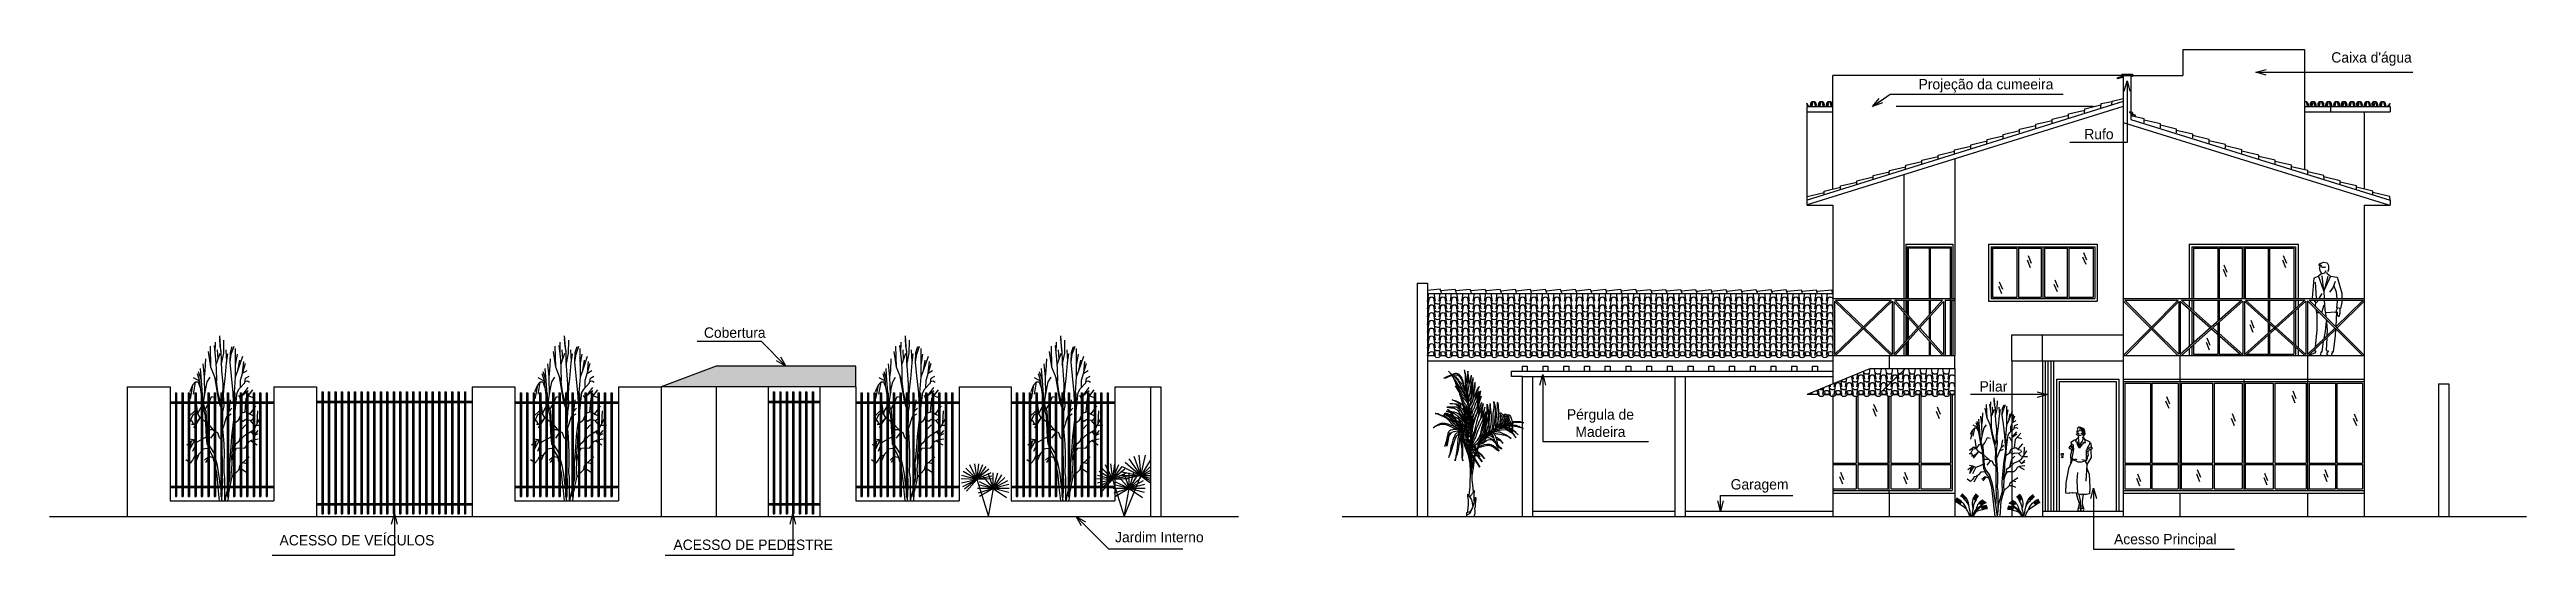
# Model space of a CAD drawing. Header units: millimetres. Extents: x 237 to 339, y 16 to 52.
# Drawn here: x 237.43 to 285.22, y 41.72 to 51.47 of the extents above; entities that cross this region are included whole.
import ezdxf

# ---------------------------------------------------------------- set-up
doc = ezdxf.new("R2010")
doc.units = ezdxf.units.MM
doc.header["$LTSCALE"] = 0.6
doc.header["$MEASUREMENT"] = 0
doc.linetypes.add('HIDDEN', pattern=[9.525, 6.35, -3.175])
for name, color, linetype in [('0.1', 1, 'Continuous'), ('0.3', 3, 'Continuous'), ('0.4', 4, 'Continuous'), ('02', 2, 'Continuous'), ('1', 1, 'Continuous'), ('AR-ALV', 5, 'Continuous'), ('AR-ALV-BXA', 1, 'Continuous'), ('AR-PRJ', 1, 'HIDDEN'), ('CAULE', 32, 'Continuous'), ('COBERTURA', 32, 'Continuous'), ('PESSOAS', 154, 'Continuous'), ('VEGETAÇAO', 76, 'Continuous')]:
    doc.layers.add(name, color=color, linetype=linetype)
doc.styles.add('stylUS BT', font='stylu.ttf', dxfattribs={"width": 1.5})
doc.dimstyles.new('ARQ_100', dxfattribs={"dimtxt": 0.125, "dimasz": 0.2, "dimexe": 0.1, "dimexo": 0.1, "dimgap": 0.1, "dimtad": 1, "dimzin": 6, "dimtxsty": 'stylUS BT', "dimblk1": 'DOTSMALL', "dimblk2": 'DOTSMALL', "dimsah": 1, "dimcen": 0.1, "dimdle": 0.1, "dimclrd": 256, "dimclre": 256, "dimclrt": 2, "dimaunit": 1, "dimadec": 0, "dimazin": 0, "dimtfac": 1, "dimtmove": 2, "dimatfit": 3, "dimldrblk": 'OPEN30', "dimfxl": 1, "dimtolj": 1, "dimtzin": 0, "dimarcsym": 0})
doc.dimstyles.new('ARQ_100 1', dxfattribs={"dimtxt": 0.125, "dimasz": 0.2, "dimexe": 0.1, "dimexo": 0.1, "dimgap": 0.1, "dimtad": 1, "dimzin": 6, "dimtxsty": 'stylUS BT', "dimblk1": 'DOTSMALL', "dimblk2": 'DOTSMALL', "dimsah": 1, "dimcen": 0.09, "dimdle": 0.1, "dimclrd": 256, "dimclre": 256, "dimclrt": 2, "dimaunit": 1, "dimadec": 0, "dimazin": 0, "dimtfac": 1, "dimtmove": 2, "dimatfit": 3, "dimldrblk": 'OPEN30', "dimfxl": 1, "dimtolj": 1, "dimtzin": 0, "dimarcsym": 0})

msp = doc.modelspace()

# ---------------------------------------------------------------- texts
at = {"layer": '02', "lineweight": -3, "char_height": 0.2}
for s, insert, width, attachment_point in [("{\\fStylus BT|b0|i0|c0|p34;Caixa d'água}", (282.236, 51.29), 4.0534, 5), ('{\\fStylus BT|b0|i0|c0|p34;Projeção da cumeeira }', (274.796, 50.773), 4.0534, 5), ('{\\fStylus BT|b0|i0|c0|p34;Rufo}', (276.975, 49.84), 4.0534, 5), ('{\\fCityBlueprint|b0|i0|c2|p2;Cobertura}', (250.057, 46.115), 2.620126338115369e-14, 1), ('{\\fStylus BT|b0|i0|c0|p34;Pilar}', (274.939, 44.977), 4.0534, 5), ('{\\fStylus BT|b0|i0|c0|p34;Pérgula de Madeira}', (267.356, 44.27), 2.11156, 5), ('{\\fStylus BT|b0|i0|c0|p34;Garagem}', (270.427, 43.061), 4.0534, 5), ('{\\fCityBlueprint|b0|i0|c2|p2;ACESSO DE VEÍCULOS}', (241.868, 42.113), 3.1165, 1), ('{\\fStylus BT|b0|i0|c0|p34;Acesso Principal}', (278.255, 42.005), 4.0534, 5), ('{\\fCityBlueprint|b0|i0|c2|p2;ACESSO DE PEDESTRE}', (249.469, 42.026), 3.1165, 1)]:
    msp.add_mtext(s, dxfattribs=dict(at, insert=insert, width=width, attachment_point=attachment_point))
at = {"layer": '02', "lineweight": -3, "insert": (257.99, 42.173), "char_height": 0.2, "attachment_point": 1}
msp.add_mtext('{\\fCityBlueprint|b0|i0|c2|p2;Jardim Interno}', dxfattribs=at)

# ---------------------------------------------------------------- blocks, each defined once
blk = doc.blocks.new('_DOTSMALL')
at = {"color": 0, "linetype": 'ByBlock', "const_width": 0.5}
blk.add_lwpolyline([(-0.0625, 0, 1), (0.0625, 0, 1)], format="xyb", close=True, dxfattribs=at)
blk = doc.blocks.new('_Open30')
at = {"layer": 'AR-ALV', "color": 0, "lineweight": -2}
for p, q in [((-1, 0.27), (0, 0)), ((0, 0), (-1, -0.27)), ((0, 0), (-1, 0))]:
    blk.add_line(p, q, dxfattribs=at)
blk = doc.blocks.new('mulher4')
for p, q in [((3.9, 154.4), (5.5, 154.9)), ((5.5, 154.9), (6.1, 154.9)), ((8.1, 150.5), (6.5, 149.3)), ((6.7, 145.5), (8.1, 145.6)), ((7.3, 142.4), (6.9, 145.5)), ((7.4, 148.7), (8.7, 148.5)), ((8.5, 150.3), (8.1, 150.5)), ((8.1, 145.6), (9.8, 146)), ((9.2, 150.5), (8.5, 150.3)), ((9.5, 149.5), (9.2, 150.5)), ((9.2, 149.3), (9.5, 149.5)), ((9.6, 159), (10, 160.5)), ((10.7, 157.9), (9.6, 159)), ((9.8, 146), (10, 147)), ((9.9, 148.1), (10.3, 149.9)), ((10, 147), (9.9, 148.1)), ((10.3, 153.5), (11, 154.6)), ((10.3, 149.9), (10.8, 151.9)), ((10.8, 151.9), (10.4, 153.4)), ((-17.9, 124.8), (-19.6, 122.1)), ((-19.6, 122.1), (-14.3, 119.2)), ((-19.5, 122.1), (-17.5, 119.7)), ((-17.6, 112.9), (-18.4, 107.5)), ((-18.4, 107.5), (-18.1, 104.7)), ((-18.1, 104.7), (-10.6, 90.8)), ((-12.9, 121.9), (-17.9, 124.8)), ((-17.4, 120.7), (-17.6, 112.9)), ((-16.8, 130.5), (-17.5, 124.6)), ((-15.3, 132.6), (-16.8, 130.5)), ((-15.4, 133.9), (-14.1, 134.5)), ((-14.3, 129.1), (-15.4, 133.9)), ((-12.4, 125.3), (-14.3, 129.1)), ((-14.3, 119.2), (-11.3, 115.8)), ((-14.1, 134.5), (-4.9, 138.8)), ((-11.4, 120.8), (-12.9, 121.9)), ((-12.9, 108.9), (-11.6, 116.2)), ((-11.6, 105.3), (-12.9, 108.9)), ((-10.6, 121.8), (-12.4, 125.3)), ((-11.9, 114.9), (-10.9, 115)), ((-11.3, 115.8), (-11.8, 115.4)), ((-11.5, 102.5), (-11.6, 105.3)), ((-8.3, 95.4), (-11.5, 102.5)), ((-9.2, 117.5), (-11.4, 120.8)), ((-10.9, 115), (-9.2, 117.5)), ((-7, 97.4), (-10.8, 90.5)), ((-8.8, 116.7), (-10.6, 121.8)), ((-9.5, 104.8), (-8.8, 116.7)), ((-9.3, 101.1), (-9.5, 104.8)), ((-8.7, 99.2), (-9.3, 101.1)), ((-8.1, 98.8), (-8.7, 99.2)), ((-0.7, 99.9), (-8, 98.7)), ((-7, 97.4), (-7.3, 98.8)), ((-0.1, 95.3), (-7, 97.4)), ((-6.7, 97.9), (-6.8, 98)), ((-6.2, 132.8), (-4.9, 139.2)), ((-2.1, 133), (-6.2, 132.8)), ((-4.9, 139.2), (-1.8, 142.5)), ((-2.6, 131.7), (-2.1, 133)), ((5.1, 125.3), (-2.6, 131.7)), ((-2, 139.7), (-2, 142.3)), ((0.3, 134.4), (-2, 139.7)), ((-1.8, 139), (-1, 143.2)), ((-1.8, 142.5), (-1, 142.6)), ((-0.7, 130.1), (5.2, 121.3)), ((5.4, 125.5), (0.3, 134.4)), ((10.3, 133.6), (5.1, 125.3)), ((5.2, 121.3), (8, 126.7)), ((8.1, 141), (5.5, 126)), ((9.3, 96), (7.1, 95.3)), ((7.2, 142.4), (8, 142.1)), ((8.1, 140.6), (7.3, 142.4)), ((7.5, 141.7), (8.1, 141)), ((8, 142.1), (10.9, 139.4)), ((8, 126.7), (10.3, 133.4)), ((11.3, 99.8), (9.3, 99.3)), ((15.7, 98.7), (9.3, 96)), ((12.9, 134.1), (10.3, 133.6)), ((10.5, 139.8), (12.9, 134.1)), ((12.3, 137.9), (10.9, 139.4)), ((12.8, 100.1), (11.3, 99.8)), ((16.6, 136.6), (12.3, 137.9)), ((15.9, 99.4), (12.8, 100.1)), ((17.4, 97.6), (15.7, 98.7)), ((15.9, 119.2), (17.3, 128.6)), ((16, 115.5), (15.9, 119.2)), ((16.4, 99.5), (15.9, 99.4)), ((16, 116.9), (19, 123.5)), ((16, 115.5), (20.2, 117.7)), ((18.4, 101.7), (16, 115.5)), ((18.4, 101.7), (16.4, 99.5)), ((20.6, 133.3), (16.6, 136.6)), ((22.8, 124.7), (17.3, 119.9)), ((18.3, 95.4), (17.3, 97.7)), ((17.4, 97.6), (17.9, 101.2)), ((19, 123.5), (20.6, 130)), ((20, 117.6), (20.5, 111.7)), ((20.2, 117.7), (23.4, 120)), ((21.7, 108.2), (20.3, 94.7)), ((20.4, 129.1), (21, 132.2)), ((20.5, 111.7), (21.7, 108.2)), ((21, 132.2), (20.6, 133.3)), ((20.6, 130), (22.5, 124.4)), ((24.7, 121.9), (22.8, 124.7)), ((23.4, 120), (24.7, 121.9)), ((-17.2, 59.9), (-18.4, 45.5)), ((-15.7, 71.9), (-17.2, 59.9)), ((-10.7, 83.5), (-15.3, 73.5)), ((-10.8, 90.5), (-10.3, 58.6)), ((3.6, 94.9), (-0.1, 95.3)), ((5.5, 95), (3.6, 94.9)), ((4.3, 34.5), (6.9, 58.8)), ((7.1, 95.3), (5.5, 95)), ((6.9, 58.8), (6.2, 74.2)), ((23.5, 81.9), (18.3, 95.4)), ((20.8, 93.3), (20, 90.8)), ((20.3, 94.7), (20.8, 93.3)), ((27.8, 53.5), (23.8, 80.8)), ((27.5, 34), (27.8, 53.5)), ((-18.4, 45.5), (-18.3, 34.5)), ((-18.3, 34.5), (-11.9, 32.5)), ((-11.9, 32.5), (-5.5, 32.5)), ((-8.7, 4.2), (-8.1, 5.8)), ((-8.5, 2.9), (-8.7, 4.2)), ((-7, 0.6), (-8.5, 2.9)), ((-8.1, 5.8), (-5.3, 12.3)), ((-5.1, 11.8), (-7.2, 4.9)), ((-7.2, 4.9), (-5.4, 5.2)), ((-5.9, 0.1), (-7, 0.6)), ((-4.3, 0.1), (-5.9, 0.1)), ((-5.6, 32.5), (-5, 23.9)), ((-4.8, 15.1), (-5.6, 13.3)), ((-5.6, 13.3), (-5.1, 11.8)), ((-5.5, 32.5), (-4.8, 32.9)), ((-5.4, 5.2), (-3.8, 4.8)), ((-5, 23.9), (-4.7, 18.5)), ((-4.8, 32.9), (-3.5, 32.2)), ((-4.7, 18.5), (-4.8, 15.1)), ((-2.2, 2.5), (-4.3, 0.1)), ((-3.8, 4.8), (-2.8, 4.1)), ((-2.8, 4.1), (-2.4, 11.6)), ((0, 0), (-2.7, 1.9)), ((-2.5, 10.7), (-2.1, 5.3)), ((-2.5, 8.9), (-2.3, 5.3)), ((-2.4, 11.6), (-1.6, 13)), ((-2.3, 5.3), (-2.2, 2.5)), ((-2.1, 5.3), (0.1, 6)), ((-2, 32.5), (-1.4, 33.1)), ((-1.7, 15.7), (-1.1, 20.7)), ((-1.6, 13), (-1.7, 15.7)), ((-1.4, 33.1), (2.6, 32.5)), ((-1.1, 20.7), (2, 32.5)), ((1.4, 0.1), (0, 0)), ((0.1, 6), (1.5, 5.6)), ((0.5, 14.4), (1.1, 16.6)), ((1.2, 12.5), (0.5, 14.4)), ((0.7, 10.5), (1.2, 12.5)), ((2.4, 5.4), (0.7, 10.5)), ((0.9, 11.1), (2.8, 5.4)), ((1.1, 16.6), (4.1, 24.6)), ((3.4, 1.8), (1.4, 0.1)), ((1.5, 5.6), (2.8, 5.2)), ((2.8, 5.2), (3.4, 1.8)), ((3.4, 32.6), (4.1, 33)), ((4.1, 33), (4.3, 34.5)), ((4.1, 24.6), (6.2, 31.4)), ((4.3, 34.5), (15, 35.2)), ((6.2, 31.4), (7.1, 34.2)), ((15.4, 35.1), (21.1, 33.7)), ((21.6, 33.6), (27.5, 34))]:
    blk.add_line(p, q)
for centre, radius, start, end in [((7.6, 156.3), 10.8, 240.559, 265.1137), ((5, 153.3), 2.81, 62.0174, 104.2971), ((11.5, 156.4), 3.89, 207.7333, 239.1704), ((9.4, 154.7), 1.03, 41.8202, 138.1798), ((-10.4, 71.3), 5.36, 155.1559, 173.0932), ((18.5, 80), 5.36, 8.4038, 21.098), ((-2.9, 33.4), 1.34, 243.4979, 313.0862), ((2.8, 33.8), 1.34, 261.1819, 296.0956), ((15, 33.8), 1.34, 75.7305, 93.412), ((21.5, 35), 1.34, 255.7305, 273.5131)]:
    blk.add_arc(centre, radius, start, end)
for points in [[(-6.4, 149.6), (1.3, 152.6), (-5.5, 151.2), (2.1, 154)], [(-2.5, 143.4), (-0.3, 146.7), (-6.4, 149.6), (1.3, 152.6)], [(-5.5, 151.2), (2.1, 154), (-5.1, 155.4), (3.3, 154.3)], [(-5.1, 155.4), (3.3, 154.3), (-3.2, 159.7), (3.3, 155.4)], [(-3.2, 159.7), (3.3, 155.4), (-1.5, 161), (4.2, 156.1)], [(-2.5, 143.4), (-0.3, 146.7), (-1.7, 144)], [(-1.7, 144), (-0.9, 143.2), (-0.3, 146.7)], [(-1.5, 161), (4.2, 156.1), (-0.4, 160.9), (4.3, 158.3)], [(-0.4, 160.9), (4.3, 158.3), (4.8, 163.3), (6.7, 156.5)], [(1.3, 152.6), (-0.3, 146.7), (2, 151.3), (0.4, 147.1)], [(-0.3, 146.7), (0.8, 146), (0.4, 147.1)], [(2, 151.3), (0.4, 147.1), (4.6, 149.1), (1.9, 148.4)], [(0.4, 147.1), (2.1, 147.6), (1.9, 148.4)], [(4.8, 163.3), (6.7, 156.5), (5.9, 162.5), (6.1, 160.3)], [(5.4, 154.9), (6.1, 155), (5.5, 154.3), (6, 154.4)], [(5.9, 162.5), (6.1, 160.3), (6.5, 163.6), (7.8, 160.1)], [(6.5, 163.6), (7.8, 160.1), (8.4, 163.5), (9.1, 158.6)], [(8.4, 163.5), (9.5, 162.6), (10, 160.5)], [(8.4, 163.5), (9.1, 158.6), (10, 160.5), (9.6, 159)], [(9.6, 159), (10.7, 157.9), (9.1, 158.6), (10.3, 155.5)], [(9.8, 154.8), (9.4, 154.8), (9.6, 154.3), (9.3, 154.2)], [(11.2, 148.1), (10.9, 146.1), (10.3, 149.9), (9.8, 146.5)], [(11, 154.6), (10.2, 154.3), (10.3, 153.5), (9.9, 154)], [(10.7, 157.9), (11, 154.6), (10.3, 155.5), (10.2, 154.3)], [(13.2, 149), (13.6, 148.3), (11.2, 148.1), (10.9, 146.1)]]:
    blk.add_solid(points)

# ---------------------------------------------------------------- hatches: boundary and pattern name
at = {"layer": 'COBERTURA'}
h = msp.add_hatch(dxfattribs=at)
h.set_pattern_fill('TELHA2', color=256, scale=0.15, style=0)
h.set_pattern_definition([(125.2176, (0.138, 0.015), (1.05000017453, -1.49999987498), [0.03121305, -3.0900849]), (160.71, (0.12, 0.0405), (2.55000077763, -0.8999979741), [0.0317844, -3.1466586]), (199.29, (0.09, 0.051), (-2.55000077763, -0.8999979741), [0.0317844, -3.1466586]), (234.7824, (0.06, 0.0405), (-1.05000017453, -1.49999987498), [0.03121305, -3.0900849]), (270, (0.042, 0.015), (0.15, -0.15), [0.015, -0.135]), (90, (0.138, 0), (-0.15, 0.15), [0.015, -0.135]), (0, (0.138, 0.012), (0.15, 0.15), [0.012, -0.138]), (0, (0.138, 0), (0.15, 0.15), [0.012, -0.138]), (125.5377, (0.15, 0.0195), (-0.450000236, 0.5999997372), [0.0387105, -1.2516384]), (162.2553, (0.1275, 0.051), (-3.29999943469, 1.0500016144), [0.0393732, -3.89794815]), (197.7447, (0.09, 0.063), (3.29999943469, 1.0500016144), [0.0393732, -3.89794815]), (234.4623, (0.0525, 0.051), (0.450000236, 0.5999997372), [0.0387105, -1.2516384]), (270, (0.03, 0.0195), (0.15, -0.15), [0.0075, -0.1425]), (90, (0.15, 0.012), (-0.15, 0.15), [0.0075, -0.1425]), (0, (0, 0.012), (0.15, 0.15), [0.03, -0.12]), (0, (0, 0), (0.15, 0.15), [0.042, -0.108]), (84.8056, (0.03, 0.018), (-0.1499992837, -1.5000001005), [0.13254435, -1.5242598]), (95.1944, (0.15, 0.018), (-0.1499992837, 1.5000001005), [0.13254435, -1.5242598])])
h.paths.add_polyline_path([(252.985, 45.371), (250.294, 45.371), (249.234, 44.971), (252.985, 44.971)])

# ---------------------------------------------------------------- linework, layer by layer
at = {"color": 76}
msp.add_line((274.971, 44.565), (274.955, 44.759), dxfattribs=at)
at = {"color": 76, "lineweight": -3}
for p, q in [((265.029, 43.42), (264.969, 43.509)), ((264.991, 43.486), (265.03, 43.419))]:
    msp.add_line(p, q, dxfattribs=at)
at = {"color": 76, "extrusion": (0, 0, -1)}
msp.add_ellipse((275.909, 42.616), major_axis=(-0.235, 0.253), ratio=1, start_param=5.55692, end_param=6.394867, dxfattribs=at)
at = {"layer": '0.1', "lineweight": -3}
for p, q in [((264.022, 46.77), (271.843, 46.77)), ((264.022, 45.571), (264.149, 45.571)), ((264.022, 45.471), (271.843, 45.471)), ((264.274, 45.571), (264.369, 45.571)), ((264.494, 45.571), (264.588, 45.571)), ((264.714, 45.571), (264.808, 45.571)), ((264.934, 45.571), (265.028, 45.571)), ((265.154, 45.571), (265.248, 45.571)), ((265.374, 45.571), (265.468, 45.571)), ((265.594, 45.571), (265.688, 45.571)), ((265.814, 45.571), (265.908, 45.571)), ((266.034, 45.571), (266.128, 45.571)), ((266.254, 45.571), (266.348, 45.571)), ((266.474, 45.571), (266.568, 45.571)), ((266.693, 45.571), (266.788, 45.571)), ((266.913, 45.571), (267.008, 45.571)), ((267.133, 45.571), (267.251, 45.571)), ((267.353, 45.571), (267.447, 45.571)), ((267.573, 45.571), (267.667, 45.571)), ((267.793, 45.571), (267.887, 45.571)), ((268.013, 45.571), (268.107, 45.571)), ((268.233, 45.571), (268.327, 45.571)), ((268.453, 45.571), (268.547, 45.571)), ((268.672, 45.571), (268.767, 45.571)), ((268.892, 45.571), (268.987, 45.571)), ((269.112, 45.571), (269.206, 45.571)), ((269.332, 45.571), (269.426, 45.571)), ((269.552, 45.571), (269.646, 45.571)), ((269.772, 45.571), (269.866, 45.571)), ((269.992, 45.571), (270.086, 45.571)), ((270.212, 45.571), (270.306, 45.571)), ((270.432, 45.571), (270.526, 45.571)), ((270.652, 45.571), (270.743, 45.571)), ((270.869, 45.571), (270.963, 45.571)), ((271.089, 45.571), (271.183, 45.571)), ((271.309, 45.571), (271.403, 45.571)), ((271.528, 45.571), (271.623, 45.571)), ((271.748, 45.571), (271.843, 45.571)), ((239.757, 44.682), (239.857, 44.682)), ((239.757, 44.657), (239.857, 44.657)), ((239.857, 44.857), (239.857, 42.857)), ((239.857, 44.857), (239.882, 44.857)), ((239.882, 44.857), (239.882, 42.857)), ((239.882, 44.682), (239.982, 44.682)), ((239.882, 44.657), (239.982, 44.657)), ((239.982, 44.857), (239.982, 42.857)), ((239.982, 44.857), (240.007, 44.857)), ((240.007, 44.857), (240.007, 42.857)), ((240.007, 44.682), (240.107, 44.682)), ((240.007, 44.657), (240.107, 44.657)), ((240.107, 44.857), (240.107, 42.857)), ((240.107, 44.857), (240.132, 44.857)), ((240.132, 44.857), (240.132, 42.857)), ((240.132, 44.682), (240.232, 44.682)), ((240.132, 44.657), (240.232, 44.657)), ((240.232, 44.857), (240.232, 42.857)), ((240.232, 44.857), (240.257, 44.857)), ((240.257, 44.857), (240.257, 42.857)), ((240.257, 44.682), (240.357, 44.682)), ((240.257, 44.657), (240.357, 44.657)), ((240.357, 44.857), (240.357, 42.857)), ((240.357, 44.857), (240.382, 44.857)), ((240.382, 44.857), (240.382, 42.857)), ((240.382, 44.682), (240.482, 44.682)), ((240.382, 44.657), (240.482, 44.657)), ((240.482, 44.857), (240.482, 42.857)), ((240.482, 44.857), (240.507, 44.857)), ((240.507, 44.857), (240.507, 42.857)), ((240.507, 44.682), (240.607, 44.682)), ((240.507, 44.657), (240.607, 44.657)), ((240.607, 44.857), (240.607, 42.857)), ((240.607, 44.857), (240.632, 44.857)), ((240.632, 44.857), (240.632, 42.857)), ((240.632, 44.682), (240.732, 44.682)), ((240.632, 44.657), (240.732, 44.657)), ((240.732, 44.857), (240.732, 42.857)), ((240.732, 44.857), (240.757, 44.857)), ((240.757, 44.857), (240.757, 42.857)), ((240.757, 44.682), (240.857, 44.682)), ((240.757, 44.657), (240.857, 44.657)), ((240.857, 44.857), (240.857, 42.857)), ((240.857, 44.857), (240.882, 44.857)), ((240.882, 44.857), (240.882, 42.857)), ((240.882, 44.682), (240.982, 44.682)), ((240.882, 44.657), (240.982, 44.657)), ((240.982, 44.857), (240.982, 42.857)), ((240.982, 44.857), (241.007, 44.857)), ((241.007, 44.857), (241.007, 42.857)), ((241.007, 44.682), (241.107, 44.682)), ((241.007, 44.657), (241.107, 44.657)), ((241.107, 44.857), (241.107, 42.857)), ((241.107, 44.857), (241.132, 44.857)), ((241.132, 44.857), (241.132, 42.857)), ((241.132, 44.682), (241.232, 44.682)), ((241.132, 44.657), (241.232, 44.657)), ((241.232, 44.857), (241.232, 42.857)), ((241.232, 44.857), (241.257, 44.857)), ((241.257, 44.857), (241.257, 42.857)), ((241.257, 44.682), (241.357, 44.682)), ((241.257, 44.657), (241.357, 44.657)), ((241.357, 44.857), (241.357, 42.857)), ((241.357, 44.857), (241.382, 44.857)), ((241.382, 44.857), (241.382, 42.857)), ((241.382, 44.682), (241.482, 44.682)), ((241.382, 44.657), (241.482, 44.657)), ((241.482, 44.857), (241.482, 42.857)), ((241.482, 44.857), (241.507, 44.857)), ((241.507, 44.857), (241.507, 42.857)), ((241.507, 44.682), (241.607, 44.682)), ((241.507, 44.657), (241.607, 44.657)), ((241.607, 44.857), (241.607, 42.857)), ((241.607, 44.857), (241.632, 44.857)), ((241.632, 44.857), (241.632, 42.857)), ((241.632, 44.682), (241.757, 44.682)), ((241.632, 44.657), (241.757, 44.657)), ((242.584, 44.696), (242.684, 44.696)), ((242.584, 44.671), (242.684, 44.671)), ((242.684, 44.871), (242.684, 42.521)), ((242.684, 44.871), (242.709, 44.871)), ((242.709, 44.871), (242.709, 42.521)), ((242.709, 44.696), (242.809, 44.696)), ((242.709, 44.671), (242.809, 44.671)), ((242.809, 44.871), (242.809, 42.521)), ((242.809, 44.871), (242.834, 44.871)), ((242.834, 44.871), (242.834, 42.521)), ((242.834, 44.696), (242.934, 44.696)), ((242.834, 44.671), (242.934, 44.671)), ((242.934, 44.871), (242.934, 42.521)), ((242.934, 44.871), (242.959, 44.871)), ((242.959, 44.871), (242.959, 42.521)), ((242.959, 44.696), (243.059, 44.696)), ((242.959, 44.671), (243.059, 44.671)), ((243.059, 44.871), (243.059, 42.521)), ((243.059, 44.871), (243.084, 44.871)), ((243.084, 44.871), (243.084, 42.521)), ((243.084, 44.696), (243.184, 44.696)), ((243.084, 44.671), (243.184, 44.671)), ((243.184, 44.871), (243.184, 42.521)), ((243.184, 44.871), (243.209, 44.871)), ((243.209, 44.871), (243.209, 42.521)), ((243.209, 44.696), (243.309, 44.696)), ((243.209, 44.671), (243.309, 44.671)), ((243.309, 44.871), (243.309, 42.521)), ((243.309, 44.871), (243.334, 44.871)), ((243.334, 44.871), (243.334, 42.521)), ((243.334, 44.696), (243.434, 44.696)), ((243.334, 44.671), (243.434, 44.671)), ((243.434, 44.871), (243.434, 42.521)), ((243.434, 44.871), (243.459, 44.871)), ((243.459, 44.871), (243.459, 42.521)), ((243.459, 44.696), (243.559, 44.696)), ((243.459, 44.671), (243.559, 44.671)), ((243.559, 44.871), (243.559, 42.521)), ((243.559, 44.871), (243.584, 44.871)), ((243.584, 44.871), (243.584, 42.521)), ((243.584, 44.696), (243.684, 44.696)), ((243.584, 44.671), (243.684, 44.671)), ((243.684, 44.871), (243.684, 42.521)), ((243.684, 44.871), (243.709, 44.871)), ((243.709, 44.871), (243.709, 42.521)), ((243.709, 44.696), (243.809, 44.696)), ((243.709, 44.671), (243.809, 44.671)), ((243.809, 44.871), (243.809, 42.521)), ((243.809, 44.871), (243.834, 44.871)), ((243.834, 44.871), (243.834, 42.521)), ((243.834, 44.696), (243.934, 44.696)), ((243.834, 44.671), (243.934, 44.671)), ((243.934, 44.871), (243.934, 42.521)), ((243.934, 44.871), (243.959, 44.871)), ((243.959, 44.871), (243.959, 42.521)), ((243.959, 44.696), (244.059, 44.696)), ((243.959, 44.671), (244.059, 44.671)), ((244.059, 44.871), (244.059, 42.521)), ((244.059, 44.871), (244.084, 44.871)), ((244.084, 44.871), (244.084, 42.521)), ((244.084, 44.696), (244.184, 44.696)), ((244.084, 44.671), (244.184, 44.671)), ((244.184, 44.871), (244.184, 42.521)), ((244.184, 44.871), (244.209, 44.871)), ((244.209, 44.871), (244.209, 42.521)), ((244.209, 44.696), (244.309, 44.696)), ((244.209, 44.671), (244.309, 44.671)), ((244.309, 44.871), (244.309, 42.521)), ((244.309, 44.871), (244.334, 44.871)), ((244.334, 44.871), (244.334, 42.521)), ((244.334, 44.696), (244.434, 44.696)), ((244.334, 44.671), (244.434, 44.671)), ((244.434, 44.871), (244.434, 42.521)), ((244.434, 44.871), (244.459, 44.871)), ((244.459, 44.871), (244.459, 42.521)), ((244.459, 44.696), (244.559, 44.696)), ((244.459, 44.671), (244.559, 44.671)), ((244.559, 44.871), (244.559, 42.521)), ((244.559, 44.871), (244.584, 44.871)), ((244.584, 44.871), (244.584, 42.521)), ((244.584, 44.696), (244.684, 44.696)), ((244.584, 44.671), (244.684, 44.671)), ((244.684, 44.871), (244.684, 42.521)), ((244.684, 44.871), (244.709, 44.871)), ((244.709, 44.871), (244.709, 42.521)), ((244.709, 44.696), (244.809, 44.696)), ((244.709, 44.671), (244.809, 44.671)), ((244.809, 44.871), (244.809, 42.521)), ((244.809, 44.871), (244.834, 44.871)), ((244.834, 44.871), (244.834, 42.521)), ((244.834, 44.696), (244.934, 44.696)), ((244.834, 44.671), (244.934, 44.671)), ((244.934, 44.871), (244.934, 42.521)), ((244.934, 44.871), (244.959, 44.871)), ((244.959, 44.871), (244.959, 42.521)), ((244.959, 44.696), (245.059, 44.696)), ((244.959, 44.671), (245.059, 44.671)), ((245.059, 44.871), (245.059, 42.521)), ((245.059, 44.871), (245.084, 44.871)), ((245.084, 44.871), (245.084, 42.521)), ((245.084, 44.696), (245.184, 44.696)), ((245.084, 44.671), (245.184, 44.671)), ((245.184, 44.871), (245.184, 42.521)), ((245.184, 44.871), (245.209, 44.871)), ((245.209, 44.871), (245.209, 42.521)), ((245.209, 44.696), (245.309, 44.696)), ((245.209, 44.671), (245.309, 44.671)), ((245.309, 44.871), (245.309, 42.521)), ((245.309, 44.871), (245.334, 44.871)), ((245.334, 44.871), (245.334, 42.521)), ((245.334, 44.696), (245.434, 44.696)), ((245.334, 44.671), (245.434, 44.671)), ((245.434, 44.871), (245.434, 42.521)), ((245.434, 44.871), (245.459, 44.871)), ((245.459, 44.871), (245.459, 42.521)), ((245.459, 44.696), (245.584, 44.696)), ((245.459, 44.671), (245.584, 44.671)), ((246.409, 44.682), (246.509, 44.682)), ((246.409, 44.657), (246.509, 44.657)), ((246.509, 44.857), (246.509, 42.857)), ((246.509, 44.857), (246.534, 44.857)), ((246.534, 44.857), (246.534, 42.857)), ((246.534, 44.682), (246.634, 44.682)), ((246.534, 44.657), (246.634, 44.657)), ((246.634, 44.857), (246.634, 42.857)), ((246.634, 44.857), (246.659, 44.857)), ((246.659, 44.857), (246.659, 42.857)), ((246.659, 44.682), (246.759, 44.682)), ((246.659, 44.657), (246.759, 44.657)), ((246.759, 44.857), (246.759, 42.857)), ((246.759, 44.857), (246.784, 44.857)), ((246.784, 44.857), (246.784, 42.857)), ((246.784, 44.682), (246.884, 44.682)), ((246.784, 44.657), (246.884, 44.657)), ((246.884, 44.857), (246.884, 42.857)), ((246.884, 44.857), (246.909, 44.857)), ((246.909, 44.857), (246.909, 42.857)), ((246.909, 44.682), (247.009, 44.682)), ((246.909, 44.657), (247.009, 44.657)), ((247.009, 44.857), (247.009, 42.857)), ((247.009, 44.857), (247.034, 44.857)), ((247.034, 44.857), (247.034, 42.857)), ((247.034, 44.682), (247.134, 44.682)), ((247.034, 44.657), (247.134, 44.657)), ((247.134, 44.857), (247.134, 42.857)), ((247.134, 44.857), (247.159, 44.857)), ((247.159, 44.857), (247.159, 42.857)), ((247.159, 44.682), (247.259, 44.682)), ((247.159, 44.657), (247.259, 44.657)), ((247.259, 44.857), (247.259, 42.857)), ((247.259, 44.857), (247.284, 44.857)), ((247.284, 44.857), (247.284, 42.857)), ((247.284, 44.682), (247.384, 44.682)), ((247.284, 44.657), (247.384, 44.657)), ((247.384, 44.857), (247.384, 42.857)), ((247.384, 44.857), (247.409, 44.857)), ((247.409, 44.857), (247.409, 42.857)), ((247.409, 44.682), (247.509, 44.682)), ((247.409, 44.657), (247.509, 44.657)), ((247.509, 44.857), (247.509, 42.857)), ((247.509, 44.857), (247.534, 44.857)), ((247.534, 44.857), (247.534, 42.857)), ((247.534, 44.682), (247.634, 44.682)), ((247.534, 44.657), (247.634, 44.657)), ((247.634, 44.857), (247.634, 42.857)), ((247.634, 44.857), (247.659, 44.857)), ((247.659, 44.857), (247.659, 42.857)), ((247.659, 44.682), (247.759, 44.682)), ((247.659, 44.657), (247.759, 44.657)), ((247.759, 44.857), (247.759, 42.857)), ((247.759, 44.857), (247.784, 44.857)), ((247.784, 44.857), (247.784, 42.857)), ((247.784, 44.682), (247.884, 44.682)), ((247.784, 44.657), (247.884, 44.657)), ((247.884, 44.857), (247.884, 42.857)), ((247.884, 44.857), (247.909, 44.857)), ((247.909, 44.857), (247.909, 42.857)), ((247.909, 44.682), (248.009, 44.682)), ((247.909, 44.657), (248.009, 44.657)), ((248.009, 44.857), (248.009, 42.857)), ((248.009, 44.857), (248.034, 44.857)), ((248.034, 44.857), (248.034, 42.857)), ((248.034, 44.682), (248.134, 44.682)), ((248.034, 44.657), (248.134, 44.657)), ((248.134, 44.857), (248.134, 42.857)), ((248.134, 44.857), (248.159, 44.857)), ((248.159, 44.857), (248.159, 42.857)), ((248.159, 44.682), (248.259, 44.682)), ((248.159, 44.657), (248.259, 44.657)), ((248.259, 44.857), (248.259, 42.857)), ((248.259, 44.857), (248.284, 44.857)), ((248.284, 44.857), (248.284, 42.857)), ((248.284, 44.682), (248.409, 44.682)), ((248.284, 44.657), (248.409, 44.657)), ((251.294, 44.696), (251.394, 44.696)), ((251.294, 44.671), (251.394, 44.671)), ((251.394, 44.871), (251.394, 42.521)), ((251.394, 44.871), (251.419, 44.871)), ((251.419, 44.871), (251.419, 42.521)), ((251.419, 44.696), (251.519, 44.696)), ((251.419, 44.671), (251.519, 44.671)), ((251.519, 44.871), (251.519, 42.521)), ((251.519, 44.871), (251.544, 44.871)), ((251.544, 44.871), (251.544, 42.521)), ((251.544, 44.696), (251.644, 44.696)), ((251.544, 44.671), (251.644, 44.671)), ((251.644, 44.871), (251.644, 42.521)), ((251.644, 44.871), (251.669, 44.871)), ((251.669, 44.871), (251.669, 42.521)), ((251.669, 44.696), (251.769, 44.696)), ((251.669, 44.671), (251.769, 44.671)), ((251.769, 44.871), (251.769, 42.521)), ((251.769, 44.871), (251.794, 44.871)), ((251.794, 44.871), (251.794, 42.521)), ((251.794, 44.696), (251.894, 44.696)), ((251.794, 44.671), (251.894, 44.671)), ((251.894, 44.871), (251.894, 42.521)), ((251.894, 44.871), (251.919, 44.871)), ((251.919, 44.871), (251.919, 42.521)), ((251.919, 44.696), (252.019, 44.696)), ((251.919, 44.671), (252.019, 44.671)), ((252.019, 44.871), (252.019, 42.521)), ((252.019, 44.871), (252.044, 44.871)), ((252.044, 44.871), (252.044, 42.521)), ((252.044, 44.696), (252.144, 44.696)), ((252.044, 44.671), (252.144, 44.671)), ((252.144, 44.871), (252.144, 42.521)), ((252.144, 44.871), (252.169, 44.871)), ((252.169, 44.871), (252.169, 42.521)), ((252.169, 44.696), (252.294, 44.696)), ((252.169, 44.671), (252.294, 44.671)), ((252.985, 44.682), (253.085, 44.682)), ((252.985, 44.657), (253.085, 44.657)), ((253.085, 44.857), (253.085, 42.857)), ((253.085, 44.857), (253.11, 44.857)), ((253.11, 44.857), (253.11, 42.857)), ((253.11, 44.682), (253.21, 44.682)), ((253.11, 44.657), (253.21, 44.657)), ((253.21, 44.857), (253.21, 42.857)), ((253.21, 44.857), (253.235, 44.857)), ((253.235, 44.857), (253.235, 42.857)), ((253.235, 44.682), (253.335, 44.682)), ((253.235, 44.657), (253.335, 44.657)), ((253.335, 44.857), (253.335, 42.857)), ((253.335, 44.857), (253.36, 44.857)), ((253.36, 44.857), (253.36, 42.857)), ((253.36, 44.682), (253.46, 44.682)), ((253.36, 44.657), (253.46, 44.657)), ((253.46, 44.857), (253.46, 42.857)), ((253.46, 44.857), (253.485, 44.857)), ((253.485, 44.857), (253.485, 42.857)), ((253.485, 44.682), (253.585, 44.682)), ((253.485, 44.657), (253.585, 44.657)), ((253.585, 44.857), (253.585, 42.857)), ((253.585, 44.857), (253.61, 44.857)), ((253.61, 44.857), (253.61, 42.857)), ((253.61, 44.682), (253.71, 44.682)), ((253.61, 44.657), (253.71, 44.657)), ((253.71, 44.857), (253.71, 42.857)), ((253.71, 44.857), (253.735, 44.857)), ((253.735, 44.857), (253.735, 42.857)), ((253.735, 44.682), (253.835, 44.682)), ((253.735, 44.657), (253.835, 44.657)), ((253.835, 44.857), (253.835, 42.857)), ((253.835, 44.857), (253.86, 44.857)), ((253.86, 44.857), (253.86, 42.857)), ((253.86, 44.682), (253.96, 44.682)), ((253.86, 44.657), (253.96, 44.657)), ((253.96, 44.857), (253.96, 42.857)), ((253.96, 44.857), (253.985, 44.857)), ((253.985, 44.857), (253.985, 42.857)), ((253.985, 44.682), (254.085, 44.682)), ((253.985, 44.657), (254.085, 44.657)), ((254.085, 44.857), (254.085, 42.857)), ((254.085, 44.857), (254.11, 44.857)), ((254.11, 44.857), (254.11, 42.857)), ((254.11, 44.682), (254.21, 44.682)), ((254.11, 44.657), (254.21, 44.657)), ((254.21, 44.857), (254.21, 42.857)), ((254.21, 44.857), (254.235, 44.857)), ((254.235, 44.857), (254.235, 42.857)), ((254.235, 44.682), (254.335, 44.682)), ((254.235, 44.657), (254.335, 44.657)), ((254.335, 44.857), (254.335, 42.857)), ((254.335, 44.857), (254.36, 44.857)), ((254.36, 44.857), (254.36, 42.857)), ((254.36, 44.682), (254.46, 44.682)), ((254.36, 44.657), (254.46, 44.657)), ((254.46, 44.857), (254.46, 42.857)), ((254.46, 44.857), (254.485, 44.857)), ((254.485, 44.857), (254.485, 42.857)), ((254.485, 44.682), (254.585, 44.682)), ((254.485, 44.657), (254.585, 44.657)), ((254.585, 44.857), (254.585, 42.857)), ((254.585, 44.857), (254.61, 44.857)), ((254.61, 44.857), (254.61, 42.857)), ((254.61, 44.682), (254.71, 44.682)), ((254.61, 44.657), (254.71, 44.657)), ((254.71, 44.857), (254.71, 42.857)), ((254.71, 44.857), (254.735, 44.857)), ((254.735, 44.857), (254.735, 42.857)), ((254.735, 44.682), (254.835, 44.682)), ((254.735, 44.657), (254.835, 44.657)), ((254.835, 44.857), (254.835, 42.857)), ((254.835, 44.857), (254.86, 44.857)), ((254.86, 44.857), (254.86, 42.857)), ((254.86, 44.682), (254.985, 44.682)), ((254.86, 44.657), (254.985, 44.657)), ((255.985, 44.682), (256.085, 44.682)), ((255.985, 44.657), (256.085, 44.657)), ((256.085, 44.857), (256.085, 42.857)), ((256.085, 44.857), (256.11, 44.857)), ((256.11, 44.857), (256.11, 42.857)), ((256.11, 44.682), (256.21, 44.682)), ((256.11, 44.657), (256.21, 44.657)), ((256.21, 44.857), (256.21, 42.857)), ((256.21, 44.857), (256.235, 44.857)), ((256.235, 44.857), (256.235, 42.857)), ((256.235, 44.682), (256.335, 44.682)), ((256.235, 44.657), (256.335, 44.657)), ((256.335, 44.857), (256.335, 42.857)), ((256.335, 44.857), (256.36, 44.857)), ((256.36, 44.857), (256.36, 42.857)), ((256.36, 44.682), (256.46, 44.682)), ((256.36, 44.657), (256.46, 44.657)), ((256.46, 44.857), (256.46, 42.857)), ((256.46, 44.857), (256.485, 44.857)), ((256.485, 44.857), (256.485, 42.857)), ((256.485, 44.682), (256.585, 44.682)), ((256.485, 44.657), (256.585, 44.657)), ((256.585, 44.857), (256.585, 42.857)), ((256.585, 44.857), (256.61, 44.857)), ((256.61, 44.857), (256.61, 42.857)), ((256.61, 44.682), (256.71, 44.682)), ((256.61, 44.657), (256.71, 44.657)), ((256.71, 44.857), (256.71, 42.857)), ((256.71, 44.857), (256.735, 44.857)), ((256.735, 44.857), (256.735, 42.857)), ((256.735, 44.682), (256.835, 44.682)), ((256.735, 44.657), (256.835, 44.657)), ((256.835, 44.857), (256.835, 42.857)), ((256.835, 44.857), (256.86, 44.857)), ((256.86, 44.857), (256.86, 42.857)), ((256.86, 44.682), (256.96, 44.682)), ((256.86, 44.657), (256.96, 44.657)), ((256.96, 44.857), (256.96, 42.857)), ((256.96, 44.857), (256.985, 44.857)), ((256.985, 44.857), (256.985, 42.857)), ((256.985, 44.682), (257.085, 44.682)), ((256.985, 44.657), (257.085, 44.657)), ((257.085, 44.857), (257.085, 42.857)), ((257.085, 44.857), (257.11, 44.857)), ((257.11, 44.857), (257.11, 42.857)), ((257.11, 44.682), (257.21, 44.682)), ((257.11, 44.657), (257.21, 44.657)), ((257.21, 44.857), (257.21, 42.857)), ((257.21, 44.857), (257.235, 44.857)), ((257.235, 44.857), (257.235, 42.857)), ((257.235, 44.682), (257.335, 44.682)), ((257.235, 44.657), (257.335, 44.657)), ((257.335, 44.857), (257.335, 42.857)), ((257.335, 44.857), (257.36, 44.857)), ((257.36, 44.857), (257.36, 42.857)), ((257.36, 44.682), (257.46, 44.682)), ((257.36, 44.657), (257.46, 44.657)), ((257.46, 44.857), (257.46, 42.857)), ((257.46, 44.857), (257.485, 44.857)), ((257.485, 44.857), (257.485, 42.857)), ((257.485, 44.682), (257.585, 44.682)), ((257.485, 44.657), (257.585, 44.657)), ((257.585, 44.857), (257.585, 42.857)), ((257.585, 44.857), (257.61, 44.857)), ((257.61, 44.857), (257.61, 42.857)), ((257.61, 44.682), (257.71, 44.682)), ((257.61, 44.657), (257.71, 44.657)), ((257.71, 44.857), (257.71, 42.857)), ((257.71, 44.857), (257.735, 44.857)), ((257.735, 44.857), (257.735, 42.857)), ((257.735, 44.682), (257.835, 44.682)), ((257.735, 44.657), (257.835, 44.657)), ((257.835, 44.857), (257.835, 42.857)), ((257.835, 44.857), (257.86, 44.857)), ((257.86, 44.857), (257.86, 42.857)), ((257.86, 44.682), (257.985, 44.682)), ((257.86, 44.657), (257.985, 44.657)), ((239.757, 43.057), (239.857, 43.057)), ((239.757, 43.032), (239.857, 43.032)), ((239.882, 43.057), (239.982, 43.057)), ((239.882, 43.032), (239.982, 43.032)), ((240.007, 43.057), (240.107, 43.057)), ((240.007, 43.032), (240.107, 43.032)), ((240.132, 43.057), (240.232, 43.057)), ((240.132, 43.032), (240.232, 43.032)), ((240.257, 43.057), (240.357, 43.057)), ((240.257, 43.032), (240.357, 43.032)), ((240.382, 43.057), (240.482, 43.057)), ((240.382, 43.032), (240.482, 43.032)), ((240.507, 43.057), (240.607, 43.057)), ((240.507, 43.032), (240.607, 43.032)), ((240.632, 43.057), (240.732, 43.057)), ((240.632, 43.032), (240.732, 43.032)), ((240.757, 43.057), (240.857, 43.057)), ((240.757, 43.032), (240.857, 43.032)), ((240.882, 43.057), (240.982, 43.057)), ((240.882, 43.032), (240.982, 43.032)), ((241.007, 43.057), (241.107, 43.057)), ((241.007, 43.032), (241.107, 43.032)), ((241.132, 43.057), (241.232, 43.057)), ((241.132, 43.032), (241.232, 43.032)), ((241.257, 43.057), (241.357, 43.057)), ((241.257, 43.032), (241.357, 43.032)), ((241.382, 43.057), (241.482, 43.057)), ((241.382, 43.032), (241.482, 43.032)), ((241.507, 43.057), (241.607, 43.057)), ((241.507, 43.032), (241.607, 43.032)), ((241.632, 43.057), (241.757, 43.057)), ((241.632, 43.032), (241.757, 43.032)), ((246.409, 43.057), (246.509, 43.057)), ((246.409, 43.032), (246.509, 43.032)), ((246.534, 43.057), (246.634, 43.057)), ((246.534, 43.032), (246.634, 43.032)), ((246.659, 43.057), (246.759, 43.057)), ((246.659, 43.032), (246.759, 43.032)), ((246.784, 43.057), (246.884, 43.057)), ((246.784, 43.032), (246.884, 43.032)), ((246.909, 43.057), (247.009, 43.057)), ((246.909, 43.032), (247.009, 43.032)), ((247.034, 43.057), (247.134, 43.057)), ((247.034, 43.032), (247.134, 43.032)), ((247.159, 43.057), (247.259, 43.057)), ((247.159, 43.032), (247.259, 43.032)), ((247.284, 43.057), (247.384, 43.057)), ((247.284, 43.032), (247.384, 43.032)), ((247.409, 43.057), (247.509, 43.057)), ((247.409, 43.032), (247.509, 43.032)), ((247.534, 43.057), (247.634, 43.057)), ((247.534, 43.032), (247.634, 43.032)), ((247.659, 43.057), (247.759, 43.057)), ((247.659, 43.032), (247.759, 43.032)), ((247.784, 43.057), (247.884, 43.057)), ((247.784, 43.032), (247.884, 43.032)), ((247.909, 43.057), (248.009, 43.057)), ((247.909, 43.032), (248.009, 43.032)), ((248.034, 43.057), (248.134, 43.057)), ((248.034, 43.032), (248.134, 43.032)), ((248.159, 43.057), (248.259, 43.057)), ((248.159, 43.032), (248.259, 43.032)), ((248.284, 43.057), (248.409, 43.057)), ((248.284, 43.032), (248.409, 43.032)), ((252.985, 43.057), (253.085, 43.057)), ((252.985, 43.032), (253.085, 43.032)), ((253.11, 43.057), (253.21, 43.057)), ((253.11, 43.032), (253.21, 43.032)), ((253.235, 43.057), (253.335, 43.057)), ((253.235, 43.032), (253.335, 43.032)), ((253.36, 43.057), (253.46, 43.057)), ((253.36, 43.032), (253.46, 43.032)), ((253.485, 43.057), (253.585, 43.057)), ((253.485, 43.032), (253.585, 43.032)), ((253.61, 43.057), (253.71, 43.057)), ((253.61, 43.032), (253.71, 43.032)), ((253.735, 43.057), (253.835, 43.057)), ((253.735, 43.032), (253.835, 43.032)), ((253.86, 43.057), (253.96, 43.057)), ((253.86, 43.032), (253.96, 43.032)), ((253.985, 43.057), (254.085, 43.057)), ((253.985, 43.032), (254.085, 43.032)), ((254.11, 43.057), (254.21, 43.057)), ((254.11, 43.032), (254.21, 43.032)), ((254.235, 43.057), (254.335, 43.057)), ((254.235, 43.032), (254.335, 43.032)), ((254.36, 43.057), (254.46, 43.057)), ((254.36, 43.032), (254.46, 43.032)), ((254.485, 43.057), (254.585, 43.057)), ((254.485, 43.032), (254.585, 43.032)), ((254.61, 43.057), (254.71, 43.057)), ((254.61, 43.032), (254.71, 43.032)), ((254.735, 43.057), (254.835, 43.057)), ((254.735, 43.032), (254.835, 43.032)), ((254.86, 43.057), (254.985, 43.057)), ((254.86, 43.032), (254.985, 43.032)), ((255.985, 43.057), (256.085, 43.057)), ((255.985, 43.032), (256.085, 43.032)), ((256.11, 43.057), (256.21, 43.057)), ((256.11, 43.032), (256.21, 43.032)), ((256.235, 43.057), (256.335, 43.057)), ((256.235, 43.032), (256.335, 43.032)), ((256.36, 43.057), (256.46, 43.057)), ((256.36, 43.032), (256.46, 43.032)), ((256.485, 43.057), (256.585, 43.057)), ((256.485, 43.032), (256.585, 43.032)), ((256.61, 43.057), (256.71, 43.057)), ((256.61, 43.032), (256.71, 43.032)), ((256.735, 43.057), (256.835, 43.057)), ((256.735, 43.032), (256.835, 43.032)), ((256.86, 43.057), (256.96, 43.057)), ((256.86, 43.032), (256.96, 43.032)), ((256.985, 43.057), (257.085, 43.057)), ((256.985, 43.032), (257.085, 43.032)), ((257.11, 43.057), (257.21, 43.057)), ((257.11, 43.032), (257.21, 43.032)), ((257.235, 43.057), (257.335, 43.057)), ((257.235, 43.032), (257.335, 43.032)), ((257.36, 43.057), (257.46, 43.057)), ((257.36, 43.032), (257.46, 43.032)), ((257.485, 43.057), (257.585, 43.057)), ((257.485, 43.032), (257.585, 43.032)), ((257.61, 43.057), (257.71, 43.057)), ((257.61, 43.032), (257.71, 43.032)), ((257.735, 43.057), (257.835, 43.057)), ((257.735, 43.032), (257.835, 43.032)), ((257.86, 43.057), (257.985, 43.057)), ((257.86, 43.032), (257.985, 43.032)), ((239.857, 42.857), (239.882, 42.857)), ((239.982, 42.857), (240.007, 42.857)), ((240.107, 42.857), (240.132, 42.857)), ((240.232, 42.857), (240.257, 42.857)), ((240.357, 42.857), (240.382, 42.857)), ((240.482, 42.857), (240.507, 42.857)), ((240.607, 42.857), (240.632, 42.857)), ((240.732, 42.857), (240.757, 42.857)), ((240.857, 42.857), (240.882, 42.857)), ((240.982, 42.857), (241.007, 42.857)), ((241.107, 42.857), (241.132, 42.857)), ((241.232, 42.857), (241.257, 42.857)), ((241.357, 42.857), (241.382, 42.857)), ((241.482, 42.857), (241.507, 42.857)), ((241.607, 42.857), (241.632, 42.857)), ((242.584, 42.721), (242.684, 42.721)), ((242.584, 42.696), (242.684, 42.696)), ((242.709, 42.721), (242.809, 42.721)), ((242.709, 42.696), (242.809, 42.696)), ((242.834, 42.721), (242.934, 42.721)), ((242.834, 42.696), (242.934, 42.696)), ((242.959, 42.721), (243.059, 42.721)), ((242.959, 42.696), (243.059, 42.696)), ((243.084, 42.721), (243.184, 42.721)), ((243.084, 42.696), (243.184, 42.696)), ((243.209, 42.721), (243.309, 42.721)), ((243.209, 42.696), (243.309, 42.696)), ((243.334, 42.721), (243.434, 42.721)), ((243.334, 42.696), (243.434, 42.696)), ((243.459, 42.721), (243.559, 42.721)), ((243.459, 42.696), (243.559, 42.696)), ((243.584, 42.721), (243.684, 42.721)), ((243.584, 42.696), (243.684, 42.696)), ((243.709, 42.721), (243.809, 42.721)), ((243.709, 42.696), (243.809, 42.696)), ((243.834, 42.721), (243.934, 42.721)), ((243.834, 42.696), (243.934, 42.696)), ((243.959, 42.721), (244.059, 42.721)), ((243.959, 42.696), (244.059, 42.696)), ((244.084, 42.721), (244.184, 42.721)), ((244.084, 42.696), (244.184, 42.696)), ((244.209, 42.721), (244.309, 42.721)), ((244.209, 42.696), (244.309, 42.696)), ((244.334, 42.721), (244.434, 42.721)), ((244.334, 42.696), (244.434, 42.696)), ((244.459, 42.721), (244.559, 42.721)), ((244.459, 42.696), (244.559, 42.696)), ((244.584, 42.721), (244.684, 42.721)), ((244.584, 42.696), (244.684, 42.696)), ((244.709, 42.721), (244.809, 42.721)), ((244.709, 42.696), (244.809, 42.696)), ((244.834, 42.721), (244.934, 42.721)), ((244.834, 42.696), (244.934, 42.696)), ((244.959, 42.721), (245.059, 42.721)), ((244.959, 42.696), (245.059, 42.696)), ((245.084, 42.721), (245.184, 42.721)), ((245.084, 42.696), (245.184, 42.696)), ((245.209, 42.721), (245.309, 42.721)), ((245.209, 42.696), (245.309, 42.696)), ((245.334, 42.721), (245.434, 42.721)), ((245.334, 42.696), (245.434, 42.696)), ((245.459, 42.721), (245.584, 42.721)), ((245.459, 42.696), (245.584, 42.696)), ((246.509, 42.857), (246.534, 42.857)), ((246.634, 42.857), (246.659, 42.857)), ((246.759, 42.857), (246.784, 42.857)), ((246.884, 42.857), (246.909, 42.857)), ((247.009, 42.857), (247.034, 42.857)), ((247.134, 42.857), (247.159, 42.857)), ((247.259, 42.857), (247.284, 42.857)), ((247.384, 42.857), (247.409, 42.857)), ((247.509, 42.857), (247.534, 42.857)), ((247.634, 42.857), (247.659, 42.857)), ((247.759, 42.857), (247.784, 42.857)), ((247.884, 42.857), (247.909, 42.857)), ((248.009, 42.857), (248.034, 42.857)), ((248.134, 42.857), (248.159, 42.857)), ((248.259, 42.857), (248.284, 42.857)), ((251.294, 42.721), (251.394, 42.721)), ((251.294, 42.696), (251.394, 42.696)), ((251.419, 42.721), (251.519, 42.721)), ((251.419, 42.696), (251.519, 42.696)), ((251.544, 42.721), (251.644, 42.721)), ((251.544, 42.696), (251.644, 42.696)), ((251.669, 42.721), (251.769, 42.721)), ((251.669, 42.696), (251.769, 42.696)), ((251.794, 42.721), (251.894, 42.721)), ((251.794, 42.696), (251.894, 42.696)), ((251.919, 42.721), (252.019, 42.721)), ((251.919, 42.696), (252.019, 42.696)), ((252.044, 42.721), (252.144, 42.721)), ((252.044, 42.696), (252.144, 42.696)), ((252.169, 42.721), (252.294, 42.721)), ((252.169, 42.696), (252.294, 42.696)), ((253.085, 42.857), (253.11, 42.857)), ((253.21, 42.857), (253.235, 42.857)), ((253.335, 42.857), (253.36, 42.857)), ((253.46, 42.857), (253.485, 42.857)), ((253.585, 42.857), (253.61, 42.857)), ((253.71, 42.857), (253.735, 42.857)), ((253.835, 42.857), (253.86, 42.857)), ((253.96, 42.857), (253.985, 42.857)), ((254.085, 42.857), (254.11, 42.857)), ((254.21, 42.857), (254.235, 42.857)), ((254.335, 42.857), (254.36, 42.857)), ((254.46, 42.857), (254.485, 42.857)), ((254.585, 42.857), (254.61, 42.857)), ((254.71, 42.857), (254.735, 42.857)), ((254.835, 42.857), (254.86, 42.857)), ((256.085, 42.857), (256.11, 42.857)), ((256.21, 42.857), (256.235, 42.857)), ((256.335, 42.857), (256.36, 42.857)), ((256.46, 42.857), (256.485, 42.857)), ((256.585, 42.857), (256.61, 42.857)), ((256.71, 42.857), (256.735, 42.857)), ((256.835, 42.857), (256.86, 42.857)), ((256.96, 42.857), (256.985, 42.857)), ((257.085, 42.857), (257.11, 42.857)), ((257.21, 42.857), (257.235, 42.857)), ((257.335, 42.857), (257.36, 42.857)), ((257.46, 42.857), (257.485, 42.857)), ((257.585, 42.857), (257.61, 42.857)), ((257.71, 42.857), (257.735, 42.857)), ((257.835, 42.857), (257.86, 42.857)), ((242.684, 42.521), (242.709, 42.521)), ((242.809, 42.521), (242.834, 42.521)), ((242.934, 42.521), (242.959, 42.521)), ((243.059, 42.521), (243.084, 42.521)), ((243.184, 42.521), (243.209, 42.521)), ((243.309, 42.521), (243.334, 42.521)), ((243.434, 42.521), (243.459, 42.521)), ((243.559, 42.521), (243.584, 42.521)), ((243.684, 42.521), (243.709, 42.521)), ((243.809, 42.521), (243.834, 42.521)), ((243.934, 42.521), (243.959, 42.521)), ((244.059, 42.521), (244.084, 42.521)), ((244.184, 42.521), (244.209, 42.521)), ((244.309, 42.521), (244.334, 42.521)), ((244.434, 42.521), (244.459, 42.521)), ((244.559, 42.521), (244.584, 42.521)), ((244.684, 42.521), (244.709, 42.521)), ((244.809, 42.521), (244.834, 42.521)), ((244.934, 42.521), (244.959, 42.521)), ((245.059, 42.521), (245.084, 42.521)), ((245.184, 42.521), (245.209, 42.521)), ((245.309, 42.521), (245.334, 42.521)), ((245.434, 42.521), (245.459, 42.521)), ((251.394, 42.521), (251.419, 42.521)), ((251.519, 42.521), (251.544, 42.521)), ((251.644, 42.521), (251.669, 42.521)), ((251.769, 42.521), (251.794, 42.521)), ((251.894, 42.521), (251.919, 42.521)), ((252.019, 42.521), (252.044, 42.521)), ((252.144, 42.521), (252.169, 42.521))]:
    msp.add_line(p, q, dxfattribs=at)
at = {"layer": '0.3', "lineweight": -3}
for p, q in [((277.443, 50.971), (277.443, 45.571)), ((277.443, 50.971), (277.593, 50.971)), ((277.593, 50.971), (277.593, 50.124)), ((277.443, 50.375), (271.343, 48.475)), ((277.443, 50.066), (282.563, 48.475)), ((271.343, 48.471), (271.343, 48.571)), ((271.343, 48.471), (271.843, 48.471)), ((271.843, 48.471), (271.843, 46.671)), ((282.093, 48.471), (282.093, 45.571)), ((282.093, 48.471), (282.593, 48.471)), ((282.593, 48.571), (282.593, 48.471)), ((271.843, 46.671), (271.843, 45.471)), ((275.297, 45.971), (277.443, 45.971)), ((275.297, 45.471), (275.297, 45.971)), ((275.888, 45.471), (275.888, 45.971)), ((271.843, 45.571), (271.843, 45.025)), ((272.93, 45.571), (272.93, 45.321)), ((274.193, 45.321), (274.193, 45.571)), ((275.297, 45.471), (277.443, 45.471)), ((277.443, 45.571), (282.093, 45.571)), ((277.443, 45.571), (277.443, 45.071)), ((278.535, 45.571), (278.535, 45.121)), ((281.001, 45.571), (281.001, 45.121)), ((282.093, 45.571), (282.093, 45.071)), ((252.985, 44.971), (249.234, 44.971)), ((265.843, 45.371), (265.943, 45.371)), ((265.843, 45.371), (265.843, 45.271)), ((265.843, 45.271), (265.943, 45.271)), ((265.943, 45.371), (265.943, 45.271)), ((266.243, 45.371), (266.243, 45.271)), ((266.243, 45.371), (266.343, 45.371)), ((266.243, 45.271), (266.343, 45.271)), ((266.343, 45.371), (266.343, 45.271)), ((266.643, 45.371), (266.643, 45.271)), ((266.643, 45.371), (266.743, 45.371)), ((266.643, 45.271), (266.743, 45.271)), ((266.743, 45.371), (266.743, 45.271)), ((267.043, 45.371), (267.043, 45.271)), ((267.043, 45.371), (267.143, 45.371)), ((267.043, 45.271), (267.143, 45.271)), ((267.143, 45.371), (267.143, 45.271)), ((267.443, 45.371), (267.443, 45.271)), ((267.443, 45.371), (267.543, 45.371)), ((267.443, 45.271), (267.543, 45.271)), ((267.543, 45.371), (267.543, 45.271)), ((267.843, 45.371), (267.843, 45.271)), ((267.843, 45.371), (267.943, 45.371)), ((267.843, 45.271), (267.943, 45.271)), ((267.943, 45.371), (267.943, 45.271)), ((268.243, 45.371), (268.243, 45.271)), ((268.243, 45.371), (268.343, 45.371)), ((268.243, 45.271), (268.343, 45.271)), ((268.343, 45.371), (268.343, 45.271)), ((268.643, 45.371), (268.643, 45.271)), ((268.643, 45.371), (268.743, 45.371)), ((268.643, 45.271), (268.743, 45.271)), ((268.743, 45.371), (268.743, 45.271)), ((269.043, 45.371), (269.043, 45.271)), ((269.043, 45.371), (269.143, 45.371)), ((269.043, 45.271), (269.143, 45.271)), ((269.143, 45.371), (269.143, 45.271)), ((269.443, 45.371), (269.443, 45.271)), ((269.443, 45.371), (269.543, 45.371)), ((269.443, 45.271), (269.543, 45.271)), ((269.543, 45.371), (269.543, 45.271)), ((269.843, 45.371), (269.843, 45.271)), ((269.843, 45.371), (269.943, 45.371)), ((269.843, 45.271), (269.943, 45.271)), ((269.943, 45.371), (269.943, 45.271)), ((270.243, 45.371), (270.243, 45.271)), ((270.243, 45.371), (270.343, 45.371)), ((270.243, 45.271), (270.343, 45.271)), ((270.343, 45.371), (270.343, 45.271)), ((270.643, 45.371), (270.643, 45.271)), ((270.643, 45.371), (270.743, 45.371)), ((270.643, 45.271), (270.743, 45.271)), ((270.743, 45.371), (270.743, 45.271)), ((271.043, 45.371), (271.043, 45.271)), ((271.043, 45.371), (271.143, 45.371)), ((271.043, 45.271), (271.143, 45.271)), ((271.143, 45.371), (271.143, 45.271)), ((271.443, 45.371), (271.443, 45.271)), ((271.443, 45.371), (271.543, 45.371)), ((271.443, 45.271), (271.543, 45.271)), ((271.543, 45.371), (271.543, 45.271)), ((274.193, 45.321), (274.193, 44.821)), ((277.443, 45.071), (277.443, 42.971)), ((282.093, 45.071), (282.093, 42.971)), ((271.843, 44.821), (271.843, 42.471)), ((274.193, 44.821), (274.193, 42.921)), ((272.93, 42.921), (272.93, 42.471)), ((274.193, 42.921), (274.193, 42.471)), ((275.888, 42.571), (275.888, 42.471)), ((275.888, 42.571), (277.443, 42.571)), ((277.443, 42.971), (277.443, 42.571)), ((277.443, 42.571), (277.443, 42.471)), ((278.535, 42.921), (278.535, 42.471)), ((281.001, 42.921), (281.001, 42.471)), ((282.093, 42.971), (282.093, 42.471))]:
    msp.add_line(p, q, dxfattribs=at)
at = {"layer": '0.4', "lineweight": -3}
for p, q in [((263.822, 46.971), (264.022, 46.971)), ((263.822, 46.971), (263.822, 42.471)), ((264.022, 46.971), (264.022, 42.471)), ((238.93, 44.971), (239.757, 44.971)), ((238.93, 44.971), (238.93, 42.471)), ((239.757, 44.971), (239.757, 42.771)), ((241.757, 44.971), (242.584, 44.971)), ((241.757, 44.971), (241.757, 42.771)), ((242.584, 44.971), (242.584, 42.471)), ((245.584, 44.971), (245.584, 42.471)), ((245.584, 44.971), (246.409, 44.971)), ((246.409, 44.971), (246.409, 42.771)), ((248.409, 44.971), (248.409, 42.771)), ((248.409, 44.971), (249.234, 44.971)), ((249.234, 44.971), (249.234, 42.471)), ((258.672, 44.971), (258.672, 42.471)), ((258.672, 44.971), (258.872, 44.971)), ((258.872, 44.971), (258.872, 42.471)), ((283.529, 45.031), (283.729, 45.031)), ((283.529, 45.031), (283.529, 42.471)), ((283.729, 45.031), (283.729, 42.471)), ((239.757, 42.771), (241.757, 42.771)), ((246.409, 42.771), (248.409, 42.771)), ((237.43, 42.471), (260.372, 42.471)), ((262.372, 42.471), (275.888, 42.471)), ((275.888, 42.471), (277.443, 42.471)), ((277.443, 42.471), (285.225, 42.471))]:
    msp.add_line(p, q, dxfattribs=at)
at = {"layer": '02', "lineweight": -3}
for p, q in [((278.593, 51.471), (280.943, 51.471)), ((278.593, 51.471), (278.593, 50.971)), ((280.943, 51.471), (280.943, 49.155)), ((277.443, 50.971), (277.434, 50.971)), ((277.622, 50.971), (278.593, 50.971)), ((282.093, 50.271), (282.093, 48.783)), ((274.193, 49.363), (274.193, 45.571)), ((271.843, 46.671), (274.193, 46.671)), ((272.966, 46.641), (271.873, 45.591)), ((271.873, 46.62), (271.873, 45.591)), ((271.873, 46.62), (272.408, 46.106)), ((271.894, 46.641), (272.966, 46.641)), ((271.894, 46.641), (272.43, 46.126)), ((272.988, 46.62), (271.894, 45.571)), ((272.988, 46.62), (272.988, 45.591)), ((273.954, 46.641), (273.018, 45.593)), ((273.018, 46.618), (273.018, 45.593)), ((273.018, 46.618), (273.476, 46.106)), ((273.038, 46.641), (273.954, 46.641)), ((273.038, 46.641), (273.496, 46.128)), ((273.975, 46.618), (273.038, 45.571)), ((273.21, 46.641), (273.21, 46.448)), ((273.21, 46.403), (273.21, 45.808)), ((273.975, 46.618), (273.975, 45.593)), ((274.005, 46.641), (274.005, 45.571)), ((274.005, 46.641), (274.193, 46.641)), ((277.443, 46.671), (282.093, 46.671)), ((277.443, 46.628), (277.968, 46.102)), ((277.473, 46.641), (277.99, 46.124)), ((277.473, 46.641), (278.501, 46.641)), ((278.501, 46.641), (277.968, 46.102)), ((278.515, 46.613), (277.99, 46.081)), ((278.515, 46.613), (278.515, 45.598)), ((279.73, 46.641), (278.545, 45.591)), ((278.545, 46.621), (278.545, 45.591)), ((278.545, 46.621), (279.126, 46.106)), ((278.568, 46.641), (279.73, 46.641)), ((278.568, 46.641), (279.149, 46.126)), ((279.753, 46.621), (278.568, 45.571)), ((279.753, 46.621), (279.753, 45.591)), ((280.948, 46.641), (279.783, 45.591)), ((279.783, 46.62), (279.783, 45.591)), ((279.783, 46.62), (280.948, 45.571)), ((279.805, 46.641), (280.948, 46.641)), ((279.805, 46.641), (280.97, 45.591)), ((280.97, 46.62), (279.805, 45.571)), ((280.97, 46.62), (280.97, 45.591)), ((281, 46.628), (281, 45.591)), ((281, 46.628), (282.058, 45.571)), ((281, 46.628), (281, 45.591)), ((281.03, 46.641), (282.093, 45.578)), ((281.03, 46.641), (282.071, 46.641)), ((281.545, 46.125), (282.071, 46.641)), ((281.567, 46.104), (282.093, 46.62)), ((272.43, 46.085), (272.966, 45.571)), ((272.452, 46.106), (272.988, 45.591)), ((273.496, 46.083), (273.954, 45.571)), ((273.516, 46.106), (273.975, 45.593)), ((277.968, 46.102), (277.443, 45.571)), ((277.99, 46.081), (277.485, 45.571)), ((277.99, 46.081), (278.5, 45.571)), ((278.011, 46.102), (278.515, 45.598)), ((279.149, 46.086), (279.73, 45.571)), ((279.172, 46.106), (279.753, 45.591)), ((281, 45.591), (281.524, 46.104)), ((281.022, 45.571), (281.545, 46.083)), ((271.843, 45.571), (274.193, 45.571)), ((271.843, 45.571), (274.193, 45.571)), ((273.21, 45.763), (273.21, 45.571)), ((275.888, 45.471), (275.888, 42.571)), ((276.097, 45.471), (276.097, 42.571)), ((250.294, 45.371), (249.234, 44.971)), ((252.985, 45.371), (250.294, 45.371)), ((250.294, 44.971), (250.294, 42.471)), ((251.294, 44.971), (251.294, 42.471)), ((252.294, 44.971), (252.294, 42.471)), ((252.985, 44.971), (252.985, 45.371)), ((252.985, 44.971), (252.985, 42.771)), ((254.985, 44.971), (254.985, 42.771)), ((254.985, 44.971), (255.985, 44.971)), ((255.985, 44.971), (255.985, 42.771)), ((257.985, 44.971), (257.985, 42.771)), ((257.985, 44.971), (258.672, 44.971)), ((265.643, 45.271), (271.843, 45.271)), ((265.643, 45.171), (265.643, 45.271)), ((265.843, 45.171), (265.643, 45.171)), ((265.843, 45.171), (265.843, 42.471)), ((265.843, 45.171), (271.843, 45.171)), ((266.043, 45.171), (266.043, 42.471)), ((268.793, 45.171), (268.793, 42.471)), ((268.993, 45.171), (268.993, 42.471)), ((272.568, 45.321), (271.343, 44.821)), ((272.568, 45.321), (274.193, 45.321)), ((273.243, 45.321), (272.723, 44.821)), ((277.443, 45.121), (282.093, 45.121)), ((277.443, 45.071), (282.093, 45.071)), ((278.535, 45.121), (278.535, 42.971)), ((279.768, 45.121), (279.768, 42.971)), ((281.001, 45.121), (281.001, 42.971)), ((271.554, 44.821), (271.343, 44.821)), ((271.774, 44.821), (271.679, 44.821)), ((271.994, 44.821), (271.899, 44.821)), ((272.213, 44.821), (272.119, 44.821)), ((272.433, 44.821), (272.339, 44.821)), ((272.653, 44.821), (272.559, 44.821)), ((272.873, 44.821), (272.779, 44.821)), ((272.93, 42.921), (272.93, 44.787)), ((273.093, 44.821), (272.999, 44.821)), ((273.313, 44.821), (273.219, 44.821)), ((273.539, 44.821), (273.439, 44.821)), ((273.753, 44.821), (273.658, 44.821)), ((273.973, 44.821), (273.878, 44.821)), ((274.193, 44.821), (274.098, 44.821)), ((274.143, 44.821), (274.143, 42.971)), ((252.985, 42.771), (254.985, 42.771)), ((255.985, 42.771), (257.985, 42.771)), ((271.843, 42.971), (274.143, 42.971)), ((271.843, 42.921), (274.193, 42.921)), ((277.443, 42.971), (282.093, 42.971)), ((277.443, 42.921), (282.093, 42.921))]:
    msp.add_line(p, q, dxfattribs=at)
at = {"layer": '1', "lineweight": -3}
for p, q in [((272.292, 44.788), (272.292, 43.501)), ((272.322, 44.803), (272.322, 43.501)), ((272.9, 44.796), (272.9, 43.501)), ((272.96, 44.791), (272.96, 43.501)), ((273.509, 44.821), (273.509, 43.501)), ((273.539, 44.821), (273.539, 43.501)), ((274.113, 44.821), (274.113, 43.501)), ((271.843, 43.501), (272.292, 43.501)), ((272.322, 43.501), (272.9, 43.501)), ((272.96, 43.501), (273.509, 43.501)), ((273.539, 43.501), (274.113, 43.501)), ((271.843, 43.471), (272.292, 43.471)), ((272.292, 43.471), (272.292, 43.001)), ((272.322, 43.471), (272.9, 43.471)), ((272.322, 43.471), (272.322, 43.001)), ((272.9, 43.471), (272.9, 43.001)), ((272.96, 43.471), (272.96, 43.001)), ((272.96, 43.471), (273.509, 43.471)), ((273.509, 43.471), (273.509, 43.001)), ((273.539, 43.471), (274.113, 43.471)), ((273.539, 43.471), (273.539, 43.001)), ((274.113, 43.471), (274.113, 43.001)), ((271.843, 43.001), (272.292, 43.001)), ((272.322, 43.001), (272.9, 43.001)), ((272.96, 43.001), (273.509, 43.001)), ((273.539, 43.001), (274.113, 43.001))]:
    msp.add_line(p, q, dxfattribs=at)
at = {"layer": 'AR-ALV-BXA', "lineweight": -3}
for p, q in [((271.843, 48.783), (271.843, 50.971)), ((277.414, 50.971), (271.843, 50.971)), ((277.593, 50.971), (277.602, 50.971)), ((271.343, 48.571), (271.343, 50.371)), ((271.343, 50.271), (271.843, 50.271)), ((277.328, 50.459), (277.328, 50.459)), ((280.943, 50.271), (282.593, 50.271)), ((281.443, 50.371), (281.443, 50.271)), ((282.593, 50.373), (282.593, 50.271)), ((276.071, 50.062), (276.071, 50.062)), ((277.847, 50.066), (277.847, 50.066)), ((278.475, 49.868), (278.475, 49.868)), ((273.21, 49.057), (273.21, 46.671)), ((273.247, 47.721), (273.247, 46.671)), ((273.247, 47.721), (274.156, 47.721)), ((273.277, 47.671), (273.277, 46.671)), ((273.277, 47.671), (274.126, 47.671)), ((273.297, 47.651), (273.701, 47.651)), ((273.297, 47.651), (273.297, 46.671)), ((273.701, 47.671), (273.701, 46.671)), ((273.721, 47.651), (273.721, 46.671)), ((273.721, 47.651), (274.106, 47.651)), ((274.106, 47.651), (274.106, 45.571)), ((274.126, 47.671), (274.126, 46.671)), ((274.156, 47.721), (274.156, 46.671)), ((274.843, 47.721), (276.943, 47.721)), ((274.843, 47.721), (274.843, 46.621)), ((274.893, 47.671), (274.893, 46.671)), ((274.893, 47.671), (276.893, 47.671)), ((274.923, 47.641), (275.393, 47.641)), ((274.923, 47.641), (274.923, 46.701)), ((275.393, 47.641), (275.393, 46.701)), ((275.423, 47.671), (275.423, 46.671)), ((275.423, 47.641), (275.863, 47.641)), ((275.59, 47.415), (275.649, 47.271)), ((275.607, 47.499), (275.666, 47.355)), ((275.863, 47.641), (275.863, 46.701)), ((275.893, 47.671), (275.893, 46.671)), ((275.923, 47.641), (275.923, 46.701)), ((275.923, 47.641), (276.363, 47.641)), ((276.363, 47.671), (276.363, 46.671)), ((276.393, 47.641), (276.393, 46.701)), ((276.393, 47.641), (276.863, 47.641)), ((276.661, 47.478), (276.72, 47.334)), ((276.678, 47.562), (276.737, 47.418)), ((276.863, 47.641), (276.863, 46.701)), ((276.893, 47.671), (276.893, 46.671)), ((276.943, 47.721), (276.943, 46.621)), ((278.718, 47.721), (280.818, 47.721)), ((278.718, 47.721), (278.718, 46.671)), ((278.768, 47.671), (278.768, 46.671)), ((278.768, 47.671), (280.768, 47.671)), ((278.798, 47.641), (279.268, 47.641)), ((278.798, 47.641), (278.798, 46.671)), ((279.268, 47.641), (279.268, 46.671)), ((279.298, 47.671), (279.298, 46.671)), ((279.298, 47.641), (279.738, 47.641)), ((279.387, 47.323), (279.446, 47.179)), ((279.738, 47.641), (279.738, 46.671)), ((279.768, 47.671), (279.768, 46.671)), ((279.798, 47.641), (279.798, 46.671)), ((279.798, 47.641), (280.238, 47.641)), ((280.238, 47.671), (280.238, 46.671)), ((280.268, 47.641), (280.268, 46.671)), ((280.268, 47.641), (280.738, 47.641)), ((280.516, 47.415), (280.576, 47.271)), ((280.533, 47.499), (280.593, 47.355)), ((280.738, 47.641), (280.738, 46.671)), ((280.768, 47.671), (280.768, 46.671)), ((280.818, 47.721), (280.818, 46.671)), ((275.035, 46.912), (275.095, 46.768)), ((275.052, 46.996), (275.112, 46.852)), ((276.106, 46.949), (276.166, 46.805)), ((276.123, 47.034), (276.183, 46.89)), ((279.37, 47.239), (279.429, 47.095)), ((273.247, 46.641), (273.247, 46.406)), ((273.247, 46.361), (273.247, 45.85)), ((273.277, 46.641), (273.277, 46.373)), ((273.297, 46.641), (273.297, 46.351)), ((273.701, 46.641), (273.701, 46.358)), ((273.721, 46.641), (273.721, 46.38)), ((274.126, 46.641), (274.126, 45.571)), ((274.156, 46.641), (274.156, 45.571)), ((274.193, 46.671), (274.193, 45.571)), ((274.843, 46.621), (276.943, 46.621)), ((274.893, 46.671), (276.893, 46.671)), ((274.923, 46.701), (275.393, 46.701)), ((275.423, 46.701), (275.863, 46.701)), ((275.923, 46.701), (276.363, 46.701)), ((276.393, 46.701), (276.863, 46.701)), ((278.718, 46.641), (278.718, 46.508)), ((278.718, 46.468), (278.718, 45.743)), ((278.768, 46.641), (278.768, 46.464)), ((278.768, 46.424), (278.768, 45.788)), ((278.798, 46.641), (278.798, 46.437)), ((278.798, 46.397), (278.798, 45.814)), ((279.268, 46.641), (279.268, 46.231)), ((279.298, 46.641), (279.298, 46.257)), ((280.238, 46.641), (280.238, 46.251)), ((280.268, 46.641), (280.268, 46.224)), ((280.738, 46.641), (280.738, 46.451)), ((280.738, 46.411), (280.738, 45.8)), ((280.768, 46.641), (280.768, 46.478)), ((280.768, 46.438), (280.768, 45.773)), ((280.818, 46.641), (280.818, 46.523)), ((280.818, 46.483), (280.818, 45.728)), ((273.277, 46.328), (273.277, 45.883)), ((273.297, 46.306), (273.297, 45.906)), ((273.701, 46.313), (273.701, 45.898)), ((273.721, 46.335), (273.721, 45.876)), ((279.059, 45.914), (279.118, 45.77)), ((279.268, 46.191), (279.268, 45.601)), ((279.298, 46.217), (279.298, 45.571)), ((279.886, 46.169), (279.946, 46.025)), ((279.903, 46.254), (279.963, 46.11)), ((280.238, 46.21), (280.238, 46.001)), ((280.238, 45.96), (280.238, 45.571)), ((280.268, 46.183), (280.268, 46.028)), ((280.268, 45.987), (280.268, 45.601)), ((273.247, 45.805), (273.247, 45.571)), ((273.277, 45.838), (273.277, 45.571)), ((273.297, 45.861), (273.297, 45.571)), ((273.701, 45.853), (273.701, 45.571)), ((273.721, 45.831), (273.721, 45.571)), ((275.297, 45.471), (275.297, 42.471)), ((275.938, 45.471), (275.938, 42.571)), ((275.991, 45.471), (275.991, 42.571)), ((276.047, 45.471), (276.047, 42.571)), ((278.718, 45.703), (278.718, 45.571)), ((278.768, 45.747), (278.768, 45.571)), ((278.798, 45.774), (278.798, 45.601)), ((278.798, 45.601), (279.268, 45.601)), ((279.042, 45.83), (279.101, 45.686)), ((279.298, 45.601), (279.696, 45.601)), ((279.741, 45.601), (279.753, 45.601)), ((279.783, 45.601), (279.794, 45.601)), ((279.838, 45.601), (280.238, 45.601)), ((280.268, 45.601), (280.738, 45.601)), ((280.738, 45.76), (280.738, 45.601)), ((280.768, 45.733), (280.768, 45.571)), ((280.818, 45.688), (280.818, 45.571)), ((276.155, 45.121), (277.357, 45.121)), ((276.155, 45.121), (276.155, 42.571)), ((276.205, 45.071), (276.205, 42.571)), ((276.205, 45.071), (277.307, 45.071)), ((277.307, 45.071), (277.307, 42.571)), ((277.357, 45.121), (277.357, 42.571)), ((277.473, 45.041), (277.968, 45.041)), ((277.473, 45.041), (277.473, 43.501)), ((277.968, 45.041), (277.968, 43.501)), ((277.998, 45.041), (277.998, 43.501)), ((277.998, 45.041), (278.505, 45.041)), ((278.505, 45.041), (278.505, 43.501)), ((278.565, 45.041), (278.565, 43.501)), ((278.565, 45.041), (279.168, 45.041)), ((279.168, 45.041), (279.168, 43.501)), ((279.198, 45.041), (279.198, 43.501)), ((279.198, 45.041), (279.738, 45.041)), ((279.738, 45.041), (279.738, 43.501)), ((279.798, 45.041), (279.798, 43.501)), ((279.798, 45.041), (280.338, 45.041)), ((280.338, 45.041), (280.338, 43.501)), ((280.368, 45.041), (280.368, 43.501)), ((280.368, 45.041), (280.971, 45.041)), ((280.971, 45.041), (280.971, 43.501)), ((281.031, 45.041), (281.031, 43.501)), ((281.031, 45.041), (281.538, 45.041)), ((281.538, 45.041), (281.538, 43.501)), ((281.568, 45.041), (281.568, 43.501)), ((281.568, 45.041), (282.063, 45.041)), ((282.063, 45.041), (282.063, 43.501)), ((272.611, 44.551), (272.671, 44.407)), ((272.628, 44.636), (272.688, 44.492)), ((273.834, 44.501), (273.893, 44.357)), ((273.851, 44.585), (273.91, 44.441)), ((278.262, 44.7), (278.322, 44.556)), ((278.279, 44.784), (278.339, 44.64)), ((279.543, 44.454), (279.603, 44.31)), ((280.697, 44.808), (280.756, 44.664)), ((280.714, 44.892), (280.773, 44.748)), ((281.901, 44.452), (281.961, 44.308)), ((279.526, 44.369), (279.586, 44.225)), ((281.884, 44.367), (281.944, 44.223)), ((277.473, 43.501), (277.968, 43.501)), ((277.998, 43.501), (278.505, 43.501)), ((278.565, 43.501), (279.168, 43.501)), ((279.198, 43.501), (279.738, 43.501)), ((279.798, 43.501), (280.338, 43.501)), ((280.368, 43.501), (280.971, 43.501)), ((281.031, 43.501), (281.538, 43.501)), ((281.568, 43.501), (282.063, 43.501)), ((271.969, 43.242), (272.028, 43.098)), ((271.986, 43.327), (272.045, 43.183)), ((273.204, 43.242), (273.263, 43.098)), ((273.221, 43.327), (273.28, 43.183)), ((277.473, 43.471), (277.968, 43.471)), ((277.473, 43.471), (277.473, 43.001)), ((277.702, 43.207), (277.761, 43.063)), ((277.719, 43.291), (277.778, 43.147)), ((277.968, 43.471), (277.968, 43.001)), ((277.998, 43.471), (277.998, 43.001)), ((277.998, 43.471), (278.505, 43.471)), ((278.505, 43.471), (278.505, 43.001)), ((278.565, 43.471), (279.168, 43.471)), ((278.565, 43.471), (278.565, 43.001)), ((278.856, 43.291), (278.915, 43.147)), ((278.873, 43.376), (278.932, 43.232)), ((279.168, 43.471), (279.168, 43.001)), ((279.198, 43.471), (279.738, 43.471)), ((279.198, 43.471), (279.198, 43.001)), ((279.738, 43.471), (279.738, 43.001)), ((279.798, 43.471), (280.338, 43.471)), ((279.798, 43.471), (279.798, 43.001)), ((280.154, 43.224), (280.213, 43.08)), ((280.171, 43.308), (280.23, 43.164)), ((280.338, 43.471), (280.338, 43.001)), ((280.368, 43.471), (280.971, 43.471)), ((280.368, 43.471), (280.368, 43.001)), ((280.971, 43.471), (280.971, 43.001)), ((281.031, 43.471), (281.538, 43.471)), ((281.031, 43.471), (281.031, 43.001)), ((281.316, 43.291), (281.375, 43.147)), ((281.333, 43.376), (281.392, 43.232)), ((281.538, 43.471), (281.538, 43.001)), ((281.568, 43.471), (282.063, 43.471)), ((281.568, 43.471), (281.568, 43.001)), ((282.063, 43.471), (282.063, 43.001)), ((266.043, 42.571), (268.793, 42.571)), ((268.993, 42.571), (271.843, 42.571)), ((277.473, 43.001), (277.968, 43.001)), ((277.998, 43.001), (278.505, 43.001)), ((278.565, 43.001), (279.168, 43.001)), ((279.198, 43.001), (279.738, 43.001)), ((279.798, 43.001), (280.338, 43.001)), ((280.368, 43.001), (280.971, 43.001)), ((281.001, 43.001), (281.538, 43.001)), ((281.568, 43.001), (282.063, 43.001))]:
    msp.add_line(p, q, dxfattribs=at)
for centre, radius in [((276.268, 43.668), 0.02), ((276.268, 43.615), 0.0134)]:
    msp.add_circle(centre, radius, dxfattribs=at)
at = {"layer": 'AR-PRJ', "lineweight": -3}
for p, q in [((276.872, 50.371), (271.843, 50.371)), ((271.647, 44.821), (271.668, 44.953)), ((271.797, 44.821), (271.769, 44.995)), ((271.797, 44.971), (271.792, 45.004)), ((271.867, 44.971), (271.877, 45.039)), ((271.867, 44.821), (271.9, 45.033)), ((272.017, 44.821), (271.983, 45.033)), ((272.017, 44.971), (271.998, 45.088)), ((272.087, 44.971), (272.112, 45.135)), ((272.087, 45.121), (272.087, 45.124)), ((272.087, 44.821), (272.12, 45.033)), ((272.237, 44.821), (272.203, 45.033)), ((272.237, 44.971), (272.205, 45.172)), ((272.237, 45.121), (272.227, 45.181)), ((272.306, 45.121), (272.322, 45.22)), ((272.306, 44.971), (272.34, 45.183)), ((272.306, 44.821), (272.34, 45.033)), ((272.456, 44.971), (272.423, 45.183)), ((272.456, 44.821), (272.423, 45.033)), ((272.456, 45.121), (272.434, 45.266)), ((272.526, 45.121), (272.558, 45.321)), ((272.526, 44.971), (272.56, 45.183)), ((272.526, 44.821), (272.56, 45.033)), ((272.676, 44.971), (272.643, 45.183)), ((272.676, 44.821), (272.643, 45.033)), ((272.676, 45.121), (272.645, 45.321)), ((272.746, 45.121), (272.778, 45.321)), ((272.746, 44.971), (272.78, 45.183)), ((272.746, 44.821), (272.78, 45.033)), ((272.896, 44.971), (272.863, 45.183)), ((272.896, 44.821), (272.863, 45.033)), ((272.896, 45.121), (272.865, 45.321)), ((272.966, 45.121), (272.998, 45.321)), ((272.966, 44.971), (273, 45.183)), ((272.966, 44.821), (273, 45.033)), ((273.116, 44.971), (273.083, 45.183)), ((273.116, 44.821), (273.083, 45.033)), ((273.116, 45.121), (273.085, 45.321)), ((273.186, 45.121), (273.218, 45.321)), ((273.186, 44.971), (273.22, 45.183)), ((273.186, 44.821), (273.22, 45.033)), ((273.336, 44.971), (273.303, 45.183)), ((273.336, 44.821), (273.303, 45.033)), ((273.336, 45.121), (273.305, 45.321)), ((273.406, 45.121), (273.437, 45.321)), ((273.406, 44.971), (273.439, 45.183)), ((273.406, 44.821), (273.439, 45.033)), ((273.556, 44.971), (273.523, 45.183)), ((273.556, 44.821), (273.523, 45.033)), ((273.556, 45.121), (273.525, 45.321)), ((273.626, 45.121), (273.657, 45.321)), ((273.626, 44.971), (273.659, 45.183)), ((273.626, 44.821), (273.659, 45.033)), ((273.776, 44.971), (273.743, 45.183)), ((273.776, 44.821), (273.743, 45.033)), ((273.776, 45.121), (273.745, 45.321)), ((273.846, 45.121), (273.877, 45.321)), ((273.846, 44.971), (273.879, 45.183)), ((273.846, 44.821), (273.879, 45.033)), ((273.996, 44.971), (273.962, 45.183)), ((273.996, 44.821), (273.962, 45.033)), ((273.996, 45.121), (273.964, 45.321)), ((274.066, 45.121), (274.097, 45.321)), ((274.066, 44.971), (274.099, 45.183)), ((274.066, 44.821), (274.099, 45.033)), ((274.193, 44.968), (274.182, 45.033)), ((271.427, 44.821), (271.433, 44.857)), ((271.577, 44.821), (271.563, 44.91)), ((271.679, 44.821), (271.773, 44.821)), ((271.899, 44.821), (271.993, 44.821)), ((271.899, 44.821), (271.993, 44.821)), ((272.119, 44.821), (272.213, 44.821)), ((272.339, 44.821), (272.433, 44.821)), ((272.559, 44.821), (272.653, 44.821)), ((272.779, 44.821), (272.873, 44.821)), ((272.779, 44.821), (272.873, 44.821)), ((272.999, 44.821), (273.093, 44.821)), ((273.219, 44.821), (273.313, 44.821)), ((273.439, 44.821), (273.533, 44.821)), ((273.659, 44.821), (273.753, 44.821)), ((273.878, 44.821), (273.973, 44.821)), ((274.098, 44.821), (274.193, 44.821))]:
    msp.add_line(p, q, dxfattribs=at)
for centre, start, end in [((271.616, 44.993), 250.9811, 310.2081), ((271.836, 44.993), 226.5369, 310.2081), ((271.722, 44.971), 0, 25.3432), ((271.942, 44.971), 0, 180), ((272.056, 45.143), 226.5369, 310.2081), ((272.056, 44.993), 226.5369, 310.2081), ((272.162, 45.121), 177.4833, 180), ((272.162, 44.971), 0, 180), ((272.162, 45.121), 0, 46.8972), ((272.276, 45.143), 226.5369, 310.2081), ((272.276, 44.993), 226.5369, 310.2081), ((272.381, 45.121), 0, 180), ((272.381, 44.971), 0, 180), ((272.496, 45.293), 226.5369, 310.2081), ((272.496, 45.143), 226.5369, 310.2081), ((272.496, 44.993), 226.5369, 310.2081), ((272.601, 45.121), 0, 180), ((272.601, 44.971), 0, 180), ((272.716, 45.293), 226.5369, 310.2081), ((272.716, 45.143), 226.5369, 310.2081), ((272.716, 44.993), 226.5369, 310.2081), ((272.821, 45.121), 0, 180), ((272.821, 44.971), 0, 180), ((272.936, 45.293), 226.5369, 310.2081), ((272.936, 45.143), 226.5369, 310.2081), ((272.936, 44.993), 226.5369, 310.2081), ((273.041, 45.121), 0, 180), ((273.041, 44.971), 0, 180), ((273.156, 45.293), 226.5369, 310.2081), ((273.156, 45.143), 226.5369, 310.2081), ((273.156, 44.993), 226.5369, 310.2081), ((273.261, 45.121), 0, 180), ((273.261, 44.971), 0, 180), ((273.376, 45.293), 226.5369, 310.2081), ((273.376, 45.143), 226.5369, 310.2081), ((273.376, 44.993), 226.5369, 310.2081), ((273.481, 45.121), 0, 180), ((273.481, 44.971), 0, 180), ((273.596, 45.293), 226.5369, 310.2081), ((273.596, 45.143), 226.5369, 310.2081), ((273.596, 44.993), 226.5369, 310.2081), ((273.701, 45.121), 0, 180), ((273.701, 44.971), 0, 180), ((273.816, 45.293), 226.5369, 310.2081), ((273.816, 45.143), 226.5369, 310.2081), ((273.816, 44.993), 226.5369, 310.2081), ((273.921, 45.121), 0, 180), ((273.921, 44.971), 0, 180), ((274.035, 45.293), 226.5369, 310.2081), ((274.035, 45.143), 226.5369, 310.2081), ((274.035, 44.993), 226.5369, 310.2081), ((274.141, 45.121), 46.2697, 180), ((274.141, 44.971), 46.2697, 180), ((271.502, 44.821), 149.1128, 180.1452), ((271.502, 44.821), 0, 75.2677), ((271.616, 44.862), 180, 0), ((271.722, 44.821), 0, 180), ((271.836, 44.862), 180, 0), ((271.942, 44.821), 0, 180), ((272.056, 44.862), 180, 0), ((272.162, 44.821), 0, 180), ((272.276, 44.862), 180, 0), ((272.381, 44.821), 0, 180), ((272.496, 44.862), 180, 0), ((272.601, 44.821), 0, 180), ((272.716, 44.862), 180, 0), ((272.821, 44.821), 0, 180), ((272.936, 44.862), 180, 0), ((273.041, 44.821), 0, 180), ((273.156, 44.862), 180, 0), ((273.261, 44.821), 0, 180), ((273.376, 44.862), 180, 0), ((273.481, 44.821), 0, 180), ((273.596, 44.862), 180, 0), ((273.701, 44.821), 0, 180), ((273.816, 44.862), 180, 0), ((273.921, 44.821), 0, 180), ((274.035, 44.862), 180, 0), ((274.141, 44.821), 46.2697, 180), ((274.255, 44.862), 180, 213.1757)]:
    msp.add_arc(centre, 0.075, start, end, dxfattribs=at)
at = {"layer": 'CAULE', "lineweight": -3}
for p, q in [((264.929, 43.601), (264.899, 43.414)), ((264.833, 43.043), (264.817, 42.866)), ((264.838, 43.124), (264.833, 43.043)), ((264.834, 43.492), (264.838, 43.441)), ((264.838, 43.441), (264.841, 43.39)), ((264.841, 43.288), (264.838, 43.124)), ((264.841, 43.39), (264.841, 43.288)), ((264.85, 43.46), (264.853, 43.443)), ((264.853, 43.443), (264.856, 43.427)), ((264.854, 43.439), (264.862, 43.49)), ((264.856, 43.427), (264.857, 43.416)), ((264.857, 43.416), (264.86, 43.394)), ((264.86, 43.394), (264.862, 43.378)), ((264.882, 43.437), (264.862, 43.372)), ((264.862, 43.378), (264.863, 43.367)), ((264.863, 43.367), (264.865, 43.344)), ((264.865, 43.344), (264.868, 43.311)), ((264.868, 43.311), (264.873, 43.245)), ((264.872, 43.473), (264.878, 43.423)), ((264.899, 43.414), (264.872, 43.255)), ((264.873, 43.245), (264.874, 43.233)), ((264.874, 43.233), (264.875, 43.209)), ((264.875, 43.209), (264.876, 43.177)), ((264.876, 43.177), (264.877, 43.161)), ((264.877, 43.161), (264.878, 43.146)), ((264.878, 43.146), (264.879, 43.138)), ((264.879, 43.138), (264.901, 42.942)), ((264.886, 43.453), (264.882, 43.437)), ((264.89, 43.487), (264.886, 43.453)), ((264.77, 42.538), (264.769, 42.535)), ((264.774, 42.543), (264.77, 42.538)), ((264.796, 42.547), (264.774, 42.543)), ((264.792, 42.889), (264.788, 42.883)), ((264.788, 42.883), (264.79, 42.865)), ((264.791, 42.581), (264.788, 42.545)), ((264.79, 42.865), (264.799, 42.82)), ((264.801, 42.693), (264.791, 42.581)), ((264.797, 42.899), (264.792, 42.889)), ((264.825, 42.553), (264.796, 42.547)), ((264.797, 42.899), (264.808, 42.877)), ((264.799, 42.82), (264.804, 42.792)), ((264.806, 42.749), (264.801, 42.693)), ((264.804, 42.792), (264.806, 42.778)), ((264.806, 42.778), (264.806, 42.749)), ((264.808, 42.877), (264.813, 42.869)), ((264.813, 42.869), (264.822, 42.861)), ((264.822, 42.861), (264.826, 42.856)), ((264.829, 42.555), (264.825, 42.553)), ((264.826, 42.856), (264.847, 42.826)), ((264.837, 42.562), (264.829, 42.555)), ((264.842, 42.859), (264.831, 42.849)), ((264.85, 42.578), (264.837, 42.562)), ((264.842, 42.543), (264.839, 42.537)), ((264.845, 42.862), (264.842, 42.859)), ((264.844, 42.546), (264.842, 42.543)), ((264.847, 42.552), (264.844, 42.546)), ((264.847, 42.864), (264.845, 42.862)), ((264.851, 42.869), (264.847, 42.864)), ((264.847, 42.826), (264.862, 42.803)), ((264.85, 42.558), (264.847, 42.552)), ((264.855, 42.587), (264.85, 42.578)), ((264.856, 42.57), (264.85, 42.558)), ((264.855, 42.873), (264.851, 42.869)), ((264.862, 42.883), (264.855, 42.873)), ((264.889, 42.652), (264.855, 42.587)), ((264.864, 42.587), (264.856, 42.57)), ((264.867, 42.89), (264.862, 42.883)), ((264.862, 42.803), (264.868, 42.79)), ((264.867, 42.596), (264.864, 42.587)), ((264.877, 42.904), (264.867, 42.89)), ((264.873, 42.609), (264.867, 42.596)), ((264.868, 42.79), (264.874, 42.77)), ((264.88, 42.628), (264.873, 42.609)), ((264.874, 42.77), (264.882, 42.728)), ((264.882, 42.911), (264.877, 42.904)), ((264.885, 42.641), (264.88, 42.628)), ((264.889, 42.921), (264.882, 42.911)), ((264.882, 42.728), (264.893, 42.665)), ((264.887, 42.648), (264.885, 42.641)), ((264.891, 42.658), (264.887, 42.648)), ((264.894, 42.93), (264.889, 42.921)), ((264.901, 42.691), (264.891, 42.658)), ((264.897, 42.934), (264.894, 42.93)), ((264.9, 42.94), (264.897, 42.934)), ((264.902, 42.945), (264.9, 42.94)), ((264.907, 42.708), (264.901, 42.691)), ((264.903, 42.947), (264.902, 42.945)), ((264.904, 42.951), (264.903, 42.947)), ((264.913, 42.975), (264.904, 42.951)), ((264.912, 42.725), (264.907, 42.708)), ((264.913, 42.874), (264.91, 42.831)), ((264.91, 42.831), (264.911, 42.794)), ((264.911, 42.794), (264.913, 42.776)), ((264.912, 42.972), (264.916, 42.973)), ((264.914, 42.734), (264.912, 42.725)), ((264.916, 42.9), (264.913, 42.874)), ((264.913, 42.776), (264.918, 42.749)), ((264.941, 42.836), (264.914, 42.734)), ((264.916, 42.973), (264.918, 42.972)), ((264.918, 42.938), (264.916, 42.9)), ((264.918, 42.972), (264.919, 42.967)), ((264.919, 42.967), (264.918, 42.938)), ((264.928, 42.625), (264.927, 42.617)), ((264.927, 42.617), (264.932, 42.578)), ((264.93, 42.635), (264.928, 42.625)), ((264.937, 42.652), (264.93, 42.635)), ((264.932, 42.578), (264.933, 42.551)), ((264.933, 42.551), (264.933, 42.522)), ((264.94, 42.666), (264.937, 42.652)), ((264.941, 42.719), (264.939, 42.69)), ((264.939, 42.69), (264.94, 42.666)), ((264.941, 42.836), (264.947, 42.835)), ((264.942, 42.748), (264.941, 42.719)), ((264.948, 42.775), (264.942, 42.748)), ((264.947, 42.835), (264.95, 42.832)), ((264.95, 42.79), (264.948, 42.775)), ((264.95, 42.832), (264.951, 42.821)), ((264.951, 42.821), (264.95, 42.79)), ((264.769, 42.535), (264.77, 42.523)), ((264.77, 42.523), (264.771, 42.508)), ((264.771, 42.508), (264.774, 42.497)), ((264.774, 42.488), (264.772, 42.471)), ((264.774, 42.497), (264.774, 42.488)), ((264.818, 42.518), (264.785, 42.504)), ((264.82, 42.519), (264.818, 42.518)), ((264.824, 42.521), (264.82, 42.519)), ((264.827, 42.524), (264.824, 42.521)), ((264.83, 42.526), (264.827, 42.524)), ((264.831, 42.527), (264.83, 42.526)), ((264.834, 42.53), (264.831, 42.527)), ((264.837, 42.534), (264.834, 42.53)), ((264.839, 42.537), (264.837, 42.534)), ((264.918, 42.483), (264.913, 42.468)), ((264.921, 42.492), (264.918, 42.483)), ((264.929, 42.508), (264.921, 42.492)), ((264.933, 42.522), (264.929, 42.508))]:
    msp.add_line(p, q, dxfattribs=at)
at = {"layer": 'COBERTURA', "lineweight": -3}
for p, q in [((277.414, 50.949), (277.332, 50.929)), ((277.336, 50.91), (277.332, 50.929)), ((277.434, 50.933), (277.336, 50.91)), ((277.414, 50.998), (277.622, 50.998)), ((277.414, 50.998), (277.414, 50.949)), ((277.602, 50.978), (277.434, 50.978)), ((277.434, 50.978), (277.434, 50.933)), ((277.593, 50.971), (277.602, 50.971)), ((277.593, 50.971), (277.602, 50.971)), ((277.602, 50.978), (277.602, 50.949)), ((277.622, 50.949), (277.602, 50.949)), ((277.622, 50.998), (277.622, 50.949)), ((271.333, 50.429), (271.343, 50.429)), ((277.443, 50.471), (271.343, 48.571)), ((271.343, 50.371), (271.843, 50.371)), ((271.406, 50.406), (271.416, 50.406)), ((271.443, 50.43), (271.453, 50.43)), ((271.486, 50.429), (271.496, 50.429)), ((271.516, 50.406), (271.526, 50.406)), ((271.559, 50.406), (271.569, 50.406)), ((271.596, 50.43), (271.606, 50.43)), ((271.639, 50.429), (271.649, 50.429)), ((271.669, 50.406), (271.679, 50.406)), ((271.712, 50.406), (271.722, 50.406)), ((271.749, 50.43), (271.759, 50.43)), ((271.789, 50.429), (271.799, 50.429)), ((271.822, 50.406), (271.832, 50.406)), ((276.073, 50.132), (276.386, 50.205)), ((276.385, 50.145), (276.387, 50.231)), ((276.387, 50.231), (276.7, 50.304)), ((276.699, 50.244), (276.701, 50.331)), ((276.701, 50.331), (277.014, 50.404)), ((277.013, 50.346), (277.015, 50.43)), ((277.015, 50.43), (277.228, 50.467)), ((277.227, 50.404), (277.229, 50.479)), ((277.229, 50.479), (277.443, 50.529)), ((277.57, 50.272), (277.565, 50.253)), ((277.603, 50.244), (277.565, 50.253)), ((277.623, 50.26), (277.57, 50.272)), ((277.846, 50.136), (277.593, 50.195)), ((277.603, 50.244), (277.603, 50.203)), ((277.676, 50.186), (277.603, 50.203)), ((277.623, 50.26), (277.623, 50.219)), ((277.68, 50.206), (277.623, 50.219)), ((277.676, 50.186), (277.68, 50.206)), ((280.943, 50.371), (282.593, 50.371)), ((280.981, 50.429), (280.991, 50.429)), ((281.011, 50.406), (281.021, 50.406)), ((281.044, 50.406), (281.054, 50.406)), ((281.091, 50.43), (281.101, 50.43)), ((281.124, 50.429), (281.134, 50.429)), ((281.154, 50.406), (281.164, 50.406)), ((281.197, 50.406), (281.207, 50.406)), ((281.234, 50.43), (281.244, 50.43)), ((281.277, 50.429), (281.287, 50.429)), ((281.307, 50.406), (281.317, 50.406)), ((281.343, 50.406), (281.353, 50.406)), ((281.347, 50.406), (281.357, 50.406)), ((281.387, 50.43), (281.397, 50.43)), ((281.427, 50.429), (281.437, 50.429)), ((281.457, 50.406), (281.467, 50.406)), ((281.5, 50.406), (281.51, 50.406)), ((281.537, 50.43), (281.547, 50.43)), ((281.58, 50.429), (281.59, 50.429)), ((281.61, 50.406), (281.62, 50.406)), ((281.643, 50.406), (281.653, 50.406)), ((281.69, 50.43), (281.7, 50.43)), ((281.723, 50.429), (281.733, 50.429)), ((281.753, 50.406), (281.763, 50.406)), ((281.796, 50.406), (281.806, 50.406)), ((281.833, 50.43), (281.843, 50.43)), ((281.876, 50.429), (281.886, 50.429)), ((281.906, 50.406), (281.916, 50.406)), ((281.942, 50.406), (281.952, 50.406)), ((281.986, 50.43), (281.996, 50.43)), ((282.022, 50.429), (282.032, 50.429)), ((282.052, 50.406), (282.062, 50.406)), ((282.093, 50.373), (282.093, 50.371)), ((282.095, 50.406), (282.105, 50.406)), ((282.132, 50.43), (282.142, 50.43)), ((282.176, 50.429), (282.186, 50.429)), ((282.205, 50.406), (282.215, 50.406)), ((282.238, 50.406), (282.248, 50.406)), ((282.286, 50.43), (282.296, 50.43)), ((282.318, 50.429), (282.328, 50.429)), ((282.348, 50.406), (282.358, 50.406)), ((282.391, 50.406), (282.401, 50.406)), ((282.428, 50.43), (282.438, 50.43)), ((282.472, 50.429), (282.482, 50.429)), ((282.501, 50.406), (282.511, 50.406)), ((282.582, 50.43), (282.592, 50.43)), ((274.502, 49.636), (274.816, 49.709)), ((274.815, 49.652), (274.816, 49.736)), ((274.816, 49.736), (275.13, 49.808)), ((275.129, 49.75), (275.13, 49.835)), ((275.129, 49.765), (275.129, 49.765)), ((275.13, 49.835), (275.444, 49.908)), ((275.443, 49.848), (275.444, 49.934)), ((275.444, 49.934), (275.758, 50.007)), ((275.757, 49.95), (275.758, 50.033)), ((275.758, 50.033), (276.072, 50.106)), ((276.071, 50.047), (276.073, 50.132)), ((277.593, 50.124), (282.593, 48.571)), ((277.847, 50.058), (277.846, 50.136)), ((278.16, 50.037), (277.846, 50.11)), ((278.161, 49.96), (278.16, 50.037)), ((278.474, 49.938), (278.16, 50.011)), ((278.475, 49.868), (278.474, 49.938)), ((278.788, 49.839), (278.474, 49.912)), ((278.789, 49.769), (278.788, 49.839)), ((279.102, 49.74), (278.788, 49.812)), ((279.103, 49.67), (279.102, 49.74)), ((279.416, 49.64), (279.102, 49.713)), ((273.244, 49.163), (273.246, 49.24)), ((273.246, 49.24), (273.559, 49.313)), ((273.558, 49.261), (273.56, 49.339)), ((273.559, 49.269), (273.559, 49.269)), ((273.56, 49.339), (273.873, 49.412)), ((273.872, 49.359), (273.874, 49.438)), ((273.874, 49.438), (274.187, 49.511)), ((274.187, 49.456), (274.188, 49.537)), ((274.188, 49.537), (274.502, 49.61)), ((274.501, 49.554), (274.502, 49.636)), ((274.501, 49.566), (274.501, 49.566)), ((279.103, 49.67), (279.103, 49.67)), ((279.417, 49.57), (279.416, 49.64)), ((279.73, 49.541), (279.416, 49.614)), ((279.731, 49.471), (279.73, 49.541)), ((280.061, 49.438), (279.731, 49.515)), ((279.731, 49.471), (279.731, 49.471)), ((280.063, 49.359), (280.061, 49.438)), ((280.376, 49.339), (280.062, 49.412)), ((280.377, 49.261), (280.376, 49.339)), ((280.69, 49.24), (280.376, 49.313)), ((280.377, 49.269), (280.377, 49.269)), ((280.691, 49.163), (280.69, 49.24)), ((271.675, 48.744), (271.989, 48.817)), ((271.988, 48.773), (271.989, 48.843)), ((271.989, 48.843), (272.303, 48.916)), ((272.302, 48.872), (272.303, 48.942)), ((272.302, 48.872), (272.302, 48.872)), ((272.303, 48.942), (272.617, 49.015)), ((272.616, 48.971), (272.617, 49.041)), ((272.617, 49.041), (272.931, 49.114)), ((272.93, 49.071), (272.931, 49.14)), ((272.93, 49.071), (272.93, 49.071)), ((272.931, 49.14), (273.245, 49.213)), ((281.004, 49.14), (280.69, 49.213)), ((281.005, 49.071), (281.004, 49.14)), ((281.318, 49.041), (281.004, 49.114)), ((281.005, 49.071), (281.005, 49.071)), ((281.319, 48.971), (281.318, 49.041)), ((281.632, 48.942), (281.318, 49.015)), ((281.633, 48.872), (281.632, 48.942)), ((281.946, 48.843), (281.632, 48.916)), ((281.633, 48.872), (281.633, 48.872)), ((281.947, 48.773), (281.946, 48.843)), ((282.26, 48.744), (281.947, 48.817)), ((271.343, 48.571), (271.344, 48.64)), ((271.343, 48.571), (271.343, 48.571)), ((271.344, 48.64), (271.675, 48.717)), ((271.674, 48.674), (271.675, 48.744)), ((271.674, 48.674), (271.674, 48.674)), ((282.261, 48.674), (282.26, 48.744)), ((282.591, 48.64), (282.261, 48.717)), ((282.261, 48.674), (282.261, 48.674)), ((282.593, 48.571), (282.591, 48.64)), ((282.593, 48.571), (282.593, 48.571)), ((264.022, 46.621), (264.046, 46.77)), ((264.022, 46.471), (264.055, 46.683)), ((264.022, 46.321), (264.055, 46.533)), ((264.022, 46.171), (264.055, 46.383)), ((264.172, 46.471), (264.139, 46.683)), ((264.172, 46.321), (264.139, 46.533)), ((264.172, 46.171), (264.139, 46.383)), ((264.172, 46.621), (264.148, 46.77)), ((264.242, 46.621), (264.265, 46.77)), ((264.242, 46.471), (264.275, 46.683)), ((264.242, 46.321), (264.275, 46.533)), ((264.242, 46.171), (264.275, 46.383)), ((264.392, 46.471), (264.358, 46.683)), ((264.392, 46.321), (264.358, 46.533)), ((264.392, 46.171), (264.358, 46.383)), ((264.392, 46.621), (264.368, 46.77)), ((264.462, 46.621), (264.485, 46.77)), ((264.462, 46.471), (264.495, 46.683)), ((264.462, 46.321), (264.495, 46.533)), ((264.462, 46.171), (264.495, 46.383)), ((264.612, 46.471), (264.578, 46.683)), ((264.612, 46.321), (264.578, 46.533)), ((264.612, 46.171), (264.578, 46.383)), ((264.612, 46.621), (264.588, 46.77)), ((264.682, 46.621), (264.705, 46.77)), ((264.682, 46.471), (264.715, 46.683)), ((264.682, 46.321), (264.715, 46.533)), ((264.682, 46.171), (264.715, 46.383)), ((264.832, 46.471), (264.798, 46.683)), ((264.832, 46.321), (264.798, 46.533)), ((264.832, 46.171), (264.798, 46.383)), ((264.832, 46.621), (264.808, 46.77)), ((264.902, 46.621), (264.925, 46.77)), ((264.902, 46.471), (264.935, 46.683)), ((264.902, 46.321), (264.935, 46.533)), ((264.902, 46.171), (264.935, 46.383)), ((265.052, 46.471), (265.018, 46.683)), ((265.052, 46.321), (265.018, 46.533)), ((265.052, 46.171), (265.018, 46.383)), ((265.052, 46.621), (265.028, 46.77)), ((265.121, 46.621), (265.145, 46.77)), ((265.121, 46.471), (265.155, 46.683)), ((265.121, 46.321), (265.155, 46.533)), ((265.121, 46.171), (265.155, 46.383)), ((265.271, 46.471), (265.238, 46.683)), ((265.271, 46.321), (265.238, 46.533)), ((265.271, 46.171), (265.238, 46.383)), ((265.271, 46.621), (265.248, 46.77)), ((265.341, 46.621), (265.365, 46.77)), ((265.341, 46.471), (265.375, 46.683)), ((265.341, 46.321), (265.375, 46.533)), ((265.341, 46.171), (265.375, 46.383)), ((265.491, 46.471), (265.458, 46.683)), ((265.491, 46.321), (265.458, 46.533)), ((265.491, 46.171), (265.458, 46.383)), ((265.491, 46.621), (265.468, 46.77)), ((265.561, 46.621), (265.585, 46.77)), ((265.561, 46.471), (265.595, 46.683)), ((265.561, 46.321), (265.595, 46.533)), ((265.561, 46.171), (265.595, 46.383)), ((265.711, 46.471), (265.678, 46.683)), ((265.711, 46.321), (265.678, 46.533)), ((265.711, 46.171), (265.678, 46.383)), ((265.711, 46.621), (265.688, 46.77)), ((265.781, 46.621), (265.805, 46.77)), ((265.781, 46.471), (265.815, 46.683)), ((265.781, 46.321), (265.815, 46.533)), ((265.781, 46.171), (265.815, 46.383)), ((265.931, 46.471), (265.898, 46.683)), ((265.931, 46.321), (265.898, 46.533)), ((265.931, 46.171), (265.898, 46.383)), ((265.931, 46.621), (265.908, 46.77)), ((266.001, 46.621), (266.025, 46.77)), ((266.001, 46.471), (266.035, 46.683)), ((266.001, 46.471), (266.017, 46.571)), ((266.001, 46.321), (266.035, 46.533)), ((266.001, 46.171), (266.035, 46.383)), ((266.151, 46.471), (266.118, 46.683)), ((266.151, 46.321), (266.118, 46.533)), ((266.151, 46.171), (266.118, 46.383)), ((266.151, 46.621), (266.128, 46.77)), ((266.151, 46.471), (266.135, 46.571)), ((266.221, 46.621), (266.245, 46.77)), ((266.221, 46.471), (266.254, 46.683)), ((266.221, 46.471), (266.237, 46.571)), ((266.221, 46.321), (266.254, 46.533)), ((266.221, 46.171), (266.254, 46.383)), ((266.371, 46.471), (266.338, 46.683)), ((266.371, 46.321), (266.338, 46.533)), ((266.371, 46.171), (266.338, 46.383)), ((266.371, 46.621), (266.347, 46.77)), ((266.371, 46.471), (266.355, 46.571)), ((266.441, 46.621), (266.465, 46.77)), ((266.441, 46.471), (266.474, 46.683)), ((266.441, 46.471), (266.457, 46.571)), ((266.441, 46.321), (266.474, 46.533)), ((266.441, 46.171), (266.474, 46.383)), ((266.591, 46.471), (266.558, 46.683)), ((266.591, 46.321), (266.558, 46.533)), ((266.591, 46.171), (266.558, 46.383)), ((266.591, 46.621), (266.567, 46.77)), ((266.591, 46.471), (266.575, 46.571)), ((266.661, 46.621), (266.684, 46.77)), ((266.661, 46.471), (266.694, 46.683)), ((266.661, 46.471), (266.677, 46.571)), ((266.661, 46.321), (266.694, 46.533)), ((266.661, 46.171), (266.694, 46.383)), ((266.811, 46.471), (266.777, 46.683)), ((266.811, 46.321), (266.777, 46.533)), ((266.811, 46.171), (266.777, 46.383)), ((266.811, 46.621), (266.787, 46.77)), ((266.811, 46.471), (266.795, 46.571)), ((266.881, 46.621), (266.904, 46.77)), ((266.881, 46.471), (266.914, 46.683)), ((266.881, 46.471), (266.897, 46.571)), ((266.881, 46.321), (266.914, 46.533)), ((266.881, 46.171), (266.914, 46.383)), ((267.031, 46.471), (266.997, 46.683)), ((267.031, 46.321), (266.997, 46.533)), ((267.031, 46.171), (266.997, 46.383)), ((267.031, 46.621), (267.007, 46.77)), ((267.031, 46.471), (267.015, 46.571)), ((267.101, 46.621), (267.124, 46.77)), ((267.101, 46.471), (267.134, 46.683)), ((267.101, 46.471), (267.116, 46.571)), ((267.101, 46.321), (267.134, 46.533)), ((267.101, 46.171), (267.134, 46.383)), ((267.251, 46.471), (267.217, 46.683)), ((267.251, 46.321), (267.217, 46.533)), ((267.251, 46.171), (267.217, 46.383)), ((267.251, 46.621), (267.227, 46.77)), ((267.251, 46.471), (267.235, 46.571)), ((267.32, 46.621), (267.344, 46.77)), ((267.32, 46.471), (267.354, 46.683)), ((267.32, 46.471), (267.336, 46.571)), ((267.32, 46.321), (267.354, 46.533)), ((267.32, 46.171), (267.354, 46.383)), ((267.321, 46.621), (267.344, 46.77)), ((267.321, 46.471), (267.354, 46.683)), ((267.321, 46.471), (267.336, 46.571)), ((267.321, 46.321), (267.354, 46.533)), ((267.321, 46.171), (267.354, 46.383)), ((267.471, 46.471), (267.437, 46.683)), ((267.47, 46.471), (267.437, 46.683)), ((267.471, 46.321), (267.437, 46.533)), ((267.47, 46.321), (267.437, 46.533)), ((267.471, 46.171), (267.437, 46.383)), ((267.47, 46.171), (267.437, 46.383)), ((267.471, 46.621), (267.447, 46.77)), ((267.47, 46.621), (267.447, 46.77)), ((267.471, 46.471), (267.455, 46.571)), ((267.47, 46.471), (267.455, 46.571)), ((267.54, 46.621), (267.564, 46.77)), ((267.54, 46.471), (267.574, 46.683)), ((267.54, 46.471), (267.556, 46.571)), ((267.54, 46.321), (267.574, 46.533)), ((267.54, 46.171), (267.574, 46.383)), ((267.69, 46.471), (267.657, 46.683)), ((267.69, 46.321), (267.657, 46.533)), ((267.69, 46.171), (267.657, 46.383)), ((267.69, 46.621), (267.667, 46.77)), ((267.69, 46.471), (267.675, 46.571)), ((267.76, 46.621), (267.784, 46.77)), ((267.76, 46.471), (267.794, 46.683)), ((267.76, 46.471), (267.776, 46.571)), ((267.76, 46.321), (267.794, 46.533)), ((267.76, 46.171), (267.794, 46.383)), ((267.91, 46.471), (267.877, 46.683)), ((267.91, 46.321), (267.877, 46.533)), ((267.91, 46.171), (267.877, 46.383)), ((267.91, 46.621), (267.887, 46.77)), ((267.91, 46.471), (267.894, 46.571)), ((267.98, 46.621), (268.004, 46.77)), ((267.98, 46.471), (268.014, 46.683)), ((267.98, 46.471), (267.996, 46.571)), ((267.98, 46.321), (268.014, 46.533)), ((267.98, 46.171), (268.014, 46.383)), ((268.13, 46.471), (268.097, 46.683)), ((268.13, 46.321), (268.097, 46.533)), ((268.13, 46.171), (268.097, 46.383)), ((268.13, 46.621), (268.107, 46.77)), ((268.13, 46.471), (268.114, 46.571)), ((268.2, 46.621), (268.224, 46.77)), ((268.2, 46.471), (268.233, 46.683)), ((268.2, 46.471), (268.216, 46.571)), ((268.2, 46.321), (268.233, 46.533)), ((268.2, 46.171), (268.233, 46.383)), ((268.35, 46.471), (268.317, 46.683)), ((268.35, 46.321), (268.317, 46.533)), ((268.35, 46.171), (268.317, 46.383)), ((268.35, 46.621), (268.326, 46.77)), ((268.35, 46.471), (268.334, 46.571)), ((268.42, 46.621), (268.444, 46.77)), ((268.42, 46.471), (268.453, 46.683)), ((268.42, 46.471), (268.436, 46.571)), ((268.42, 46.321), (268.453, 46.533)), ((268.42, 46.171), (268.453, 46.383)), ((268.57, 46.471), (268.537, 46.683)), ((268.57, 46.321), (268.537, 46.533)), ((268.57, 46.171), (268.537, 46.383)), ((268.57, 46.621), (268.546, 46.77)), ((268.57, 46.471), (268.554, 46.571)), ((268.64, 46.621), (268.663, 46.77)), ((268.64, 46.471), (268.673, 46.683)), ((268.64, 46.471), (268.656, 46.571)), ((268.64, 46.321), (268.673, 46.533)), ((268.64, 46.171), (268.673, 46.383)), ((268.79, 46.471), (268.756, 46.683)), ((268.79, 46.321), (268.756, 46.533)), ((268.79, 46.171), (268.756, 46.383)), ((268.79, 46.621), (268.766, 46.77)), ((268.79, 46.471), (268.774, 46.571)), ((268.86, 46.621), (268.883, 46.77)), ((268.86, 46.471), (268.893, 46.683)), ((268.86, 46.471), (268.876, 46.571)), ((268.86, 46.321), (268.893, 46.533)), ((268.86, 46.171), (268.893, 46.383)), ((269.01, 46.471), (268.976, 46.683)), ((269.01, 46.321), (268.976, 46.533)), ((269.01, 46.171), (268.976, 46.383)), ((269.01, 46.621), (268.986, 46.77)), ((269.01, 46.471), (268.994, 46.571)), ((269.08, 46.621), (269.103, 46.77)), ((269.08, 46.471), (269.113, 46.683)), ((269.08, 46.471), (269.095, 46.571)), ((269.08, 46.321), (269.113, 46.533)), ((269.08, 46.171), (269.113, 46.383)), ((269.23, 46.471), (269.196, 46.683)), ((269.23, 46.321), (269.196, 46.533)), ((269.23, 46.171), (269.196, 46.383)), ((269.23, 46.621), (269.206, 46.77)), ((269.23, 46.471), (269.214, 46.571)), ((269.3, 46.621), (269.323, 46.77)), ((269.3, 46.471), (269.333, 46.683)), ((269.3, 46.471), (269.315, 46.571)), ((269.3, 46.321), (269.333, 46.533)), ((269.3, 46.171), (269.333, 46.383)), ((269.45, 46.471), (269.416, 46.683)), ((269.45, 46.321), (269.416, 46.533)), ((269.45, 46.171), (269.416, 46.383)), ((269.45, 46.621), (269.426, 46.77)), ((269.45, 46.471), (269.434, 46.571)), ((269.52, 46.621), (269.543, 46.77)), ((269.52, 46.471), (269.553, 46.683)), ((269.52, 46.471), (269.535, 46.571)), ((269.52, 46.321), (269.553, 46.533)), ((269.52, 46.171), (269.553, 46.383)), ((269.67, 46.471), (269.636, 46.683)), ((269.67, 46.321), (269.636, 46.533)), ((269.67, 46.171), (269.636, 46.383)), ((269.67, 46.621), (269.646, 46.77)), ((269.67, 46.471), (269.654, 46.571)), ((269.739, 46.621), (269.763, 46.77)), ((269.739, 46.471), (269.773, 46.683)), ((269.739, 46.471), (269.755, 46.571)), ((269.739, 46.321), (269.773, 46.533)), ((269.739, 46.171), (269.773, 46.383)), ((269.889, 46.471), (269.856, 46.683)), ((269.889, 46.321), (269.856, 46.533)), ((269.889, 46.171), (269.856, 46.383)), ((269.889, 46.621), (269.866, 46.77)), ((269.889, 46.471), (269.874, 46.571)), ((269.959, 46.621), (269.983, 46.77)), ((269.959, 46.471), (269.993, 46.683)), ((269.959, 46.471), (269.975, 46.571)), ((269.959, 46.321), (269.993, 46.533)), ((269.959, 46.171), (269.993, 46.383)), ((270.109, 46.471), (270.076, 46.683)), ((270.109, 46.321), (270.076, 46.533)), ((270.109, 46.171), (270.076, 46.383)), ((270.109, 46.621), (270.086, 46.77)), ((270.109, 46.471), (270.094, 46.571)), ((270.179, 46.621), (270.203, 46.77)), ((270.179, 46.471), (270.213, 46.683)), ((270.179, 46.471), (270.195, 46.571)), ((270.179, 46.321), (270.213, 46.533)), ((270.179, 46.171), (270.213, 46.383)), ((270.329, 46.471), (270.296, 46.683)), ((270.329, 46.321), (270.296, 46.533)), ((270.329, 46.171), (270.296, 46.383)), ((270.329, 46.621), (270.306, 46.77)), ((270.329, 46.471), (270.314, 46.571)), ((270.399, 46.621), (270.423, 46.77)), ((270.399, 46.471), (270.433, 46.683)), ((270.399, 46.471), (270.415, 46.571)), ((270.399, 46.321), (270.433, 46.533)), ((270.399, 46.171), (270.433, 46.383)), ((270.549, 46.471), (270.516, 46.683)), ((270.549, 46.321), (270.516, 46.533)), ((270.549, 46.171), (270.516, 46.383)), ((270.549, 46.621), (270.526, 46.77)), ((270.549, 46.471), (270.533, 46.571)), ((270.619, 46.621), (270.643, 46.77)), ((270.619, 46.471), (270.653, 46.683)), ((270.619, 46.471), (270.635, 46.571)), ((270.619, 46.321), (270.653, 46.533)), ((270.619, 46.171), (270.653, 46.383)), ((270.769, 46.471), (270.736, 46.683)), ((270.769, 46.321), (270.736, 46.533)), ((270.769, 46.171), (270.736, 46.383)), ((270.769, 46.621), (270.746, 46.77)), ((270.769, 46.471), (270.753, 46.571)), ((270.836, 46.621), (270.86, 46.77)), ((270.836, 46.471), (270.87, 46.683)), ((270.836, 46.471), (270.852, 46.571)), ((270.836, 46.321), (270.87, 46.533)), ((270.836, 46.171), (270.87, 46.383)), ((270.986, 46.471), (270.953, 46.683)), ((270.986, 46.321), (270.953, 46.533)), ((270.986, 46.171), (270.953, 46.383)), ((270.986, 46.621), (270.963, 46.77)), ((270.986, 46.471), (270.97, 46.571)), ((271.056, 46.621), (271.08, 46.77)), ((271.056, 46.471), (271.089, 46.683)), ((271.056, 46.471), (271.072, 46.571)), ((271.056, 46.321), (271.089, 46.533)), ((271.056, 46.171), (271.089, 46.383)), ((271.206, 46.471), (271.173, 46.683)), ((271.206, 46.321), (271.173, 46.533)), ((271.206, 46.171), (271.173, 46.383)), ((271.206, 46.621), (271.182, 46.77)), ((271.206, 46.471), (271.19, 46.571)), ((271.276, 46.621), (271.3, 46.77)), ((271.276, 46.471), (271.309, 46.683)), ((271.276, 46.471), (271.292, 46.571)), ((271.276, 46.321), (271.309, 46.533)), ((271.276, 46.171), (271.309, 46.383)), ((271.426, 46.471), (271.393, 46.683)), ((271.426, 46.321), (271.393, 46.533)), ((271.426, 46.171), (271.393, 46.383)), ((271.426, 46.621), (271.402, 46.77)), ((271.426, 46.471), (271.41, 46.571)), ((271.496, 46.621), (271.519, 46.77)), ((271.496, 46.471), (271.529, 46.683)), ((271.496, 46.471), (271.512, 46.571)), ((271.496, 46.321), (271.529, 46.533)), ((271.496, 46.171), (271.529, 46.383)), ((271.646, 46.471), (271.612, 46.683)), ((271.646, 46.321), (271.612, 46.533)), ((271.646, 46.171), (271.612, 46.383)), ((271.646, 46.621), (271.622, 46.77)), ((271.646, 46.471), (271.63, 46.571)), ((271.716, 46.621), (271.739, 46.77)), ((271.716, 46.471), (271.749, 46.683)), ((271.716, 46.471), (271.732, 46.571)), ((271.716, 46.321), (271.749, 46.533)), ((271.716, 46.171), (271.749, 46.383)), ((271.843, 46.468), (271.832, 46.533)), ((271.843, 46.318), (271.832, 46.383)), ((264.022, 46.021), (264.055, 46.233)), ((264.022, 45.871), (264.055, 46.083)), ((264.022, 45.721), (264.055, 45.933)), ((264.172, 46.021), (264.139, 46.233)), ((264.172, 45.871), (264.139, 46.083)), ((264.172, 45.721), (264.139, 45.933)), ((264.242, 46.021), (264.275, 46.233)), ((264.242, 45.871), (264.275, 46.083)), ((264.242, 45.721), (264.275, 45.933)), ((264.392, 46.021), (264.358, 46.233)), ((264.392, 45.871), (264.358, 46.083)), ((264.392, 45.721), (264.358, 45.933)), ((264.462, 46.021), (264.495, 46.233)), ((264.462, 45.871), (264.495, 46.083)), ((264.462, 45.721), (264.495, 45.933)), ((264.612, 46.021), (264.578, 46.233)), ((264.612, 45.871), (264.578, 46.083)), ((264.612, 45.721), (264.578, 45.933)), ((264.682, 46.021), (264.715, 46.233)), ((264.682, 45.871), (264.715, 46.083)), ((264.682, 45.721), (264.715, 45.933)), ((264.832, 46.021), (264.798, 46.233)), ((264.832, 45.871), (264.798, 46.083)), ((264.832, 45.721), (264.798, 45.933)), ((264.902, 46.021), (264.935, 46.233)), ((264.902, 45.871), (264.935, 46.083)), ((264.902, 45.721), (264.935, 45.933)), ((265.052, 46.021), (265.018, 46.233)), ((265.052, 45.871), (265.018, 46.083)), ((265.052, 45.721), (265.018, 45.933)), ((265.121, 46.021), (265.155, 46.233)), ((265.121, 45.871), (265.155, 46.083)), ((265.121, 45.721), (265.155, 45.933)), ((265.271, 46.021), (265.238, 46.233)), ((265.271, 45.871), (265.238, 46.083)), ((265.271, 45.721), (265.238, 45.933)), ((265.341, 46.021), (265.375, 46.233)), ((265.341, 45.871), (265.375, 46.083)), ((265.341, 45.721), (265.375, 45.933)), ((265.491, 46.021), (265.458, 46.233)), ((265.491, 45.871), (265.458, 46.083)), ((265.491, 45.721), (265.458, 45.933)), ((265.561, 46.021), (265.595, 46.233)), ((265.561, 45.871), (265.595, 46.083)), ((265.561, 45.721), (265.595, 45.933)), ((265.711, 46.021), (265.678, 46.233)), ((265.711, 45.871), (265.678, 46.083)), ((265.711, 45.721), (265.678, 45.933)), ((265.781, 46.021), (265.815, 46.233)), ((265.781, 45.871), (265.815, 46.083)), ((265.781, 45.721), (265.815, 45.933)), ((265.931, 46.021), (265.898, 46.233)), ((265.931, 45.871), (265.898, 46.083)), ((265.931, 45.721), (265.898, 45.933)), ((266.001, 46.021), (266.035, 46.233)), ((266.001, 45.871), (266.035, 46.083)), ((266.001, 45.721), (266.035, 45.933)), ((266.151, 46.021), (266.118, 46.233)), ((266.151, 45.871), (266.118, 46.083)), ((266.151, 45.721), (266.118, 45.933)), ((266.221, 46.021), (266.254, 46.233)), ((266.221, 45.871), (266.254, 46.083)), ((266.221, 45.721), (266.254, 45.933)), ((266.371, 46.021), (266.338, 46.233)), ((266.371, 45.871), (266.338, 46.083)), ((266.371, 45.721), (266.338, 45.933)), ((266.441, 46.021), (266.474, 46.233)), ((266.441, 45.871), (266.474, 46.083)), ((266.441, 45.721), (266.474, 45.933)), ((266.591, 46.021), (266.558, 46.233)), ((266.591, 45.871), (266.558, 46.083)), ((266.591, 45.721), (266.558, 45.933)), ((266.661, 46.021), (266.694, 46.233)), ((266.661, 45.871), (266.694, 46.083)), ((266.661, 45.721), (266.694, 45.933)), ((266.811, 46.021), (266.777, 46.233)), ((266.811, 45.871), (266.777, 46.083)), ((266.811, 45.721), (266.777, 45.933)), ((266.881, 46.021), (266.914, 46.233)), ((266.881, 45.871), (266.914, 46.083)), ((266.881, 45.721), (266.914, 45.933)), ((267.031, 46.021), (266.997, 46.233)), ((267.031, 45.871), (266.997, 46.083)), ((267.031, 45.721), (266.997, 45.933)), ((267.101, 46.021), (267.134, 46.233)), ((267.101, 45.871), (267.134, 46.083)), ((267.101, 45.721), (267.134, 45.933)), ((267.251, 46.021), (267.217, 46.233)), ((267.251, 45.871), (267.217, 46.083)), ((267.251, 45.721), (267.217, 45.933)), ((267.32, 46.021), (267.354, 46.233)), ((267.32, 45.871), (267.354, 46.083)), ((267.32, 45.721), (267.354, 45.933)), ((267.321, 46.021), (267.354, 46.233)), ((267.321, 45.871), (267.354, 46.083)), ((267.321, 45.721), (267.354, 45.933)), ((267.471, 46.021), (267.437, 46.233)), ((267.47, 46.021), (267.437, 46.233)), ((267.471, 45.871), (267.437, 46.083)), ((267.47, 45.871), (267.437, 46.083)), ((267.471, 45.721), (267.437, 45.933)), ((267.47, 45.721), (267.437, 45.933)), ((267.54, 46.021), (267.574, 46.233)), ((267.54, 45.871), (267.574, 46.083)), ((267.54, 45.721), (267.574, 45.933)), ((267.69, 46.021), (267.657, 46.233)), ((267.69, 45.871), (267.657, 46.083)), ((267.69, 45.721), (267.657, 45.933)), ((267.76, 46.021), (267.794, 46.233)), ((267.76, 45.871), (267.794, 46.083)), ((267.76, 45.721), (267.794, 45.933)), ((267.91, 46.021), (267.877, 46.233)), ((267.91, 45.871), (267.877, 46.083)), ((267.91, 45.721), (267.877, 45.933)), ((267.98, 46.021), (268.014, 46.233)), ((267.98, 45.871), (268.014, 46.083)), ((267.98, 45.721), (268.014, 45.933)), ((268.13, 46.021), (268.097, 46.233)), ((268.13, 45.871), (268.097, 46.083)), ((268.13, 45.721), (268.097, 45.933)), ((268.2, 46.021), (268.233, 46.233)), ((268.2, 45.871), (268.233, 46.083)), ((268.2, 45.721), (268.233, 45.933)), ((268.35, 46.021), (268.317, 46.233)), ((268.35, 45.871), (268.317, 46.083)), ((268.35, 45.721), (268.317, 45.933)), ((268.42, 46.021), (268.453, 46.233)), ((268.42, 45.871), (268.453, 46.083)), ((268.42, 45.721), (268.453, 45.933)), ((268.57, 46.021), (268.537, 46.233)), ((268.57, 45.871), (268.537, 46.083)), ((268.57, 45.721), (268.537, 45.933)), ((268.64, 46.021), (268.673, 46.233)), ((268.64, 45.871), (268.673, 46.083)), ((268.64, 45.721), (268.673, 45.933)), ((268.79, 46.021), (268.756, 46.233)), ((268.79, 45.871), (268.756, 46.083)), ((268.79, 45.721), (268.756, 45.933)), ((268.86, 46.021), (268.893, 46.233)), ((268.86, 45.871), (268.893, 46.083)), ((268.86, 45.721), (268.893, 45.933)), ((269.01, 46.021), (268.976, 46.233)), ((269.01, 45.871), (268.976, 46.083)), ((269.01, 45.721), (268.976, 45.933)), ((269.08, 46.021), (269.113, 46.233)), ((269.08, 45.871), (269.113, 46.083)), ((269.08, 45.721), (269.113, 45.933)), ((269.23, 46.021), (269.196, 46.233)), ((269.23, 45.871), (269.196, 46.083)), ((269.23, 45.721), (269.196, 45.933)), ((269.3, 46.021), (269.333, 46.233)), ((269.3, 45.871), (269.333, 46.083)), ((269.3, 45.721), (269.333, 45.933)), ((269.45, 46.021), (269.416, 46.233)), ((269.45, 45.871), (269.416, 46.083)), ((269.45, 45.721), (269.416, 45.933)), ((269.52, 46.021), (269.553, 46.233)), ((269.52, 45.871), (269.553, 46.083)), ((269.52, 45.721), (269.553, 45.933)), ((269.67, 46.021), (269.636, 46.233)), ((269.67, 45.871), (269.636, 46.083)), ((269.67, 45.721), (269.636, 45.933)), ((269.739, 46.021), (269.773, 46.233)), ((269.739, 45.871), (269.773, 46.083)), ((269.739, 45.721), (269.773, 45.933)), ((269.889, 46.021), (269.856, 46.233)), ((269.889, 45.871), (269.856, 46.083)), ((269.889, 45.721), (269.856, 45.933)), ((269.959, 46.021), (269.993, 46.233)), ((269.959, 45.871), (269.993, 46.083)), ((269.959, 45.721), (269.993, 45.933)), ((270.109, 46.021), (270.076, 46.233)), ((270.109, 45.871), (270.076, 46.083)), ((270.109, 45.721), (270.076, 45.933)), ((270.179, 46.021), (270.213, 46.233)), ((270.179, 45.871), (270.213, 46.083)), ((270.179, 45.721), (270.213, 45.933)), ((270.329, 46.021), (270.296, 46.233)), ((270.329, 45.871), (270.296, 46.083)), ((270.329, 45.721), (270.296, 45.933)), ((270.399, 46.021), (270.433, 46.233)), ((270.399, 45.871), (270.433, 46.083)), ((270.399, 45.721), (270.433, 45.933)), ((270.549, 46.021), (270.516, 46.233)), ((270.549, 45.871), (270.516, 46.083)), ((270.549, 45.721), (270.516, 45.933)), ((270.619, 46.021), (270.653, 46.233)), ((270.619, 45.871), (270.653, 46.083)), ((270.619, 45.721), (270.653, 45.933)), ((270.769, 46.021), (270.736, 46.233)), ((270.769, 45.871), (270.736, 46.083)), ((270.769, 45.721), (270.736, 45.933)), ((270.836, 46.021), (270.87, 46.233)), ((270.836, 45.871), (270.87, 46.083)), ((270.836, 45.721), (270.87, 45.933)), ((270.986, 46.021), (270.953, 46.233)), ((270.986, 45.871), (270.953, 46.083)), ((270.986, 45.721), (270.953, 45.933)), ((271.056, 46.021), (271.089, 46.233)), ((271.056, 45.871), (271.089, 46.083)), ((271.056, 45.721), (271.089, 45.933)), ((271.206, 46.021), (271.173, 46.233)), ((271.206, 45.871), (271.173, 46.083)), ((271.206, 45.721), (271.173, 45.933)), ((271.276, 46.021), (271.309, 46.233)), ((271.276, 45.871), (271.309, 46.083)), ((271.276, 45.721), (271.309, 45.933)), ((271.426, 46.021), (271.393, 46.233)), ((271.426, 45.871), (271.393, 46.083)), ((271.426, 45.721), (271.393, 45.933)), ((271.496, 46.021), (271.529, 46.233)), ((271.496, 45.871), (271.529, 46.083)), ((271.496, 45.721), (271.529, 45.933)), ((271.646, 46.021), (271.612, 46.233)), ((271.646, 45.871), (271.612, 46.083)), ((271.646, 45.721), (271.612, 45.933)), ((271.716, 46.021), (271.749, 46.233)), ((271.716, 45.871), (271.749, 46.083)), ((271.716, 45.721), (271.749, 45.933)), ((271.843, 46.168), (271.832, 46.233)), ((271.843, 46.018), (271.832, 46.083)), ((271.843, 45.868), (271.832, 45.933)), ((264.022, 45.571), (264.055, 45.783)), ((264.172, 45.571), (264.139, 45.783)), ((264.242, 45.571), (264.275, 45.783)), ((264.392, 45.571), (264.358, 45.783)), ((264.462, 45.571), (264.495, 45.783)), ((264.612, 45.571), (264.578, 45.783)), ((264.682, 45.571), (264.715, 45.783)), ((264.832, 45.571), (264.798, 45.783)), ((264.902, 45.571), (264.935, 45.783)), ((265.052, 45.571), (265.018, 45.783)), ((265.121, 45.571), (265.155, 45.783)), ((265.271, 45.571), (265.238, 45.783)), ((265.341, 45.571), (265.375, 45.783)), ((265.491, 45.571), (265.458, 45.783)), ((265.561, 45.571), (265.595, 45.783)), ((265.711, 45.571), (265.678, 45.783)), ((265.781, 45.571), (265.815, 45.783)), ((265.931, 45.571), (265.898, 45.783)), ((266.001, 45.571), (266.035, 45.783)), ((266.151, 45.571), (266.118, 45.783)), ((266.221, 45.571), (266.254, 45.783)), ((266.371, 45.571), (266.338, 45.783)), ((266.441, 45.571), (266.474, 45.783)), ((266.591, 45.571), (266.558, 45.783)), ((266.661, 45.571), (266.694, 45.783)), ((266.811, 45.571), (266.777, 45.783)), ((266.881, 45.571), (266.914, 45.783)), ((267.031, 45.571), (266.997, 45.783)), ((267.101, 45.571), (267.134, 45.783)), ((267.251, 45.571), (267.217, 45.783)), ((267.32, 45.571), (267.354, 45.783)), ((267.321, 45.571), (267.354, 45.783)), ((267.471, 45.571), (267.437, 45.783)), ((267.47, 45.571), (267.437, 45.783)), ((267.54, 45.571), (267.574, 45.783)), ((267.69, 45.571), (267.657, 45.783)), ((267.76, 45.571), (267.794, 45.783)), ((267.91, 45.571), (267.877, 45.783)), ((267.98, 45.571), (268.014, 45.783)), ((268.13, 45.571), (268.097, 45.783)), ((268.2, 45.571), (268.233, 45.783)), ((268.35, 45.571), (268.317, 45.783)), ((268.42, 45.571), (268.453, 45.783)), ((268.57, 45.571), (268.537, 45.783)), ((268.64, 45.571), (268.673, 45.783)), ((268.79, 45.571), (268.756, 45.783)), ((268.86, 45.571), (268.893, 45.783)), ((269.01, 45.571), (268.976, 45.783)), ((269.08, 45.571), (269.113, 45.783)), ((269.23, 45.571), (269.196, 45.783)), ((269.3, 45.571), (269.333, 45.783)), ((269.45, 45.571), (269.416, 45.783)), ((269.52, 45.571), (269.553, 45.783)), ((269.67, 45.571), (269.636, 45.783)), ((269.739, 45.571), (269.773, 45.783)), ((269.889, 45.571), (269.856, 45.783)), ((269.959, 45.571), (269.993, 45.783)), ((270.109, 45.571), (270.076, 45.783)), ((270.179, 45.571), (270.213, 45.783)), ((270.329, 45.571), (270.296, 45.783)), ((270.399, 45.571), (270.433, 45.783)), ((270.549, 45.571), (270.516, 45.783)), ((270.619, 45.571), (270.653, 45.783)), ((270.769, 45.571), (270.736, 45.783)), ((270.836, 45.571), (270.87, 45.783)), ((270.986, 45.571), (270.953, 45.783)), ((271.056, 45.571), (271.089, 45.783)), ((271.206, 45.571), (271.173, 45.783)), ((271.276, 45.571), (271.309, 45.783)), ((271.426, 45.571), (271.393, 45.783)), ((271.496, 45.571), (271.529, 45.783)), ((271.646, 45.571), (271.612, 45.783)), ((271.716, 45.571), (271.749, 45.783)), ((271.843, 45.718), (271.832, 45.783))]:
    msp.add_line(p, q, dxfattribs=at)
for points in [[(264.286, 46.784), (264.286, 46.784), (264.262, 46.85), (264.022, 46.824)], [(264.577, 46.784), (264.577, 46.784), (264.553, 46.849), (264.273, 46.819)], [(264.867, 46.783), (264.867, 46.783), (264.843, 46.849), (264.564, 46.819)], [(265.158, 46.782), (265.158, 46.782), (265.133, 46.848), (264.854, 46.818)], [(265.448, 46.782), (265.448, 46.782), (265.424, 46.847), (265.145, 46.818)], [(265.738, 46.781), (265.738, 46.781), (265.714, 46.847), (265.435, 46.817)], [(266.029, 46.781), (266.029, 46.781), (266.005, 46.846), (265.725, 46.817)], [(266.319, 46.78), (266.319, 46.78), (266.295, 46.846), (266.016, 46.816)], [(266.61, 46.78), (266.61, 46.78), (266.586, 46.845), (266.306, 46.816)], [(266.9, 46.779), (266.9, 46.779), (266.876, 46.845), (266.597, 46.815)], [(267.191, 46.779), (267.191, 46.779), (267.167, 46.844), (266.887, 46.814)], [(267.481, 46.778), (267.481, 46.778), (267.457, 46.844), (267.178, 46.814)], [(267.771, 46.777), (267.771, 46.777), (267.747, 46.843), (267.468, 46.813)], [(268.062, 46.777), (268.062, 46.777), (268.038, 46.843), (267.758, 46.813)], [(268.352, 46.776), (268.352, 46.776), (268.328, 46.842), (268.049, 46.812)], [(268.643, 46.776), (268.643, 46.776), (268.619, 46.841), (268.339, 46.812)], [(268.933, 46.775), (268.933, 46.775), (268.909, 46.841), (268.63, 46.811)], [(269.224, 46.775), (269.224, 46.775), (269.2, 46.84), (268.92, 46.811)], [(269.514, 46.774), (269.514, 46.774), (269.49, 46.84), (269.211, 46.81)], [(269.804, 46.774), (269.804, 46.774), (269.78, 46.839), (269.501, 46.81)], [(270.095, 46.773), (270.095, 46.773), (270.071, 46.839), (269.791, 46.809)], [(270.385, 46.773), (270.385, 46.773), (270.361, 46.838), (270.082, 46.808)], [(270.676, 46.772), (270.676, 46.772), (270.652, 46.838), (270.372, 46.808)], [(270.966, 46.771), (270.966, 46.771), (270.942, 46.837), (270.663, 46.807)], [(271.257, 46.771), (271.257, 46.771), (271.233, 46.836), (270.953, 46.807)], [(271.547, 46.77), (271.547, 46.77), (271.523, 46.836), (271.244, 46.806)], [(271.843, 46.77), (271.843, 46.77), (271.819, 46.836), (271.534, 46.806)]]:
    msp.add_lwpolyline(points, dxfattribs=at)
for centre, radius, start, end in [((271.393, 50.431), 0.06, 181.1162, 358.8838), ((271.393, 50.431), 0.05, 181.3394, 358.8838), ((271.466, 50.405), 0.06, 1.1162, 178.8838), ((271.466, 50.405), 0.05, 1.1162, 178.6606), ((271.546, 50.431), 0.06, 181.1162, 358.8838), ((271.546, 50.431), 0.05, 181.3394, 358.8838), ((271.619, 50.405), 0.06, 1.1162, 178.8838), ((271.619, 50.405), 0.05, 1.1162, 178.6606), ((271.699, 50.431), 0.06, 181.1162, 358.8838), ((271.699, 50.431), 0.05, 181.3394, 358.8838), ((271.772, 50.405), 0.06, 1.1162, 178.8838), ((271.772, 50.405), 0.05, 1.1162, 178.6606), ((271.849, 50.431), 0.06, 181.1162, 263.7183), ((271.849, 50.431), 0.05, 181.3394, 262.4555), ((280.961, 50.405), 0.06, 1.1162, 107.6889), ((280.961, 50.405), 0.05, 1.1162, 111.3833), ((281.041, 50.431), 0.06, 181.1162, 358.8838), ((281.041, 50.431), 0.05, 181.3394, 358.8838), ((281.104, 50.405), 0.06, 1.1162, 178.8838), ((281.104, 50.405), 0.05, 1.1162, 178.6606), ((281.184, 50.431), 0.06, 181.1162, 358.8838), ((281.184, 50.431), 0.05, 181.3394, 358.8838), ((281.257, 50.405), 0.06, 1.1162, 178.8838), ((281.257, 50.405), 0.05, 1.1162, 178.6606), ((281.337, 50.431), 0.06, 181.1162, 358.8838), ((281.337, 50.431), 0.05, 181.3394, 358.8838), ((281.407, 50.405), 0.06, 1.1162, 178.8838), ((281.407, 50.405), 0.05, 1.1162, 178.6606), ((281.487, 50.431), 0.06, 181.1162, 358.8838), ((281.487, 50.431), 0.05, 181.3394, 358.8838), ((281.56, 50.405), 0.06, 1.1162, 178.8838), ((281.56, 50.405), 0.05, 1.1162, 178.6606), ((281.64, 50.431), 0.06, 181.1162, 358.8838), ((281.64, 50.431), 0.05, 181.3394, 358.8838), ((281.703, 50.405), 0.06, 1.1162, 178.8838), ((281.703, 50.405), 0.05, 1.1162, 178.6606), ((281.783, 50.431), 0.06, 181.1162, 358.8838), ((281.783, 50.431), 0.05, 181.3394, 358.8838), ((281.856, 50.405), 0.06, 1.1162, 178.8838), ((281.856, 50.405), 0.05, 1.1162, 178.6606), ((281.936, 50.431), 0.06, 181.1162, 358.8838), ((281.936, 50.431), 0.05, 181.3394, 358.8838), ((282.002, 50.405), 0.06, 1.1162, 178.8838), ((282.002, 50.405), 0.05, 1.1162, 178.6606), ((282.082, 50.431), 0.06, 181.1162, 358.8838), ((282.082, 50.431), 0.05, 181.3394, 358.8838), ((282.155, 50.405), 0.06, 1.1162, 178.8838), ((282.155, 50.405), 0.05, 1.1162, 178.6606), ((282.236, 50.431), 0.06, 181.1162, 358.8838), ((282.236, 50.431), 0.05, 181.3394, 358.8838), ((282.298, 50.405), 0.06, 1.1162, 178.8838), ((282.298, 50.405), 0.05, 1.1162, 178.6606), ((282.378, 50.431), 0.06, 181.1162, 358.8838), ((282.378, 50.431), 0.05, 181.3394, 358.8838), ((282.451, 50.405), 0.06, 1.1162, 178.8838), ((282.451, 50.405), 0.05, 1.1162, 178.6606), ((282.532, 50.431), 0.06, 181.1162, 358.8838), ((282.532, 50.431), 0.05, 181.3394, 358.8838), ((264.097, 46.621), 0.075, 0, 180), ((264.097, 46.471), 0.075, 0, 180), ((264.097, 46.321), 0.075, 0, 180), ((264.097, 46.621), 0.075, 56.343, 123.657), ((264.097, 46.471), 0.075, 56.343, 123.657), ((264.097, 46.321), 0.075, 56.343, 123.657), ((264.212, 46.643), 0.075, 226.5369, 310.2081), ((264.212, 46.493), 0.075, 226.5369, 310.2081), ((264.317, 46.621), 0.075, 0, 180), ((264.317, 46.471), 0.075, 0, 180), ((264.317, 46.321), 0.075, 0, 180), ((264.317, 46.621), 0.075, 56.343, 123.657), ((264.317, 46.471), 0.075, 56.343, 123.657), ((264.317, 46.321), 0.075, 56.343, 123.657), ((264.431, 46.643), 0.075, 226.5369, 310.2081), ((264.431, 46.493), 0.075, 226.5369, 310.2081), ((264.537, 46.621), 0.075, 0, 180), ((264.537, 46.471), 0.075, 0, 180), ((264.537, 46.321), 0.075, 0, 180), ((264.537, 46.621), 0.075, 56.343, 123.657), ((264.537, 46.471), 0.075, 56.343, 123.657), ((264.537, 46.321), 0.075, 56.343, 123.657), ((264.651, 46.643), 0.075, 226.5369, 310.2081), ((264.651, 46.493), 0.075, 226.5369, 310.2081), ((264.757, 46.621), 0.075, 0, 180), ((264.757, 46.471), 0.075, 0, 180), ((264.757, 46.321), 0.075, 0, 180), ((264.757, 46.621), 0.075, 56.343, 123.657), ((264.757, 46.471), 0.075, 56.343, 123.657), ((264.757, 46.321), 0.075, 56.343, 123.657), ((264.871, 46.643), 0.075, 226.5369, 310.2081), ((264.871, 46.493), 0.075, 226.5369, 310.2081), ((264.977, 46.621), 0.075, 0, 180), ((264.977, 46.471), 0.075, 0, 180), ((264.977, 46.321), 0.075, 0, 180), ((264.977, 46.621), 0.075, 56.343, 123.657), ((264.977, 46.471), 0.075, 56.343, 123.657), ((264.977, 46.321), 0.075, 56.343, 123.657), ((265.091, 46.643), 0.075, 226.5369, 310.2081), ((265.091, 46.493), 0.075, 226.5369, 310.2081), ((265.196, 46.621), 0.075, 0, 180), ((265.196, 46.471), 0.075, 0, 180), ((265.196, 46.321), 0.075, 0, 180), ((265.196, 46.621), 0.075, 56.343, 123.657), ((265.196, 46.471), 0.075, 56.343, 123.657), ((265.196, 46.321), 0.075, 56.343, 123.657), ((265.311, 46.643), 0.075, 226.5369, 310.2081), ((265.311, 46.493), 0.075, 226.5369, 310.2081), ((265.416, 46.621), 0.075, 0, 180), ((265.416, 46.471), 0.075, 0, 180), ((265.416, 46.321), 0.075, 0, 180), ((265.416, 46.621), 0.075, 56.343, 123.657), ((265.416, 46.471), 0.075, 56.343, 123.657), ((265.416, 46.321), 0.075, 56.343, 123.657), ((265.531, 46.643), 0.075, 226.5369, 310.2081), ((265.531, 46.493), 0.075, 226.5369, 310.2081), ((265.636, 46.621), 0.075, 0, 180), ((265.636, 46.471), 0.075, 0, 180), ((265.636, 46.321), 0.075, 0, 180), ((265.636, 46.621), 0.075, 56.343, 123.657), ((265.636, 46.471), 0.075, 56.343, 123.657), ((265.636, 46.321), 0.075, 56.343, 123.657), ((265.751, 46.643), 0.075, 226.5369, 310.2081), ((265.751, 46.493), 0.075, 226.5369, 310.2081), ((265.856, 46.621), 0.075, 0, 180), ((265.856, 46.471), 0.075, 0, 180), ((265.856, 46.321), 0.075, 0, 180), ((265.856, 46.621), 0.075, 56.343, 123.657), ((265.856, 46.471), 0.075, 56.343, 123.657), ((265.856, 46.321), 0.075, 56.343, 123.657), ((265.971, 46.643), 0.075, 226.5369, 310.2081), ((265.971, 46.493), 0.075, 226.5369, 310.2081), ((266.076, 46.621), 0.075, 0, 180), ((266.076, 46.471), 0.075, 0, 180), ((266.076, 46.321), 0.075, 0, 180), ((266.076, 46.621), 0.075, 56.343, 123.657), ((266.076, 46.471), 0.075, 56.343, 123.657), ((266.076, 46.321), 0.075, 56.343, 123.657), ((266.191, 46.493), 0.075, 226.5369, 310.2081), ((266.296, 46.621), 0.075, 0, 180), ((266.296, 46.471), 0.075, 0, 180), ((266.296, 46.321), 0.075, 0, 180), ((266.296, 46.621), 0.075, 56.343, 123.657), ((266.296, 46.471), 0.075, 56.343, 123.657), ((266.296, 46.321), 0.075, 56.343, 123.657), ((266.411, 46.493), 0.075, 226.5369, 310.2081), ((266.516, 46.621), 0.075, 0, 180), ((266.516, 46.471), 0.075, 0, 180), ((266.516, 46.321), 0.075, 0, 180), ((266.516, 46.621), 0.075, 56.343, 123.657), ((266.516, 46.471), 0.075, 56.343, 123.657), ((266.516, 46.321), 0.075, 56.343, 123.657), ((266.631, 46.493), 0.075, 226.5369, 310.2081), ((266.736, 46.621), 0.075, 0, 180), ((266.736, 46.471), 0.075, 0, 180), ((266.736, 46.321), 0.075, 0, 180), ((266.736, 46.621), 0.075, 56.343, 123.657), ((266.736, 46.471), 0.075, 56.343, 123.657), ((266.736, 46.321), 0.075, 56.343, 123.657), ((266.85, 46.493), 0.075, 226.5369, 310.2081), ((266.956, 46.621), 0.075, 0, 180), ((266.956, 46.471), 0.075, 0, 180), ((266.956, 46.321), 0.075, 0, 180), ((266.956, 46.621), 0.075, 56.343, 123.657), ((266.956, 46.471), 0.075, 56.343, 123.657), ((266.956, 46.321), 0.075, 56.343, 123.657), ((267.07, 46.493), 0.075, 226.5369, 310.2081), ((267.176, 46.621), 0.075, 0, 180), ((267.176, 46.471), 0.075, 0, 180), ((267.176, 46.321), 0.075, 0, 180), ((267.176, 46.621), 0.075, 56.343, 123.657), ((267.176, 46.471), 0.075, 56.343, 123.657), ((267.176, 46.321), 0.075, 56.343, 123.657), ((267.29, 46.493), 0.075, 226.5369, 310.2081), ((267.395, 46.621), 0.075, 0, 180), ((267.395, 46.471), 0.075, 0, 180), ((267.395, 46.321), 0.075, 0, 180), ((267.396, 46.621), 0.075, 0, 180), ((267.396, 46.471), 0.075, 0, 180), ((267.396, 46.321), 0.075, 0, 180), ((267.396, 46.621), 0.075, 56.343, 123.657), ((267.395, 46.621), 0.075, 56.343, 123.657), ((267.396, 46.471), 0.075, 56.343, 123.657), ((267.395, 46.471), 0.075, 56.343, 123.657), ((267.396, 46.321), 0.075, 56.343, 123.657), ((267.395, 46.321), 0.075, 56.343, 123.657), ((267.51, 46.493), 0.075, 226.5369, 310.2081), ((267.615, 46.621), 0.075, 0, 180), ((267.615, 46.471), 0.075, 0, 180), ((267.615, 46.321), 0.075, 0, 180), ((267.615, 46.621), 0.075, 56.343, 123.657), ((267.615, 46.471), 0.075, 56.343, 123.657), ((267.615, 46.321), 0.075, 56.343, 123.657), ((267.73, 46.493), 0.075, 226.5369, 310.2081), ((267.835, 46.621), 0.075, 0, 180), ((267.835, 46.471), 0.075, 0, 180), ((267.835, 46.321), 0.075, 0, 180), ((267.835, 46.621), 0.075, 56.343, 123.657), ((267.835, 46.471), 0.075, 56.343, 123.657), ((267.835, 46.321), 0.075, 56.343, 123.657), ((267.95, 46.643), 0.075, 226.5369, 310.2081), ((267.95, 46.493), 0.075, 226.5369, 310.2081), ((268.055, 46.621), 0.075, 0, 180), ((268.055, 46.471), 0.075, 0, 180), ((268.055, 46.321), 0.075, 0, 180), ((268.055, 46.621), 0.075, 56.343, 123.657), ((268.055, 46.471), 0.075, 56.343, 123.657), ((268.055, 46.321), 0.075, 56.343, 123.657), ((268.17, 46.643), 0.075, 226.5369, 310.2081), ((268.17, 46.493), 0.075, 226.5369, 310.2081), ((268.275, 46.621), 0.075, 0, 180), ((268.275, 46.471), 0.075, 0, 180), ((268.275, 46.321), 0.075, 0, 180), ((268.275, 46.621), 0.075, 56.343, 123.657), ((268.275, 46.471), 0.075, 56.343, 123.657), ((268.275, 46.321), 0.075, 56.343, 123.657), ((268.39, 46.643), 0.075, 226.5369, 310.2081), ((268.39, 46.493), 0.075, 226.5369, 310.2081), ((268.495, 46.621), 0.075, 0, 180), ((268.495, 46.471), 0.075, 0, 180), ((268.495, 46.321), 0.075, 0, 180), ((268.495, 46.621), 0.075, 56.343, 123.657), ((268.495, 46.471), 0.075, 56.343, 123.657), ((268.495, 46.321), 0.075, 56.343, 123.657), ((268.61, 46.643), 0.075, 226.5369, 310.2081), ((268.61, 46.493), 0.075, 226.5369, 310.2081), ((268.715, 46.621), 0.075, 0, 180), ((268.715, 46.471), 0.075, 0, 180), ((268.715, 46.321), 0.075, 0, 180), ((268.715, 46.621), 0.075, 56.343, 123.657), ((268.715, 46.471), 0.075, 56.343, 123.657), ((268.715, 46.321), 0.075, 56.343, 123.657), ((268.83, 46.643), 0.075, 226.5369, 310.2081), ((268.83, 46.493), 0.075, 226.5369, 310.2081), ((268.935, 46.621), 0.075, 0, 180), ((268.935, 46.471), 0.075, 0, 180), ((268.935, 46.321), 0.075, 0, 180), ((268.935, 46.621), 0.075, 56.343, 123.657), ((268.935, 46.471), 0.075, 56.343, 123.657), ((268.935, 46.321), 0.075, 56.343, 123.657), ((269.049, 46.643), 0.075, 226.5369, 310.2081), ((269.049, 46.493), 0.075, 226.5369, 310.2081), ((269.155, 46.621), 0.075, 0, 180), ((269.155, 46.471), 0.075, 0, 180), ((269.155, 46.321), 0.075, 0, 180), ((269.155, 46.621), 0.075, 56.343, 123.657), ((269.155, 46.471), 0.075, 56.343, 123.657), ((269.155, 46.321), 0.075, 56.343, 123.657), ((269.269, 46.643), 0.075, 226.5369, 310.2081), ((269.269, 46.493), 0.075, 226.5369, 310.2081), ((269.375, 46.621), 0.075, 0, 180), ((269.375, 46.471), 0.075, 0, 180), ((269.375, 46.321), 0.075, 0, 180), ((269.375, 46.621), 0.075, 56.343, 123.657), ((269.375, 46.471), 0.075, 56.343, 123.657), ((269.375, 46.321), 0.075, 56.343, 123.657), ((269.489, 46.643), 0.075, 226.5369, 310.2081), ((269.489, 46.493), 0.075, 226.5369, 310.2081), ((269.595, 46.621), 0.075, 0, 180), ((269.595, 46.471), 0.075, 0, 180), ((269.595, 46.321), 0.075, 0, 180), ((269.595, 46.621), 0.075, 56.343, 123.657), ((269.595, 46.471), 0.075, 56.343, 123.657), ((269.595, 46.321), 0.075, 56.343, 123.657), ((269.709, 46.643), 0.075, 226.5369, 310.2081), ((269.709, 46.493), 0.075, 226.5369, 310.2081), ((269.814, 46.621), 0.075, 0, 180), ((269.814, 46.471), 0.075, 0, 180), ((269.814, 46.321), 0.075, 0, 180), ((269.814, 46.621), 0.075, 56.343, 123.657), ((269.814, 46.471), 0.075, 56.343, 123.657), ((269.814, 46.321), 0.075, 56.343, 123.657), ((269.929, 46.643), 0.075, 226.5369, 310.2081), ((269.929, 46.493), 0.075, 226.5369, 310.2081), ((270.034, 46.621), 0.075, 0, 180), ((270.034, 46.471), 0.075, 0, 180), ((270.034, 46.321), 0.075, 0, 180), ((270.034, 46.621), 0.075, 56.343, 123.657), ((270.034, 46.471), 0.075, 56.343, 123.657), ((270.034, 46.321), 0.075, 56.343, 123.657), ((270.149, 46.643), 0.075, 226.5369, 310.2081), ((270.149, 46.643), 0.075, 226.5369, 310.2081), ((270.149, 46.493), 0.075, 226.5369, 310.2081), ((270.254, 46.621), 0.075, 0, 180), ((270.254, 46.471), 0.075, 0, 180), ((270.254, 46.471), 0.075, 0, 180), ((270.254, 46.321), 0.075, 0, 180), ((270.254, 46.621), 0.075, 56.343, 123.657), ((270.254, 46.471), 0.075, 56.343, 123.657), ((270.254, 46.471), 0.075, 56.343, 123.657), ((270.254, 46.321), 0.075, 56.343, 123.657), ((270.369, 46.643), 0.075, 226.5369, 310.2081), ((270.369, 46.493), 0.075, 226.5369, 310.2081), ((270.474, 46.621), 0.075, 0, 180), ((270.474, 46.471), 0.075, 0, 180), ((270.474, 46.321), 0.075, 0, 180), ((270.474, 46.621), 0.075, 56.343, 123.657), ((270.474, 46.471), 0.075, 56.343, 123.657), ((270.474, 46.471), 0.075, 56.343, 123.657), ((270.474, 46.321), 0.075, 56.343, 123.657), ((270.589, 46.643), 0.075, 226.5369, 310.2081), ((270.589, 46.493), 0.075, 226.5369, 310.2081), ((270.694, 46.621), 0.075, 0, 180), ((270.694, 46.471), 0.075, 0, 180), ((270.694, 46.321), 0.075, 0, 180), ((270.694, 46.621), 0.075, 56.343, 123.657), ((270.694, 46.471), 0.075, 56.343, 123.657), ((270.694, 46.321), 0.075, 56.343, 123.657), ((270.806, 46.643), 0.075, 226.5369, 310.2081), ((270.806, 46.493), 0.075, 226.5369, 310.2081), ((270.911, 46.621), 0.075, 0, 180), ((270.911, 46.471), 0.075, 0, 180), ((270.911, 46.321), 0.075, 0, 180), ((270.911, 46.621), 0.075, 56.343, 123.657), ((270.911, 46.471), 0.075, 56.343, 123.657), ((270.911, 46.321), 0.075, 56.343, 123.657), ((271.026, 46.643), 0.075, 226.5369, 310.2081), ((271.026, 46.493), 0.075, 226.5369, 310.2081), ((271.131, 46.621), 0.075, 0, 180), ((271.131, 46.471), 0.075, 0, 180), ((271.131, 46.321), 0.075, 0, 180), ((271.131, 46.621), 0.075, 56.343, 123.657), ((271.131, 46.471), 0.075, 56.343, 123.657), ((271.131, 46.321), 0.075, 56.343, 123.657), ((271.246, 46.643), 0.075, 226.5369, 310.2081), ((271.246, 46.493), 0.075, 226.5369, 310.2081), ((271.351, 46.621), 0.075, 0, 180), ((271.351, 46.471), 0.075, 0, 180), ((271.351, 46.321), 0.075, 0, 180), ((271.351, 46.621), 0.075, 56.343, 123.657), ((271.351, 46.471), 0.075, 56.343, 123.657), ((271.351, 46.471), 0.075, 56.343, 123.657), ((271.351, 46.321), 0.075, 56.343, 123.657), ((271.466, 46.643), 0.075, 226.5369, 310.2081), ((271.466, 46.493), 0.075, 226.5369, 310.2081), ((271.571, 46.621), 0.075, 0, 180), ((271.571, 46.471), 0.075, 0, 180), ((271.571, 46.321), 0.075, 0, 180), ((271.571, 46.621), 0.075, 56.343, 123.657), ((271.571, 46.471), 0.075, 56.343, 123.657), ((271.571, 46.471), 0.075, 56.343, 123.657), ((271.571, 46.321), 0.075, 56.343, 123.657), ((271.685, 46.643), 0.075, 226.5369, 310.2081), ((271.685, 46.493), 0.075, 226.5369, 310.2081), ((271.791, 46.621), 0.075, 46.2697, 180), ((271.791, 46.471), 0.075, 46.2697, 180), ((271.791, 46.321), 0.075, 46.2697, 180), ((271.791, 46.621), 0.075, 56.343, 123.657), ((271.791, 46.471), 0.075, 56.343, 123.657), ((271.791, 46.471), 0.075, 56.343, 123.657), ((271.791, 46.321), 0.075, 56.343, 123.657), ((264.097, 46.171), 0.075, 0, 180), ((264.097, 46.021), 0.075, 0, 180), ((264.097, 45.871), 0.075, 0, 180), ((264.097, 46.171), 0.075, 56.343, 123.657), ((264.097, 46.021), 0.075, 56.343, 123.657), ((264.212, 46.343), 0.075, 226.5369, 310.2081), ((264.212, 46.193), 0.075, 226.5369, 310.2081), ((264.212, 46.043), 0.075, 226.5369, 310.2081), ((264.317, 46.171), 0.075, 0, 180), ((264.317, 46.021), 0.075, 0, 180), ((264.317, 45.871), 0.075, 0, 180), ((264.317, 46.171), 0.075, 56.343, 123.657), ((264.317, 46.021), 0.075, 56.343, 123.657), ((264.431, 46.343), 0.075, 226.5369, 310.2081), ((264.431, 46.193), 0.075, 226.5369, 310.2081), ((264.431, 46.043), 0.075, 226.5369, 310.2081), ((264.537, 46.171), 0.075, 0, 180), ((264.537, 46.021), 0.075, 0, 180), ((264.537, 45.871), 0.075, 0, 180), ((264.537, 46.171), 0.075, 56.343, 123.657), ((264.537, 46.021), 0.075, 56.343, 123.657), ((264.651, 46.343), 0.075, 226.5369, 310.2081), ((264.651, 46.193), 0.075, 226.5369, 310.2081), ((264.651, 46.043), 0.075, 226.5369, 310.2081), ((264.757, 46.171), 0.075, 0, 180), ((264.757, 46.021), 0.075, 0, 180), ((264.757, 45.871), 0.075, 0, 180), ((264.757, 46.171), 0.075, 56.343, 123.657), ((264.757, 46.021), 0.075, 56.343, 123.657), ((264.871, 46.343), 0.075, 226.5369, 310.2081), ((264.871, 46.193), 0.075, 226.5369, 310.2081), ((264.871, 46.043), 0.075, 226.5369, 310.2081), ((264.977, 46.171), 0.075, 0, 180), ((264.977, 46.021), 0.075, 0, 180), ((264.977, 45.871), 0.075, 0, 180), ((264.977, 46.171), 0.075, 56.343, 123.657), ((264.977, 46.021), 0.075, 56.343, 123.657), ((265.091, 46.343), 0.075, 226.5369, 310.2081), ((265.091, 46.193), 0.075, 226.5369, 310.2081), ((265.091, 46.043), 0.075, 226.5369, 310.2081), ((265.196, 46.171), 0.075, 0, 180), ((265.196, 46.021), 0.075, 0, 180), ((265.196, 45.871), 0.075, 0, 180), ((265.196, 46.171), 0.075, 56.343, 123.657), ((265.196, 46.021), 0.075, 56.343, 123.657), ((265.311, 46.343), 0.075, 226.5369, 310.2081), ((265.311, 46.193), 0.075, 226.5369, 310.2081), ((265.311, 46.043), 0.075, 226.5369, 310.2081), ((265.416, 46.171), 0.075, 0, 180), ((265.416, 46.021), 0.075, 0, 180), ((265.416, 45.871), 0.075, 0, 180), ((265.416, 46.171), 0.075, 56.343, 123.657), ((265.416, 46.021), 0.075, 56.343, 123.657), ((265.531, 46.343), 0.075, 226.5369, 310.2081), ((265.531, 46.193), 0.075, 226.5369, 310.2081), ((265.531, 46.043), 0.075, 226.5369, 310.2081), ((265.636, 46.171), 0.075, 0, 180), ((265.636, 46.021), 0.075, 0, 180), ((265.636, 45.871), 0.075, 0, 180), ((265.636, 46.171), 0.075, 56.343, 123.657), ((265.636, 46.021), 0.075, 56.343, 123.657), ((265.751, 46.343), 0.075, 226.5369, 310.2081), ((265.751, 46.193), 0.075, 226.5369, 310.2081), ((265.751, 46.043), 0.075, 226.5369, 310.2081), ((265.856, 46.171), 0.075, 0, 180), ((265.856, 46.021), 0.075, 0, 180), ((265.856, 45.871), 0.075, 0, 180), ((265.856, 46.171), 0.075, 56.343, 123.657), ((265.856, 46.021), 0.075, 56.343, 123.657), ((265.971, 46.343), 0.075, 226.5369, 310.2081), ((265.971, 46.193), 0.075, 226.5369, 310.2081), ((265.971, 46.043), 0.075, 226.5369, 310.2081), ((266.076, 46.171), 0.075, 0, 180), ((266.076, 46.021), 0.075, 0, 180), ((266.076, 45.871), 0.075, 0, 180), ((266.076, 46.171), 0.075, 56.343, 123.657), ((266.076, 46.021), 0.075, 56.343, 123.657), ((266.191, 46.343), 0.075, 226.5369, 310.2081), ((266.191, 46.193), 0.075, 226.5369, 310.2081), ((266.191, 46.043), 0.075, 226.5369, 310.2081), ((266.296, 46.171), 0.075, 0, 180), ((266.296, 46.021), 0.075, 0, 180), ((266.296, 45.871), 0.075, 0, 180), ((266.296, 46.171), 0.075, 56.343, 123.657), ((266.296, 46.021), 0.075, 56.343, 123.657), ((266.411, 46.343), 0.075, 226.5369, 310.2081), ((266.411, 46.193), 0.075, 226.5369, 310.2081), ((266.411, 46.043), 0.075, 226.5369, 310.2081), ((266.516, 46.171), 0.075, 0, 180), ((266.516, 46.021), 0.075, 0, 180), ((266.516, 45.871), 0.075, 0, 180), ((266.516, 46.171), 0.075, 56.343, 123.657), ((266.516, 46.021), 0.075, 56.343, 123.657), ((266.631, 46.343), 0.075, 226.5369, 310.2081), ((266.631, 46.193), 0.075, 226.5369, 310.2081), ((266.631, 46.043), 0.075, 226.5369, 310.2081), ((266.736, 46.171), 0.075, 0, 180), ((266.736, 46.021), 0.075, 0, 180), ((266.736, 45.871), 0.075, 0, 180), ((266.736, 46.171), 0.075, 56.343, 123.657), ((266.736, 46.021), 0.075, 56.343, 123.657), ((266.85, 46.343), 0.075, 226.5369, 310.2081), ((266.85, 46.193), 0.075, 226.5369, 310.2081), ((266.85, 46.043), 0.075, 226.5369, 310.2081), ((266.956, 46.171), 0.075, 0, 180), ((266.956, 46.021), 0.075, 0, 180), ((266.956, 45.871), 0.075, 0, 180), ((266.956, 46.171), 0.075, 56.343, 123.657), ((266.956, 46.021), 0.075, 56.343, 123.657), ((267.07, 46.343), 0.075, 226.5369, 310.2081), ((267.07, 46.193), 0.075, 226.5369, 310.2081), ((267.07, 46.043), 0.075, 226.5369, 310.2081), ((267.176, 46.171), 0.075, 0, 180), ((267.176, 46.021), 0.075, 0, 180), ((267.176, 45.871), 0.075, 0, 180), ((267.176, 46.171), 0.075, 56.343, 123.657), ((267.176, 46.021), 0.075, 56.343, 123.657), ((267.29, 46.343), 0.075, 226.5369, 310.2081), ((267.29, 46.193), 0.075, 226.5369, 310.2081), ((267.29, 46.043), 0.075, 226.5369, 310.2081), ((267.395, 46.171), 0.075, 0, 180), ((267.395, 46.021), 0.075, 0, 180), ((267.395, 45.871), 0.075, 0, 180), ((267.396, 46.171), 0.075, 0, 180), ((267.396, 46.021), 0.075, 0, 180), ((267.396, 45.871), 0.075, 0, 180), ((267.396, 46.171), 0.075, 56.343, 123.657), ((267.395, 46.171), 0.075, 56.343, 123.657), ((267.396, 46.021), 0.075, 56.343, 123.657), ((267.395, 46.021), 0.075, 56.343, 123.657), ((267.51, 46.343), 0.075, 226.5369, 310.2081), ((267.51, 46.193), 0.075, 226.5369, 310.2081), ((267.51, 46.043), 0.075, 226.5369, 310.2081), ((267.615, 46.171), 0.075, 0, 180), ((267.615, 46.021), 0.075, 0, 180), ((267.615, 45.871), 0.075, 0, 180), ((267.615, 46.171), 0.075, 56.343, 123.657), ((267.615, 46.021), 0.075, 56.343, 123.657), ((267.73, 46.343), 0.075, 226.5369, 310.2081), ((267.73, 46.193), 0.075, 226.5369, 310.2081), ((267.73, 46.043), 0.075, 226.5369, 310.2081), ((267.835, 46.171), 0.075, 0, 180), ((267.835, 46.021), 0.075, 0, 180), ((267.835, 45.871), 0.075, 0, 180), ((267.835, 46.171), 0.075, 56.343, 123.657), ((267.835, 46.021), 0.075, 56.343, 123.657), ((267.95, 46.343), 0.075, 226.5369, 310.2081), ((267.95, 46.193), 0.075, 226.5369, 310.2081), ((267.95, 46.043), 0.075, 226.5369, 310.2081), ((268.055, 46.171), 0.075, 0, 180), ((268.055, 46.021), 0.075, 0, 180), ((268.055, 45.871), 0.075, 0, 180), ((268.055, 46.171), 0.075, 56.343, 123.657), ((268.055, 46.021), 0.075, 56.343, 123.657), ((268.17, 46.343), 0.075, 226.5369, 310.2081), ((268.17, 46.193), 0.075, 226.5369, 310.2081), ((268.17, 46.043), 0.075, 226.5369, 310.2081), ((268.275, 46.171), 0.075, 0, 180), ((268.275, 46.021), 0.075, 0, 180), ((268.275, 45.871), 0.075, 0, 180), ((268.275, 46.171), 0.075, 56.343, 123.657), ((268.275, 46.021), 0.075, 56.343, 123.657), ((268.39, 46.343), 0.075, 226.5369, 310.2081), ((268.39, 46.193), 0.075, 226.5369, 310.2081), ((268.39, 46.043), 0.075, 226.5369, 310.2081), ((268.495, 46.171), 0.075, 0, 180), ((268.495, 46.021), 0.075, 0, 180), ((268.495, 45.871), 0.075, 0, 180), ((268.495, 46.171), 0.075, 56.343, 123.657), ((268.495, 46.021), 0.075, 56.343, 123.657), ((268.61, 46.343), 0.075, 226.5369, 310.2081), ((268.61, 46.193), 0.075, 226.5369, 310.2081), ((268.61, 46.043), 0.075, 226.5369, 310.2081), ((268.715, 46.171), 0.075, 0, 180), ((268.715, 46.021), 0.075, 0, 180), ((268.715, 45.871), 0.075, 0, 180), ((268.715, 46.171), 0.075, 56.343, 123.657), ((268.715, 46.021), 0.075, 56.343, 123.657), ((268.83, 46.343), 0.075, 226.5369, 310.2081), ((268.83, 46.193), 0.075, 226.5369, 310.2081), ((268.83, 46.043), 0.075, 226.5369, 310.2081), ((268.935, 46.171), 0.075, 0, 180), ((268.935, 46.021), 0.075, 0, 180), ((268.935, 45.871), 0.075, 0, 180), ((268.935, 46.171), 0.075, 56.343, 123.657), ((268.935, 46.021), 0.075, 56.343, 123.657), ((269.049, 46.343), 0.075, 226.5369, 310.2081), ((269.049, 46.193), 0.075, 226.5369, 310.2081), ((269.049, 46.043), 0.075, 226.5369, 310.2081), ((269.155, 46.171), 0.075, 0, 180), ((269.155, 46.021), 0.075, 0, 180), ((269.155, 45.871), 0.075, 0, 180), ((269.155, 46.171), 0.075, 56.343, 123.657), ((269.155, 46.021), 0.075, 56.343, 123.657), ((269.269, 46.343), 0.075, 226.5369, 310.2081), ((269.269, 46.193), 0.075, 226.5369, 310.2081), ((269.269, 46.043), 0.075, 226.5369, 310.2081), ((269.375, 46.171), 0.075, 0, 180), ((269.375, 46.021), 0.075, 0, 180), ((269.375, 45.871), 0.075, 0, 180), ((269.375, 46.171), 0.075, 56.343, 123.657), ((269.375, 46.021), 0.075, 56.343, 123.657), ((269.489, 46.343), 0.075, 226.5369, 310.2081), ((269.489, 46.193), 0.075, 226.5369, 310.2081), ((269.489, 46.043), 0.075, 226.5369, 310.2081), ((269.595, 46.171), 0.075, 0, 180), ((269.595, 46.021), 0.075, 0, 180), ((269.595, 45.871), 0.075, 0, 180), ((269.595, 46.171), 0.075, 56.343, 123.657), ((269.595, 46.021), 0.075, 56.343, 123.657), ((269.709, 46.343), 0.075, 226.5369, 310.2081), ((269.709, 46.193), 0.075, 226.5369, 310.2081), ((269.709, 46.043), 0.075, 226.5369, 310.2081), ((269.814, 46.171), 0.075, 0, 180), ((269.814, 46.021), 0.075, 0, 180), ((269.814, 45.871), 0.075, 0, 180), ((269.814, 46.171), 0.075, 56.343, 123.657), ((269.814, 46.021), 0.075, 56.343, 123.657), ((269.929, 46.343), 0.075, 226.5369, 310.2081), ((269.929, 46.193), 0.075, 226.5369, 310.2081), ((269.929, 46.043), 0.075, 226.5369, 310.2081), ((270.034, 46.171), 0.075, 0, 180), ((270.034, 46.021), 0.075, 0, 180), ((270.034, 45.871), 0.075, 0, 180), ((270.034, 46.171), 0.075, 56.343, 123.657), ((270.034, 46.021), 0.075, 56.343, 123.657), ((270.149, 46.343), 0.075, 226.5369, 310.2081), ((270.149, 46.193), 0.075, 226.5369, 310.2081), ((270.149, 46.043), 0.075, 226.5369, 310.2081), ((270.254, 46.171), 0.075, 0, 180), ((270.254, 46.021), 0.075, 0, 180), ((270.254, 45.871), 0.075, 0, 180), ((270.254, 46.171), 0.075, 56.343, 123.657), ((270.254, 46.021), 0.075, 56.343, 123.657), ((270.369, 46.343), 0.075, 226.5369, 310.2081), ((270.369, 46.193), 0.075, 226.5369, 310.2081), ((270.369, 46.043), 0.075, 226.5369, 310.2081), ((270.474, 46.171), 0.075, 0, 180), ((270.474, 46.021), 0.075, 0, 180), ((270.474, 45.871), 0.075, 0, 180), ((270.474, 46.171), 0.075, 56.343, 123.657), ((270.474, 46.021), 0.075, 56.343, 123.657), ((270.589, 46.343), 0.075, 226.5369, 310.2081), ((270.589, 46.193), 0.075, 226.5369, 310.2081), ((270.589, 46.043), 0.075, 226.5369, 310.2081), ((270.694, 46.171), 0.075, 0, 180), ((270.694, 46.021), 0.075, 0, 180), ((270.694, 45.871), 0.075, 0, 180), ((270.694, 46.171), 0.075, 56.343, 123.657), ((270.694, 46.021), 0.075, 56.343, 123.657), ((270.806, 46.343), 0.075, 226.5369, 310.2081), ((270.806, 46.193), 0.075, 226.5369, 310.2081), ((270.806, 46.043), 0.075, 226.5369, 310.2081), ((270.911, 46.171), 0.075, 0, 180), ((270.911, 46.021), 0.075, 0, 180), ((270.911, 45.871), 0.075, 0, 180), ((270.911, 46.171), 0.075, 56.343, 123.657), ((270.911, 46.021), 0.075, 56.343, 123.657), ((271.026, 46.343), 0.075, 226.5369, 310.2081), ((271.026, 46.193), 0.075, 226.5369, 310.2081), ((271.026, 46.043), 0.075, 226.5369, 310.2081), ((271.131, 46.171), 0.075, 0, 180), ((271.131, 46.021), 0.075, 0, 180), ((271.131, 45.871), 0.075, 0, 180), ((271.131, 46.171), 0.075, 56.343, 123.657), ((271.131, 46.021), 0.075, 56.343, 123.657), ((271.246, 46.343), 0.075, 226.5369, 310.2081), ((271.246, 46.193), 0.075, 226.5369, 310.2081), ((271.246, 46.043), 0.075, 226.5369, 310.2081), ((271.351, 46.171), 0.075, 0, 180), ((271.351, 46.021), 0.075, 0, 180), ((271.351, 45.871), 0.075, 0, 180), ((271.351, 46.171), 0.075, 56.343, 123.657), ((271.351, 46.021), 0.075, 56.343, 123.657), ((271.466, 46.343), 0.075, 226.5369, 310.2081), ((271.466, 46.193), 0.075, 226.5369, 310.2081), ((271.466, 46.043), 0.075, 226.5369, 310.2081), ((271.571, 46.171), 0.075, 0, 180), ((271.571, 46.021), 0.075, 0, 180), ((271.571, 45.871), 0.075, 0, 180), ((271.571, 46.171), 0.075, 56.343, 123.657), ((271.571, 46.021), 0.075, 56.343, 123.657), ((271.685, 46.343), 0.075, 226.5369, 310.2081), ((271.685, 46.193), 0.075, 226.5369, 310.2081), ((271.685, 46.043), 0.075, 226.5369, 310.2081), ((271.791, 46.171), 0.075, 46.2697, 180), ((271.791, 46.021), 0.075, 46.2697, 180), ((271.791, 45.871), 0.075, 46.2697, 180), ((271.791, 46.171), 0.075, 56.343, 123.657), ((271.791, 46.021), 0.075, 56.343, 123.657), ((264.097, 45.721), 0.075, 0, 180), ((264.097, 45.571), 0.075, 0, 180), ((264.212, 45.611), 0.075, 180, 0), ((264.212, 45.893), 0.075, 226.5369, 310.2081), ((264.212, 45.743), 0.075, 226.5369, 310.2081), ((264.317, 45.721), 0.075, 0, 180), ((264.317, 45.571), 0.075, 0, 180), ((264.431, 45.611), 0.075, 180, 213.0025), ((264.431, 45.611), 0.075, 213.0025, 0), ((264.431, 45.893), 0.075, 226.5369, 310.2081), ((264.431, 45.743), 0.075, 226.5369, 310.2081), ((264.537, 45.721), 0.075, 0, 180), ((264.537, 45.571), 0.075, 0, 180), ((264.651, 45.611), 0.075, 180, 0), ((264.651, 45.893), 0.075, 226.5369, 310.2081), ((264.651, 45.743), 0.075, 226.5369, 310.2081), ((264.757, 45.721), 0.075, 0, 180), ((264.757, 45.571), 0.075, 0, 180), ((264.871, 45.611), 0.075, 180, 326.9975), ((264.871, 45.893), 0.075, 226.5369, 310.2081), ((264.871, 45.743), 0.075, 226.5369, 310.2081), ((264.977, 45.721), 0.075, 0, 180), ((264.977, 45.571), 0.075, 0, 180), ((264.871, 45.611), 0.075, 326.9975, 0), ((265.091, 45.611), 0.075, 180, 0), ((265.091, 45.893), 0.075, 226.5369, 310.2081), ((265.091, 45.743), 0.075, 226.5369, 310.2081), ((265.196, 45.721), 0.075, 0, 180), ((265.196, 45.571), 0.075, 0, 180), ((265.311, 45.611), 0.075, 180, 0), ((265.311, 45.893), 0.075, 226.5369, 310.2081), ((265.311, 45.743), 0.075, 226.5369, 310.2081), ((265.416, 45.721), 0.075, 0, 180), ((265.416, 45.571), 0.075, 0, 180), ((265.531, 45.611), 0.075, 180, 0), ((265.531, 45.893), 0.075, 226.5369, 310.2081), ((265.531, 45.743), 0.075, 226.5369, 310.2081), ((265.636, 45.721), 0.075, 0, 180), ((265.636, 45.571), 0.075, 0, 180), ((265.751, 45.611), 0.075, 180, 326.9975), ((265.751, 45.893), 0.075, 226.5369, 310.2081), ((265.751, 45.743), 0.075, 226.5369, 310.2081), ((265.856, 45.721), 0.075, 0, 180), ((265.856, 45.571), 0.075, 0, 180), ((265.751, 45.611), 0.075, 326.9975, 0), ((265.971, 45.611), 0.075, 180, 0), ((265.971, 45.893), 0.075, 226.5369, 310.2081), ((265.971, 45.743), 0.075, 226.5369, 310.2081), ((266.076, 45.721), 0.075, 0, 180), ((266.076, 45.571), 0.075, 0, 180), ((266.191, 45.611), 0.075, 180, 0), ((266.191, 45.893), 0.075, 226.5369, 310.2081), ((266.191, 45.743), 0.075, 226.5369, 310.2081), ((266.296, 45.721), 0.075, 0, 180), ((266.296, 45.571), 0.075, 0, 180), ((266.411, 45.611), 0.075, 180, 0), ((266.411, 45.893), 0.075, 226.5369, 310.2081), ((266.411, 45.743), 0.075, 226.5369, 310.2081), ((266.516, 45.721), 0.075, 0, 180), ((266.516, 45.571), 0.075, 0, 180), ((266.631, 45.611), 0.075, 180, 213.0025), ((266.631, 45.611), 0.075, 213.0025, 0), ((266.631, 45.893), 0.075, 226.5369, 310.2081), ((266.631, 45.743), 0.075, 226.5369, 310.2081), ((266.736, 45.721), 0.075, 0, 180), ((266.736, 45.571), 0.075, 0, 180), ((266.85, 45.611), 0.075, 180, 326.9975), ((266.85, 45.893), 0.075, 226.5369, 310.2081), ((266.85, 45.743), 0.075, 226.5369, 310.2081), ((266.956, 45.721), 0.075, 0, 180), ((266.956, 45.571), 0.075, 0, 180), ((266.85, 45.611), 0.075, 326.9975, 0), ((267.07, 45.611), 0.075, 180, 0), ((267.07, 45.893), 0.075, 226.5369, 310.2081), ((267.07, 45.743), 0.075, 226.5369, 310.2081), ((267.176, 45.721), 0.075, 0, 180), ((267.176, 45.571), 0.075, 0, 180), ((267.29, 45.611), 0.075, 180, 0), ((267.29, 45.893), 0.075, 226.5369, 310.2081), ((267.29, 45.743), 0.075, 226.5369, 310.2081), ((267.395, 45.721), 0.075, 0, 180), ((267.395, 45.571), 0.075, 0, 180), ((267.396, 45.721), 0.075, 0, 180), ((267.396, 45.571), 0.075, 0, 180), ((267.51, 45.611), 0.075, 180, 0), ((267.51, 45.893), 0.075, 226.5369, 310.2081), ((267.51, 45.743), 0.075, 226.5369, 310.2081), ((267.615, 45.721), 0.075, 0, 180), ((267.615, 45.571), 0.075, 0, 180), ((267.73, 45.611), 0.075, 180, 0), ((267.73, 45.893), 0.075, 226.5369, 310.2081), ((267.73, 45.743), 0.075, 226.5369, 310.2081), ((267.835, 45.721), 0.075, 0, 180), ((267.835, 45.571), 0.075, 0, 180), ((267.95, 45.611), 0.075, 180, 0), ((267.95, 45.893), 0.075, 226.5369, 310.2081), ((267.95, 45.743), 0.075, 226.5369, 310.2081), ((268.055, 45.721), 0.075, 0, 180), ((268.055, 45.571), 0.075, 0, 180), ((268.17, 45.611), 0.075, 180, 0), ((268.17, 45.893), 0.075, 226.5369, 310.2081), ((268.17, 45.743), 0.075, 226.5369, 310.2081), ((268.275, 45.721), 0.075, 0, 180), ((268.275, 45.571), 0.075, 0, 180), ((268.39, 45.611), 0.075, 180, 0), ((268.39, 45.893), 0.075, 226.5369, 310.2081), ((268.39, 45.743), 0.075, 226.5369, 310.2081), ((268.495, 45.721), 0.075, 0, 180), ((268.495, 45.571), 0.075, 0, 180), ((268.61, 45.611), 0.075, 180, 0), ((268.61, 45.893), 0.075, 226.5369, 310.2081), ((268.61, 45.743), 0.075, 226.5369, 310.2081), ((268.715, 45.721), 0.075, 0, 180), ((268.715, 45.571), 0.075, 0, 180), ((268.83, 45.611), 0.075, 180, 0), ((268.83, 45.893), 0.075, 226.5369, 310.2081), ((268.83, 45.743), 0.075, 226.5369, 310.2081), ((268.935, 45.721), 0.075, 0, 180), ((268.935, 45.571), 0.075, 0, 180), ((269.049, 45.611), 0.075, 180, 0), ((269.049, 45.893), 0.075, 226.5369, 310.2081), ((269.049, 45.743), 0.075, 226.5369, 310.2081), ((269.155, 45.721), 0.075, 0, 180), ((269.155, 45.571), 0.075, 0, 180), ((269.269, 45.611), 0.075, 180, 326.9975), ((269.269, 45.893), 0.075, 226.5369, 310.2081), ((269.269, 45.743), 0.075, 226.5369, 310.2081), ((269.375, 45.721), 0.075, 0, 180), ((269.375, 45.571), 0.075, 0, 180), ((269.269, 45.611), 0.075, 326.9975, 0), ((269.489, 45.611), 0.075, 180, 0), ((269.489, 45.893), 0.075, 226.5369, 310.2081), ((269.489, 45.743), 0.075, 226.5369, 310.2081), ((269.595, 45.721), 0.075, 0, 180), ((269.595, 45.571), 0.075, 0, 180), ((269.709, 45.611), 0.075, 180, 0), ((269.709, 45.893), 0.075, 226.5369, 310.2081), ((269.709, 45.743), 0.075, 226.5369, 310.2081), ((269.814, 45.721), 0.075, 0, 180), ((269.814, 45.571), 0.075, 0, 180), ((269.929, 45.611), 0.075, 180, 0), ((269.929, 45.893), 0.075, 226.5369, 310.2081), ((269.929, 45.743), 0.075, 226.5369, 310.2081), ((270.034, 45.721), 0.075, 0, 180), ((270.034, 45.571), 0.075, 0, 180), ((270.149, 45.611), 0.075, 180, 213.0025), ((270.149, 45.611), 0.075, 213.0025, 0), ((270.149, 45.893), 0.075, 226.5369, 310.2081), ((270.149, 45.743), 0.075, 226.5369, 310.2081), ((270.254, 45.721), 0.075, 0, 180), ((270.254, 45.571), 0.075, 0, 180), ((270.369, 45.611), 0.075, 180, 0), ((270.369, 45.893), 0.075, 226.5369, 310.2081), ((270.369, 45.743), 0.075, 226.5369, 310.2081), ((270.474, 45.721), 0.075, 0, 180), ((270.474, 45.571), 0.075, 0, 180), ((270.589, 45.611), 0.075, 180, 0), ((270.589, 45.893), 0.075, 226.5369, 310.2081), ((270.589, 45.743), 0.075, 226.5369, 310.2081), ((270.694, 45.721), 0.075, 0, 180), ((270.694, 45.571), 0.075, 0, 180), ((270.806, 45.611), 0.075, 180, 0), ((270.806, 45.893), 0.075, 226.5369, 310.2081), ((270.806, 45.743), 0.075, 226.5369, 310.2081), ((270.911, 45.721), 0.075, 0, 180), ((270.911, 45.571), 0.075, 0, 180), ((271.026, 45.611), 0.075, 180, 0), ((271.026, 45.893), 0.075, 226.5369, 310.2081), ((271.026, 45.743), 0.075, 226.5369, 310.2081), ((271.131, 45.721), 0.075, 0, 180), ((271.131, 45.571), 0.075, 0, 180), ((271.246, 45.611), 0.075, 180, 0), ((271.246, 45.893), 0.075, 226.5369, 310.2081), ((271.246, 45.743), 0.075, 226.5369, 310.2081), ((271.351, 45.721), 0.075, 0, 180), ((271.351, 45.571), 0.075, 0, 180), ((271.466, 45.611), 0.075, 180, 0), ((271.466, 45.893), 0.075, 226.5369, 310.2081), ((271.466, 45.743), 0.075, 226.5369, 310.2081), ((271.571, 45.721), 0.075, 0, 180), ((271.571, 45.571), 0.075, 0, 180), ((271.685, 45.611), 0.075, 180, 0), ((271.685, 45.893), 0.075, 226.5369, 310.2081), ((271.685, 45.743), 0.075, 226.5369, 310.2081), ((271.791, 45.721), 0.075, 46.2697, 180), ((271.791, 45.571), 0.075, 46.2697, 180), ((271.905, 45.611), 0.075, 180, 213.1757)]:
    msp.add_arc(centre, radius, start, end, dxfattribs=at)
at = {"layer": 'PESSOAS'}
msp.add_line((281.387, 45.575), (281.432, 45.571), dxfattribs=at)
for points in [[(281.234, 47.316), (281.22, 47.316), (281.234, 47.344), (281.311, 47.372), (281.379, 47.357), (281.407, 47.31), (281.403, 47.227), (281.383, 47.193)], [(281.249, 47.33), (281.23, 47.296), (281.239, 47.282), (281.225, 47.262), (281.244, 47.2), (281.268, 47.152), (281.292, 47.152), (281.335, 47.165), (281.36, 47.213)], [(281.258, 47.323), (281.264, 47.289), (281.292, 47.275), (281.33, 47.275), (281.354, 47.282)], [(281.22, 47.104), (281.124, 47.062), (281.091, 46.679), (281.097, 46.671)], [(281.148, 46.987), (281.17, 46.671)], [(281.379, 47.152), (281.441, 47.104), (281.316, 46.823), (281.22, 47.09), (281.22, 47.118), (281.267, 47.154)], [(281.278, 47.111), (281.311, 46.816)], [(281.393, 47.097), (281.316, 46.808), (281.321, 46.671)], [(281.369, 47.179), (281.381, 47.15)], [(281.532, 47.001), (281.489, 46.877), (281.426, 46.795)], [(281.441, 47.104), (281.575, 47.083), (281.662, 46.774), (281.662, 46.671)], [(281.574, 46.671), (281.561, 46.795), (281.508, 46.925)], [(281.119, 46.641), (281.153, 46.596), (281.148, 46.541), (281.152, 46.519)], [(281.172, 46.397), (281.182, 46.349), (281.177, 46.068), (281.146, 45.734)], [(281.161, 46.467), (281.172, 46.404), (281.224, 46.404)], [(281.162, 46.582), (281.196, 46.623), (281.206, 46.641)], [(281.172, 46.641), (281.172, 46.637)], [(281.224, 46.671), (281.283, 46.767)], [(281.267, 46.404), (281.278, 46.404), (281.321, 46.548)], [(281.322, 46.641), (281.326, 46.541), (281.34, 46.404), (281.551, 46.417)], [(281.345, 46.397), (281.354, 46.317)], [(281.575, 46.486), (281.551, 46.438), (281.551, 46.39), (281.575, 46.418), (281.571, 46.349), (281.609, 46.328), (281.633, 46.397), (281.628, 46.479)], [(281.552, 46.131), (281.567, 46.409)], [(281.662, 46.641), (281.662, 46.596), (281.638, 46.479), (281.566, 46.493), (281.58, 46.617), (281.578, 46.641)], [(281.319, 45.903), (281.345, 46.04), (281.364, 46.232)], [(281.359, 46.269), (281.364, 46.225), (281.374, 46.13), (281.379, 46.068), (281.373, 45.957)], [(281.371, 45.913), (281.36, 45.67), (281.407, 45.663), (281.369, 45.615), (281.393, 45.574), (281.465, 45.574), (281.484, 45.629), (281.47, 45.642), (281.503, 45.642), (281.542, 45.958), (281.549, 46.08)], [(281.141, 45.687), (281.138, 45.656), (281.162, 45.649), (281.134, 45.622), (281.052, 45.588), (281.047, 45.574), (281.148, 45.571)], [(281.249, 45.567), (281.258, 45.594), (281.264, 45.629), (281.264, 45.642), (281.283, 45.642), (281.311, 45.854)]]:
    msp.add_lwpolyline(points, dxfattribs=at)
at = {"layer": 'VEGETAÇAO'}
for p, q in [((240.71, 45.895), (240.718, 45.756)), ((240.737, 45.657), (240.717, 45.953)), ((247.362, 45.895), (247.37, 45.756)), ((247.389, 45.657), (247.369, 45.953)), ((253.939, 45.895), (253.947, 45.756)), ((253.966, 45.657), (253.945, 45.953)), ((256.939, 45.895), (256.947, 45.756)), ((256.966, 45.657), (256.945, 45.953)), ((240.418, 45.158), (240.392, 45.413)), ((240.433, 45.284), (240.444, 45.509)), ((240.544, 45.351), (240.498, 45.651)), ((240.544, 45.351), (240.533, 45.752)), ((240.64, 45.497), (240.611, 45.766)), ((240.627, 45.617), (240.633, 45.829)), ((240.653, 45.321), (240.64, 45.497)), ((240.652, 45.414), (240.721, 45.619)), ((240.683, 45.505), (240.672, 45.685)), ((240.718, 45.756), (240.737, 45.657)), ((240.737, 45.657), (240.739, 45.464)), ((240.739, 45.464), (240.751, 45.288)), ((240.744, 45.387), (240.791, 45.618)), ((240.791, 45.618), (240.795, 45.868)), ((240.819, 45.125), (240.846, 45.434)), ((240.848, 45.454), (240.835, 45.682)), ((240.846, 45.434), (240.867, 45.605)), ((240.912, 45.447), (240.92, 45.634)), ((240.912, 45.447), (240.937, 45.6)), ((240.939, 45.183), (240.912, 45.447)), ((240.92, 45.634), (240.956, 45.75)), ((240.937, 45.6), (240.991, 45.754)), ((241.02, 45.161), (241.017, 45.712)), ((241.019, 45.389), (241.055, 45.6)), ((241.065, 45.288), (241.158, 45.558)), ((241.065, 45.288), (241.099, 45.481)), ((241.142, 45.182), (241.211, 45.424)), ((241.156, 45.231), (241.178, 45.459)), ((247.07, 45.158), (247.044, 45.413)), ((247.085, 45.284), (247.097, 45.509)), ((247.196, 45.351), (247.151, 45.651)), ((247.196, 45.351), (247.185, 45.752)), ((247.293, 45.497), (247.264, 45.766)), ((247.28, 45.617), (247.285, 45.829)), ((247.305, 45.321), (247.293, 45.497)), ((247.304, 45.414), (247.374, 45.619)), ((247.335, 45.505), (247.324, 45.685)), ((247.37, 45.756), (247.389, 45.657)), ((247.389, 45.657), (247.391, 45.464)), ((247.391, 45.464), (247.403, 45.288)), ((247.396, 45.387), (247.443, 45.618)), ((247.443, 45.618), (247.447, 45.868)), ((247.471, 45.125), (247.498, 45.434)), ((247.5, 45.454), (247.487, 45.682)), ((247.498, 45.434), (247.519, 45.605)), ((247.565, 45.447), (247.572, 45.634)), ((247.565, 45.447), (247.589, 45.6)), ((247.591, 45.183), (247.565, 45.447)), ((247.572, 45.634), (247.608, 45.75)), ((247.589, 45.6), (247.643, 45.754)), ((247.672, 45.161), (247.669, 45.712)), ((247.671, 45.389), (247.707, 45.6)), ((247.717, 45.288), (247.81, 45.558)), ((247.717, 45.288), (247.751, 45.481)), ((247.794, 45.182), (247.863, 45.424)), ((247.808, 45.231), (247.83, 45.459)), ((253.647, 45.158), (253.62, 45.413)), ((253.662, 45.284), (253.673, 45.509)), ((253.772, 45.351), (253.727, 45.651)), ((253.772, 45.351), (253.762, 45.752)), ((253.869, 45.497), (253.84, 45.766)), ((253.856, 45.617), (253.862, 45.829)), ((253.881, 45.321), (253.869, 45.497)), ((253.881, 45.414), (253.95, 45.619)), ((253.911, 45.505), (253.901, 45.685)), ((253.947, 45.756), (253.966, 45.657)), ((253.966, 45.657), (253.967, 45.464)), ((253.967, 45.464), (253.98, 45.288)), ((253.972, 45.387), (254.019, 45.618)), ((254.019, 45.618), (254.024, 45.868)), ((254.048, 45.125), (254.074, 45.434)), ((254.077, 45.454), (254.063, 45.682)), ((254.074, 45.434), (254.095, 45.605)), ((254.141, 45.447), (254.148, 45.634)), ((254.141, 45.447), (254.165, 45.6)), ((254.168, 45.183), (254.141, 45.447)), ((254.148, 45.634), (254.185, 45.75)), ((254.165, 45.6), (254.219, 45.754)), ((254.249, 45.161), (254.246, 45.712)), ((254.247, 45.389), (254.283, 45.6)), ((254.294, 45.288), (254.387, 45.558)), ((254.294, 45.288), (254.328, 45.481)), ((254.37, 45.182), (254.44, 45.424)), ((254.385, 45.231), (254.407, 45.459)), ((256.647, 45.158), (256.62, 45.413)), ((256.662, 45.284), (256.673, 45.509)), ((256.772, 45.351), (256.727, 45.651)), ((256.772, 45.351), (256.762, 45.752)), ((256.869, 45.497), (256.84, 45.766)), ((256.856, 45.617), (256.862, 45.829)), ((256.881, 45.321), (256.869, 45.497)), ((256.881, 45.414), (256.95, 45.619)), ((256.911, 45.505), (256.901, 45.685)), ((256.947, 45.756), (256.966, 45.657)), ((256.966, 45.657), (256.967, 45.464)), ((256.967, 45.464), (256.98, 45.288)), ((256.972, 45.387), (257.019, 45.618)), ((257.019, 45.618), (257.024, 45.868)), ((257.048, 45.125), (257.074, 45.434)), ((257.077, 45.454), (257.063, 45.682)), ((257.074, 45.434), (257.095, 45.605)), ((257.141, 45.447), (257.148, 45.634)), ((257.141, 45.447), (257.165, 45.6)), ((257.168, 45.183), (257.141, 45.447)), ((257.148, 45.634), (257.185, 45.75)), ((257.165, 45.6), (257.219, 45.754)), ((257.249, 45.161), (257.246, 45.712)), ((257.247, 45.389), (257.283, 45.6)), ((257.294, 45.288), (257.387, 45.558)), ((257.294, 45.288), (257.328, 45.481)), ((257.37, 45.182), (257.44, 45.424)), ((257.385, 45.231), (257.407, 45.459)), ((240.19, 45.002), (240.135, 44.875)), ((240.19, 45.002), (240.141, 44.74)), ((240.241, 45.063), (240.19, 45.002)), ((240.241, 45.063), (240.198, 44.826)), ((240.292, 45.096), (240.209, 45.144)), ((240.301, 45.06), (240.241, 45.063)), ((240.332, 45.071), (240.284, 45.221)), ((240.332, 45.071), (240.292, 45.096)), ((240.335, 44.963), (240.301, 45.06)), ((240.359, 45.089), (240.303, 45.258)), ((240.333, 45.005), (240.332, 45.071)), ((240.363, 44.823), (240.333, 45.005)), ((240.359, 45.087), (240.344, 45.321)), ((240.387, 44.728), (240.359, 45.089)), ((240.418, 45.158), (240.433, 45.284)), ((240.428, 44.822), (240.418, 45.158)), ((240.428, 44.826), (240.449, 44.968)), ((240.449, 44.968), (240.47, 45.067)), ((240.47, 45.067), (240.527, 45.159)), ((240.653, 45.082), (240.544, 45.351)), ((240.698, 44.699), (240.617, 45.171)), ((240.655, 45.082), (240.653, 45.321)), ((240.679, 44.869), (240.653, 45.082)), ((240.751, 45.288), (240.771, 45.019)), ((240.771, 45.019), (240.767, 44.775)), ((240.789, 44.818), (240.801, 44.979)), ((240.801, 44.979), (240.819, 45.125)), ((240.973, 44.852), (240.939, 45.183)), ((240.998, 44.857), (241.02, 45.161)), ((241.02, 45.161), (241.065, 45.288)), ((241.05, 44.858), (241.09, 44.93)), ((241.09, 44.93), (241.199, 45.049)), ((241.113, 45.099), (241.142, 45.182)), ((241.113, 44.954), (241.113, 45.099)), ((241.148, 44.8), (241.262, 44.954)), ((241.156, 45.231), (241.241, 45.286)), ((241.199, 45.049), (241.213, 45.139)), ((241.203, 45.07), (241.249, 45.083)), ((241.213, 45.139), (241.282, 45.178)), ((241.249, 45.083), (241.29, 45.059)), ((246.843, 45.002), (246.788, 44.875)), ((246.843, 45.002), (246.793, 44.74)), ((246.893, 45.063), (246.843, 45.002)), ((246.893, 45.063), (246.85, 44.826)), ((246.944, 45.096), (246.861, 45.144)), ((246.953, 45.06), (246.893, 45.063)), ((246.984, 45.071), (246.936, 45.221)), ((246.984, 45.071), (246.944, 45.096)), ((246.987, 44.963), (246.953, 45.06)), ((247.011, 45.089), (246.955, 45.258)), ((246.985, 45.005), (246.984, 45.071)), ((247.015, 44.823), (246.985, 45.005)), ((247.011, 45.087), (246.996, 45.321)), ((247.039, 44.728), (247.011, 45.089)), ((247.07, 45.158), (247.085, 45.284)), ((247.08, 44.822), (247.07, 45.158)), ((247.08, 44.826), (247.101, 44.968)), ((247.101, 44.968), (247.123, 45.067)), ((247.123, 45.067), (247.18, 45.159)), ((247.305, 45.082), (247.196, 45.351)), ((247.35, 44.699), (247.269, 45.171)), ((247.307, 45.082), (247.305, 45.321)), ((247.331, 44.869), (247.305, 45.082)), ((247.403, 45.288), (247.423, 45.019)), ((247.423, 45.019), (247.42, 44.775)), ((247.441, 44.818), (247.453, 44.979)), ((247.453, 44.979), (247.471, 45.125)), ((247.625, 44.852), (247.591, 45.183)), ((247.65, 44.857), (247.672, 45.161)), ((247.672, 45.161), (247.717, 45.288)), ((247.702, 44.858), (247.743, 44.93)), ((247.743, 44.93), (247.851, 45.049)), ((247.765, 45.099), (247.794, 45.182)), ((247.765, 44.954), (247.765, 45.099)), ((247.8, 44.8), (247.914, 44.954)), ((247.808, 45.231), (247.894, 45.286)), ((247.851, 45.049), (247.866, 45.139)), ((247.855, 45.07), (247.902, 45.083)), ((247.866, 45.139), (247.935, 45.178)), ((247.902, 45.083), (247.942, 45.059)), ((253.419, 45.002), (253.364, 44.875)), ((253.419, 45.002), (253.37, 44.74)), ((253.469, 45.063), (253.419, 45.002)), ((253.469, 45.063), (253.427, 44.826)), ((253.521, 45.096), (253.438, 45.144)), ((253.53, 45.06), (253.469, 45.063)), ((253.561, 45.071), (253.513, 45.221)), ((253.561, 45.071), (253.521, 45.096)), ((253.564, 44.963), (253.53, 45.06)), ((253.588, 45.089), (253.532, 45.258)), ((253.562, 45.005), (253.561, 45.071)), ((253.592, 44.823), (253.562, 45.005)), ((253.588, 45.087), (253.572, 45.321)), ((253.616, 44.728), (253.588, 45.089)), ((253.647, 45.158), (253.662, 45.284)), ((253.657, 44.822), (253.647, 45.158)), ((253.657, 44.826), (253.678, 44.968)), ((253.678, 44.968), (253.699, 45.067)), ((253.699, 45.067), (253.756, 45.159)), ((253.882, 45.082), (253.772, 45.351)), ((253.927, 44.699), (253.846, 45.171)), ((253.883, 45.082), (253.881, 45.321)), ((253.907, 44.869), (253.882, 45.082)), ((253.98, 45.288), (254, 45.019)), ((254, 45.019), (253.996, 44.775)), ((254.017, 44.818), (254.029, 44.979)), ((254.029, 44.979), (254.048, 45.125)), ((254.202, 44.852), (254.168, 45.183)), ((254.226, 44.857), (254.249, 45.161)), ((254.249, 45.161), (254.294, 45.288)), ((254.278, 44.858), (254.319, 44.93)), ((254.319, 44.93), (254.428, 45.049)), ((254.341, 44.954), (254.342, 45.099)), ((254.342, 45.099), (254.37, 45.182)), ((254.377, 44.8), (254.49, 44.954)), ((254.385, 45.231), (254.47, 45.286)), ((254.428, 45.049), (254.442, 45.139)), ((254.432, 45.07), (254.478, 45.083)), ((254.442, 45.139), (254.511, 45.178)), ((254.478, 45.083), (254.518, 45.059)), ((256.419, 45.002), (256.364, 44.875)), ((256.419, 45.002), (256.37, 44.74)), ((256.469, 45.063), (256.419, 45.002)), ((256.469, 45.063), (256.427, 44.826)), ((256.521, 45.096), (256.438, 45.144)), ((256.53, 45.06), (256.469, 45.063)), ((256.561, 45.071), (256.513, 45.221)), ((256.561, 45.071), (256.521, 45.096)), ((256.564, 44.963), (256.53, 45.06)), ((256.588, 45.089), (256.532, 45.258)), ((256.562, 45.005), (256.561, 45.071)), ((256.592, 44.823), (256.562, 45.005)), ((256.588, 45.087), (256.572, 45.321)), ((256.616, 44.728), (256.588, 45.089)), ((256.647, 45.158), (256.662, 45.284)), ((256.657, 44.822), (256.647, 45.158)), ((256.657, 44.826), (256.678, 44.968)), ((256.678, 44.968), (256.699, 45.067)), ((256.699, 45.067), (256.756, 45.159)), ((256.882, 45.082), (256.772, 45.351)), ((256.927, 44.699), (256.846, 45.171)), ((256.883, 45.082), (256.881, 45.321)), ((256.907, 44.869), (256.882, 45.082)), ((256.98, 45.288), (257, 45.019)), ((257, 45.019), (256.996, 44.775)), ((257.017, 44.818), (257.029, 44.979)), ((257.029, 44.979), (257.048, 45.125)), ((257.202, 44.852), (257.168, 45.183)), ((257.226, 44.857), (257.249, 45.161)), ((257.249, 45.161), (257.294, 45.288)), ((257.278, 44.858), (257.319, 44.93)), ((257.319, 44.93), (257.428, 45.049)), ((257.341, 44.954), (257.342, 45.099)), ((257.342, 45.099), (257.37, 45.182)), ((257.377, 44.8), (257.49, 44.954)), ((257.385, 45.231), (257.47, 45.286)), ((257.428, 45.049), (257.442, 45.139)), ((257.432, 45.07), (257.478, 45.083)), ((257.442, 45.139), (257.511, 45.178)), ((257.478, 45.083), (257.518, 45.059)), ((240.224, 44.504), (240.123, 44.405)), ((240.235, 44.45), (240.195, 44.431)), ((240.232, 44.498), (240.224, 44.504)), ((240.29, 44.452), (240.255, 44.731)), ((240.29, 44.452), (240.257, 44.478)), ((240.29, 44.452), (240.257, 44.451)), ((240.29, 44.452), (240.321, 44.52)), ((240.336, 44.381), (240.29, 44.452)), ((240.321, 44.52), (240.357, 44.577)), ((240.399, 44.551), (240.382, 44.683)), ((240.426, 44.546), (240.387, 44.728)), ((240.436, 44.411), (240.399, 44.551)), ((240.4, 44.667), (240.428, 44.822)), ((240.45, 44.501), (240.426, 44.546)), ((240.432, 44.536), (240.489, 44.632)), ((240.471, 44.143), (240.45, 44.501)), ((240.507, 44.671), (240.557, 44.786)), ((240.557, 44.786), (240.615, 44.773)), ((240.732, 44.65), (240.679, 44.869)), ((240.732, 44.575), (240.698, 44.699)), ((240.767, 44.775), (240.757, 44.666)), ((240.775, 44.344), (240.776, 44.489)), ((240.776, 44.489), (240.797, 44.605)), ((240.797, 44.605), (240.789, 44.818)), ((240.882, 44.471), (240.894, 44.501)), ((240.894, 44.501), (240.923, 44.72)), ((240.894, 44.501), (240.949, 44.56)), ((240.982, 44.679), (240.973, 44.852)), ((241.006, 44.34), (241.009, 44.506)), ((241.009, 44.506), (241.007, 44.561)), ((241.009, 44.506), (241.05, 44.858)), ((241.107, 44.751), (241.084, 44.8)), ((241.13, 44.46), (241.232, 44.494)), ((241.148, 44.66), (241.132, 44.696)), ((241.147, 44.466), (241.148, 44.8)), ((241.148, 44.8), (241.262, 44.898)), ((241.204, 44.485), (241.227, 44.744)), ((241.227, 44.744), (241.355, 44.912)), ((241.257, 44.478), (241.298, 44.441)), ((241.268, 44.798), (241.357, 44.765)), ((241.296, 44.443), (241.357, 44.528)), ((241.382, 44.563), (241.409, 44.602)), ((241.435, 44.263), (241.449, 44.505)), ((246.876, 44.504), (246.775, 44.405)), ((246.887, 44.45), (246.847, 44.431)), ((246.884, 44.498), (246.876, 44.504)), ((246.943, 44.452), (246.907, 44.731)), ((246.943, 44.452), (246.909, 44.478)), ((246.943, 44.452), (246.909, 44.451)), ((246.943, 44.452), (246.973, 44.52)), ((246.988, 44.381), (246.943, 44.452)), ((246.973, 44.52), (247.009, 44.577)), ((247.051, 44.551), (247.034, 44.683)), ((247.078, 44.546), (247.039, 44.728)), ((247.088, 44.411), (247.051, 44.551)), ((247.052, 44.667), (247.08, 44.822)), ((247.103, 44.501), (247.078, 44.546)), ((247.084, 44.536), (247.142, 44.632)), ((247.123, 44.143), (247.103, 44.501)), ((247.159, 44.671), (247.21, 44.786)), ((247.21, 44.786), (247.268, 44.773)), ((247.384, 44.65), (247.331, 44.869)), ((247.384, 44.575), (247.35, 44.699)), ((247.42, 44.775), (247.409, 44.666)), ((247.427, 44.344), (247.428, 44.489)), ((247.428, 44.489), (247.449, 44.605)), ((247.449, 44.605), (247.441, 44.818)), ((247.534, 44.471), (247.546, 44.501)), ((247.546, 44.501), (247.575, 44.72)), ((247.546, 44.501), (247.601, 44.56)), ((247.634, 44.679), (247.625, 44.852)), ((247.662, 44.506), (247.659, 44.561)), ((247.659, 44.34), (247.662, 44.506)), ((247.662, 44.506), (247.702, 44.858)), ((247.759, 44.751), (247.736, 44.8)), ((247.782, 44.46), (247.884, 44.494)), ((247.8, 44.66), (247.784, 44.696)), ((247.799, 44.466), (247.8, 44.8)), ((247.8, 44.8), (247.914, 44.898)), ((247.856, 44.485), (247.879, 44.744)), ((247.879, 44.744), (248.007, 44.912)), ((247.909, 44.478), (247.95, 44.441)), ((247.921, 44.798), (248.009, 44.765)), ((247.948, 44.443), (248.009, 44.528)), ((248.034, 44.563), (248.062, 44.602)), ((248.087, 44.263), (248.101, 44.505)), ((253.453, 44.504), (253.352, 44.405)), ((253.464, 44.45), (253.424, 44.431)), ((253.46, 44.498), (253.453, 44.504)), ((253.519, 44.452), (253.484, 44.731)), ((253.519, 44.452), (253.485, 44.478)), ((253.519, 44.452), (253.485, 44.451)), ((253.519, 44.452), (253.55, 44.52)), ((253.564, 44.381), (253.519, 44.452)), ((253.55, 44.52), (253.585, 44.577)), ((253.628, 44.551), (253.61, 44.683)), ((253.655, 44.546), (253.616, 44.728)), ((253.665, 44.411), (253.628, 44.551)), ((253.629, 44.667), (253.657, 44.822)), ((253.679, 44.501), (253.655, 44.546)), ((253.661, 44.536), (253.718, 44.632)), ((253.7, 44.143), (253.679, 44.501)), ((253.735, 44.671), (253.786, 44.786)), ((253.786, 44.786), (253.844, 44.773)), ((253.96, 44.65), (253.907, 44.869)), ((253.96, 44.575), (253.927, 44.699)), ((253.996, 44.775), (253.985, 44.666)), ((254.004, 44.489), (254.026, 44.605)), ((254.004, 44.344), (254.004, 44.489)), ((254.026, 44.605), (254.017, 44.818)), ((254.11, 44.471), (254.122, 44.501)), ((254.122, 44.501), (254.152, 44.72)), ((254.122, 44.501), (254.177, 44.56)), ((254.21, 44.679), (254.202, 44.852)), ((254.238, 44.506), (254.235, 44.561)), ((254.235, 44.34), (254.238, 44.506)), ((254.238, 44.506), (254.278, 44.858)), ((254.335, 44.751), (254.313, 44.8)), ((254.359, 44.46), (254.46, 44.494)), ((254.377, 44.66), (254.36, 44.696)), ((254.376, 44.466), (254.377, 44.8)), ((254.377, 44.8), (254.49, 44.898)), ((254.432, 44.485), (254.456, 44.744)), ((254.456, 44.744), (254.584, 44.912)), ((254.485, 44.478), (254.526, 44.441)), ((254.497, 44.798), (254.585, 44.765)), ((254.524, 44.443), (254.585, 44.528)), ((254.61, 44.563), (254.638, 44.602)), ((254.664, 44.263), (254.677, 44.505)), ((256.453, 44.504), (256.352, 44.405)), ((256.464, 44.45), (256.424, 44.431)), ((256.46, 44.498), (256.453, 44.504)), ((256.519, 44.452), (256.484, 44.731)), ((256.519, 44.452), (256.485, 44.478)), ((256.519, 44.452), (256.485, 44.451)), ((256.519, 44.452), (256.55, 44.52)), ((256.564, 44.381), (256.519, 44.452)), ((256.55, 44.52), (256.585, 44.577)), ((256.628, 44.551), (256.61, 44.683)), ((256.655, 44.546), (256.616, 44.728)), ((256.665, 44.411), (256.628, 44.551)), ((256.629, 44.667), (256.657, 44.822)), ((256.679, 44.501), (256.655, 44.546)), ((256.661, 44.536), (256.718, 44.632)), ((256.7, 44.143), (256.679, 44.501)), ((256.735, 44.671), (256.786, 44.786)), ((256.786, 44.786), (256.844, 44.773)), ((256.96, 44.65), (256.907, 44.869)), ((256.96, 44.575), (256.927, 44.699)), ((256.996, 44.775), (256.985, 44.666)), ((257.004, 44.489), (257.026, 44.605)), ((257.004, 44.344), (257.004, 44.489)), ((257.026, 44.605), (257.017, 44.818)), ((257.11, 44.471), (257.122, 44.501)), ((257.122, 44.501), (257.152, 44.72)), ((257.122, 44.501), (257.177, 44.56)), ((257.21, 44.679), (257.202, 44.852)), ((257.238, 44.506), (257.235, 44.561)), ((257.235, 44.34), (257.238, 44.506)), ((257.238, 44.506), (257.278, 44.858)), ((257.335, 44.751), (257.313, 44.8)), ((257.359, 44.46), (257.46, 44.494)), ((257.377, 44.66), (257.36, 44.696)), ((257.376, 44.466), (257.377, 44.8)), ((257.377, 44.8), (257.49, 44.898)), ((257.432, 44.485), (257.456, 44.744)), ((257.456, 44.744), (257.584, 44.912)), ((257.485, 44.478), (257.526, 44.441)), ((257.497, 44.798), (257.585, 44.765)), ((257.524, 44.443), (257.585, 44.528)), ((257.61, 44.563), (257.638, 44.602)), ((257.664, 44.263), (257.677, 44.505)), ((240.176, 44.312), (240.116, 44.313)), ((240.195, 44.431), (240.136, 44.304)), ((240.212, 44.241), (240.172, 44.243)), ((240.212, 44.241), (240.176, 44.312)), ((240.232, 44.218), (240.208, 44.182)), ((240.232, 44.26), (240.212, 44.241)), ((240.337, 44.38), (240.256, 44.284)), ((240.337, 44.38), (240.257, 44.256)), ((240.357, 44.363), (240.336, 44.381)), ((240.453, 44.002), (240.377, 43.962)), ((240.446, 44.287), (240.382, 44.342)), ((240.457, 43.997), (240.436, 44.411)), ((240.469, 43.872), (240.457, 43.997)), ((240.484, 43.936), (240.471, 44.143)), ((240.591, 44.141), (240.492, 44.144)), ((240.612, 44.118), (240.507, 44.236)), ((240.607, 44.077), (240.538, 43.98)), ((240.675, 44.085), (240.629, 44.109)), ((240.707, 43.987), (240.675, 44.085)), ((240.76, 43.928), (240.707, 43.987)), ((240.76, 44.021), (240.757, 44.055)), ((240.764, 43.248), (240.76, 44.021)), ((240.769, 44.204), (240.775, 44.344)), ((240.781, 44.105), (240.769, 44.204)), ((240.775, 44.158), (240.852, 44.399)), ((240.797, 43.873), (240.781, 44.105)), ((240.852, 44.399), (240.857, 44.41)), ((240.852, 44.4), (240.857, 44.402)), ((240.882, 44.417), (240.937, 44.449)), ((240.935, 43.811), (240.947, 44.019)), ((240.947, 44.019), (240.972, 44.224)), ((240.971, 44.016), (240.982, 44.09)), ((240.972, 43.891), (240.971, 44.016)), ((240.972, 44.224), (240.982, 44.303)), ((241.007, 44.276), (241.073, 44.327)), ((241.073, 44.327), (241.107, 44.404)), ((241.085, 44.353), (241.107, 44.342)), ((241.096, 43.93), (241.107, 43.985)), ((241.132, 44.328), (241.165, 44.31)), ((241.132, 44.118), (241.138, 44.154)), ((241.132, 43.965), (241.192, 44.031)), ((241.138, 44.154), (241.217, 44.239)), ((241.165, 44.31), (241.216, 44.344)), ((241.192, 44.031), (241.232, 44.058)), ((241.216, 44.344), (241.232, 44.34)), ((241.257, 44.335), (241.294, 44.326)), ((241.257, 44.075), (241.274, 44.086)), ((241.274, 44.086), (241.357, 44.136)), ((241.294, 44.326), (241.357, 44.249)), ((241.298, 44.441), (241.365, 44.413)), ((241.309, 44.312), (241.383, 44.382)), ((241.311, 44.109), (241.357, 44.051)), ((241.382, 44.166), (241.482, 44.347)), ((241.382, 44.036), (241.458, 44.126)), ((241.382, 44.032), (241.458, 44.07)), ((241.416, 44.229), (241.482, 44.231)), ((241.507, 44.393), (241.507, 44.394)), ((241.507, 44.232), (241.522, 44.232)), ((246.828, 44.312), (246.768, 44.313)), ((246.847, 44.431), (246.788, 44.304)), ((246.864, 44.241), (246.824, 44.243)), ((246.864, 44.241), (246.828, 44.312)), ((246.884, 44.218), (246.86, 44.182)), ((246.884, 44.26), (246.864, 44.241)), ((246.99, 44.38), (246.908, 44.284)), ((246.99, 44.38), (246.909, 44.256)), ((247.009, 44.363), (246.988, 44.381)), ((247.105, 44.002), (247.03, 43.962)), ((247.098, 44.287), (247.034, 44.342)), ((247.109, 43.997), (247.088, 44.411)), ((247.121, 43.872), (247.109, 43.997)), ((247.137, 43.936), (247.123, 44.143)), ((247.244, 44.141), (247.144, 44.144)), ((247.264, 44.118), (247.159, 44.236)), ((247.259, 44.077), (247.19, 43.98)), ((247.327, 44.085), (247.281, 44.109)), ((247.359, 43.987), (247.327, 44.085)), ((247.412, 43.928), (247.359, 43.987)), ((247.412, 44.021), (247.409, 44.055)), ((247.416, 43.248), (247.412, 44.021)), ((247.421, 44.204), (247.427, 44.344)), ((247.434, 44.105), (247.421, 44.204)), ((247.427, 44.158), (247.504, 44.399)), ((247.449, 43.873), (247.434, 44.105)), ((247.504, 44.399), (247.509, 44.41)), ((247.504, 44.4), (247.509, 44.402)), ((247.534, 44.417), (247.589, 44.449)), ((247.587, 43.811), (247.599, 44.019)), ((247.599, 44.019), (247.624, 44.224)), ((247.623, 44.016), (247.634, 44.09)), ((247.624, 43.891), (247.623, 44.016)), ((247.624, 44.224), (247.634, 44.303)), ((247.659, 44.276), (247.726, 44.327)), ((247.726, 44.327), (247.759, 44.404)), ((247.737, 44.353), (247.759, 44.342)), ((247.748, 43.93), (247.759, 43.985)), ((247.784, 44.328), (247.817, 44.31)), ((247.784, 44.118), (247.791, 44.154)), ((247.784, 43.965), (247.844, 44.031)), ((247.791, 44.154), (247.869, 44.239)), ((247.817, 44.31), (247.868, 44.344)), ((247.844, 44.031), (247.884, 44.058)), ((247.868, 44.344), (247.884, 44.34)), ((247.909, 44.335), (247.946, 44.326)), ((247.909, 44.075), (247.926, 44.086)), ((247.926, 44.086), (248.009, 44.136)), ((247.946, 44.326), (248.009, 44.249)), ((247.95, 44.441), (248.017, 44.413)), ((247.962, 44.312), (248.035, 44.382)), ((247.963, 44.109), (248.009, 44.051)), ((248.034, 44.166), (248.134, 44.347)), ((248.034, 44.036), (248.111, 44.126)), ((248.034, 44.032), (248.111, 44.07)), ((248.068, 44.229), (248.134, 44.231)), ((248.159, 44.393), (248.159, 44.394)), ((248.159, 44.232), (248.174, 44.232)), ((253.405, 44.312), (253.345, 44.313)), ((253.424, 44.431), (253.365, 44.304)), ((253.441, 44.241), (253.401, 44.243)), ((253.441, 44.241), (253.405, 44.312)), ((253.46, 44.218), (253.437, 44.182)), ((253.46, 44.26), (253.441, 44.241)), ((253.566, 44.38), (253.485, 44.256)), ((253.566, 44.38), (253.485, 44.284)), ((253.585, 44.363), (253.564, 44.381)), ((253.681, 44.002), (253.606, 43.962)), ((253.675, 44.287), (253.61, 44.342)), ((253.686, 43.997), (253.665, 44.411)), ((253.698, 43.872), (253.686, 43.997)), ((253.713, 43.936), (253.7, 44.143)), ((253.82, 44.141), (253.72, 44.144)), ((253.841, 44.118), (253.735, 44.236)), ((253.835, 44.077), (253.766, 43.98)), ((253.903, 44.085), (253.858, 44.109)), ((253.935, 43.987), (253.903, 44.085)), ((253.989, 43.928), (253.935, 43.987)), ((253.989, 44.021), (253.985, 44.055)), ((253.993, 43.248), (253.989, 44.021)), ((253.998, 44.204), (254.004, 44.344)), ((254.01, 44.105), (253.998, 44.204)), ((254.004, 44.158), (254.081, 44.399)), ((254.025, 43.873), (254.01, 44.105)), ((254.081, 44.399), (254.085, 44.41)), ((254.081, 44.4), (254.085, 44.402)), ((254.11, 44.417), (254.165, 44.449)), ((254.164, 43.811), (254.176, 44.019)), ((254.176, 44.019), (254.201, 44.224)), ((254.2, 44.016), (254.21, 44.09)), ((254.201, 43.891), (254.2, 44.016)), ((254.201, 44.224), (254.21, 44.303)), ((254.235, 44.276), (254.302, 44.327)), ((254.302, 44.327), (254.335, 44.404)), ((254.313, 44.353), (254.335, 44.342)), ((254.325, 43.93), (254.335, 43.985)), ((254.36, 44.328), (254.394, 44.31)), ((254.36, 44.118), (254.367, 44.154)), ((254.36, 43.965), (254.42, 44.031)), ((254.367, 44.154), (254.446, 44.239)), ((254.394, 44.31), (254.444, 44.344)), ((254.42, 44.031), (254.46, 44.058)), ((254.444, 44.344), (254.46, 44.34)), ((254.485, 44.335), (254.523, 44.326)), ((254.485, 44.075), (254.503, 44.086)), ((254.503, 44.086), (254.585, 44.136)), ((254.523, 44.326), (254.585, 44.249)), ((254.526, 44.441), (254.593, 44.413)), ((254.538, 44.312), (254.611, 44.382)), ((254.54, 44.109), (254.585, 44.051)), ((254.61, 44.166), (254.71, 44.347)), ((254.61, 44.036), (254.687, 44.126)), ((254.61, 44.032), (254.687, 44.07)), ((254.645, 44.229), (254.71, 44.231)), ((254.735, 44.393), (254.736, 44.394)), ((254.735, 44.232), (254.751, 44.232)), ((256.405, 44.312), (256.345, 44.313)), ((256.424, 44.431), (256.365, 44.304)), ((256.441, 44.241), (256.401, 44.243)), ((256.441, 44.241), (256.405, 44.312)), ((256.46, 44.218), (256.437, 44.182)), ((256.46, 44.26), (256.441, 44.241)), ((256.566, 44.38), (256.485, 44.256)), ((256.566, 44.38), (256.485, 44.284)), ((256.585, 44.363), (256.564, 44.381)), ((256.681, 44.002), (256.606, 43.962)), ((256.675, 44.287), (256.61, 44.342)), ((256.686, 43.997), (256.665, 44.411)), ((256.698, 43.872), (256.686, 43.997)), ((256.713, 43.936), (256.7, 44.143)), ((256.82, 44.141), (256.72, 44.144)), ((256.841, 44.118), (256.735, 44.236)), ((256.835, 44.077), (256.766, 43.98)), ((256.903, 44.085), (256.858, 44.109)), ((256.935, 43.987), (256.903, 44.085)), ((256.989, 43.928), (256.935, 43.987)), ((256.989, 44.021), (256.985, 44.055)), ((256.993, 43.248), (256.989, 44.021)), ((256.998, 44.204), (257.004, 44.344)), ((257.01, 44.105), (256.998, 44.204)), ((257.004, 44.158), (257.081, 44.399)), ((257.025, 43.873), (257.01, 44.105)), ((257.081, 44.399), (257.085, 44.41)), ((257.081, 44.4), (257.085, 44.402)), ((257.11, 44.417), (257.165, 44.449)), ((257.164, 43.811), (257.176, 44.019)), ((257.176, 44.019), (257.201, 44.224)), ((257.2, 44.016), (257.21, 44.09)), ((257.201, 43.891), (257.2, 44.016)), ((257.201, 44.224), (257.21, 44.303)), ((257.235, 44.276), (257.302, 44.327)), ((257.302, 44.327), (257.335, 44.404)), ((257.313, 44.353), (257.335, 44.342)), ((257.325, 43.93), (257.335, 43.985)), ((257.36, 44.328), (257.394, 44.31)), ((257.36, 44.118), (257.367, 44.154)), ((257.36, 43.965), (257.42, 44.031)), ((257.367, 44.154), (257.446, 44.239)), ((257.394, 44.31), (257.444, 44.344)), ((257.42, 44.031), (257.46, 44.058)), ((257.444, 44.344), (257.46, 44.34)), ((257.485, 44.335), (257.523, 44.326)), ((257.485, 44.075), (257.503, 44.086)), ((257.503, 44.086), (257.585, 44.136)), ((257.523, 44.326), (257.585, 44.249)), ((257.526, 44.441), (257.593, 44.413)), ((257.538, 44.312), (257.611, 44.382)), ((257.54, 44.109), (257.585, 44.051)), ((257.61, 44.166), (257.71, 44.347)), ((257.61, 44.036), (257.687, 44.126)), ((257.61, 44.032), (257.687, 44.07)), ((257.645, 44.229), (257.71, 44.231)), ((257.735, 44.393), (257.736, 44.394)), ((257.735, 44.232), (257.751, 44.232)), ((240.107, 43.528), (240.06, 43.563)), ((240.107, 43.868), (240.08, 43.844)), ((240.204, 43.949), (240.132, 43.963)), ((240.224, 43.934), (240.132, 43.762)), ((240.132, 43.728), (240.166, 43.921)), ((240.166, 43.921), (240.132, 43.89)), ((240.145, 43.5), (240.132, 43.51)), ((240.191, 43.554), (240.145, 43.5)), ((240.224, 43.934), (240.166, 43.921)), ((240.229, 43.633), (240.191, 43.554)), ((240.197, 43.731), (240.232, 43.812)), ((240.232, 43.931), (240.204, 43.949)), ((240.232, 43.633), (240.229, 43.633)), ((240.271, 43.905), (240.257, 43.914)), ((240.257, 43.871), (240.271, 43.905)), ((240.313, 43.67), (240.257, 43.542)), ((240.287, 43.641), (240.257, 43.637)), ((240.357, 43.951), (240.271, 43.905)), ((240.337, 43.696), (240.287, 43.641)), ((240.357, 43.722), (240.337, 43.696)), ((240.392, 43.771), (240.382, 43.756)), ((240.459, 43.784), (240.392, 43.771)), ((240.482, 43.615), (240.421, 43.559)), ((240.482, 43.584), (240.441, 43.513)), ((240.482, 43.774), (240.459, 43.784)), ((240.482, 43.841), (240.469, 43.872)), ((240.512, 43.843), (240.507, 43.861)), ((240.517, 43.75), (240.507, 43.777)), ((240.51, 43.76), (240.507, 43.762)), ((240.507, 43.627), (240.507, 43.627)), ((240.589, 43.599), (240.507, 43.627)), ((240.602, 43.702), (240.512, 43.843)), ((240.583, 43.624), (240.517, 43.75)), ((240.607, 43.525), (240.583, 43.624)), ((240.607, 43.686), (240.602, 43.702)), ((240.669, 43.456), (240.632, 43.593)), ((240.803, 43.686), (240.797, 43.873)), ((240.802, 43.493), (240.803, 43.686)), ((240.907, 43.488), (240.935, 43.811)), ((240.945, 43.375), (240.953, 43.51)), ((240.946, 43.614), (240.972, 43.891)), ((240.953, 43.51), (240.946, 43.614)), ((240.95, 43.56), (240.982, 43.672)), ((240.951, 43.546), (240.982, 43.666)), ((241.007, 43.782), (241.024, 43.873)), ((241.007, 43.731), (241.04, 43.791)), ((241.024, 43.873), (241.108, 43.939)), ((241.04, 43.791), (241.107, 43.794)), ((241.101, 43.455), (241.232, 43.573)), ((241.132, 43.795), (241.138, 43.795)), ((241.138, 43.795), (241.198, 43.788)), ((241.165, 43.513), (241.232, 43.495)), ((241.198, 43.788), (241.232, 43.833)), ((241.254, 43.863), (241.28, 43.916)), ((241.257, 43.596), (241.282, 43.619)), ((241.28, 43.916), (241.329, 43.944)), ((241.31, 43.933), (241.357, 43.903)), ((241.329, 43.944), (241.357, 43.948)), ((241.382, 43.953), (241.457, 43.966)), ((241.382, 43.887), (241.437, 43.85)), ((246.759, 43.528), (246.712, 43.563)), ((246.759, 43.868), (246.732, 43.844)), ((246.856, 43.949), (246.784, 43.963)), ((246.876, 43.934), (246.784, 43.762)), ((246.784, 43.728), (246.818, 43.921)), ((246.818, 43.921), (246.784, 43.89)), ((246.797, 43.5), (246.784, 43.51)), ((246.843, 43.554), (246.797, 43.5)), ((246.876, 43.934), (246.818, 43.921)), ((246.881, 43.633), (246.843, 43.554)), ((246.849, 43.731), (246.884, 43.812)), ((246.884, 43.931), (246.856, 43.949)), ((246.884, 43.633), (246.881, 43.633)), ((246.923, 43.905), (246.909, 43.914)), ((246.909, 43.871), (246.923, 43.905)), ((246.965, 43.67), (246.909, 43.542)), ((246.939, 43.641), (246.909, 43.637)), ((247.009, 43.951), (246.923, 43.905)), ((246.989, 43.696), (246.939, 43.641)), ((247.009, 43.722), (246.989, 43.696)), ((247.045, 43.771), (247.034, 43.756)), ((247.111, 43.784), (247.045, 43.771)), ((247.134, 43.615), (247.073, 43.559)), ((247.134, 43.584), (247.093, 43.513)), ((247.134, 43.774), (247.111, 43.784)), ((247.134, 43.841), (247.121, 43.872)), ((247.164, 43.843), (247.159, 43.861)), ((247.169, 43.75), (247.159, 43.777)), ((247.162, 43.76), (247.159, 43.762)), ((247.159, 43.627), (247.159, 43.627)), ((247.241, 43.599), (247.159, 43.627)), ((247.254, 43.702), (247.164, 43.843)), ((247.235, 43.624), (247.169, 43.75)), ((247.259, 43.525), (247.235, 43.624)), ((247.259, 43.686), (247.254, 43.702)), ((247.321, 43.456), (247.284, 43.593)), ((247.455, 43.686), (247.449, 43.873)), ((247.454, 43.493), (247.455, 43.686)), ((247.559, 43.488), (247.587, 43.811)), ((247.598, 43.614), (247.624, 43.891)), ((247.605, 43.51), (247.598, 43.614)), ((247.598, 43.375), (247.605, 43.51)), ((247.602, 43.56), (247.634, 43.672)), ((247.603, 43.546), (247.634, 43.666)), ((247.659, 43.782), (247.676, 43.873)), ((247.659, 43.731), (247.693, 43.791)), ((247.676, 43.873), (247.76, 43.939)), ((247.693, 43.791), (247.759, 43.794)), ((247.753, 43.455), (247.884, 43.573)), ((247.784, 43.795), (247.791, 43.795)), ((247.791, 43.795), (247.85, 43.788)), ((247.817, 43.513), (247.884, 43.495)), ((247.85, 43.788), (247.884, 43.833)), ((247.906, 43.863), (247.932, 43.916)), ((247.909, 43.596), (247.935, 43.619)), ((247.932, 43.916), (247.981, 43.944)), ((247.962, 43.933), (248.009, 43.903)), ((247.981, 43.944), (248.009, 43.948)), ((248.034, 43.953), (248.11, 43.966)), ((248.034, 43.887), (248.089, 43.85)), ((253.335, 43.528), (253.289, 43.563)), ((253.335, 43.868), (253.309, 43.844)), ((253.433, 43.949), (253.36, 43.963)), ((253.452, 43.934), (253.36, 43.762)), ((253.395, 43.921), (253.36, 43.89)), ((253.374, 43.5), (253.36, 43.51)), ((253.361, 43.728), (253.395, 43.921)), ((253.42, 43.554), (253.374, 43.5)), ((253.452, 43.934), (253.395, 43.921)), ((253.457, 43.633), (253.42, 43.554)), ((253.425, 43.731), (253.46, 43.812)), ((253.46, 43.931), (253.433, 43.949)), ((253.46, 43.633), (253.457, 43.633)), ((253.5, 43.905), (253.485, 43.914)), ((253.485, 43.871), (253.5, 43.905)), ((253.542, 43.67), (253.485, 43.542)), ((253.515, 43.641), (253.485, 43.637)), ((253.585, 43.951), (253.5, 43.905)), ((253.566, 43.696), (253.515, 43.641)), ((253.585, 43.722), (253.566, 43.696)), ((253.621, 43.771), (253.61, 43.756)), ((253.688, 43.784), (253.621, 43.771)), ((253.71, 43.615), (253.65, 43.559)), ((253.71, 43.584), (253.67, 43.513)), ((253.71, 43.774), (253.688, 43.784)), ((253.71, 43.841), (253.698, 43.872)), ((253.741, 43.843), (253.735, 43.861)), ((253.746, 43.75), (253.735, 43.777)), ((253.739, 43.76), (253.735, 43.762)), ((253.736, 43.627), (253.735, 43.627)), ((253.817, 43.599), (253.735, 43.627)), ((253.831, 43.702), (253.741, 43.843)), ((253.811, 43.624), (253.746, 43.75)), ((253.835, 43.525), (253.811, 43.624)), ((253.835, 43.686), (253.831, 43.702)), ((253.897, 43.456), (253.86, 43.593)), ((254.031, 43.686), (254.025, 43.873)), ((254.031, 43.493), (254.031, 43.686)), ((254.136, 43.488), (254.164, 43.811)), ((254.174, 43.375), (254.182, 43.51)), ((254.175, 43.614), (254.201, 43.891)), ((254.182, 43.51), (254.175, 43.614)), ((254.178, 43.56), (254.21, 43.672)), ((254.179, 43.546), (254.21, 43.666)), ((254.235, 43.782), (254.252, 43.873)), ((254.235, 43.731), (254.269, 43.791)), ((254.252, 43.873), (254.337, 43.939)), ((254.269, 43.791), (254.335, 43.794)), ((254.33, 43.455), (254.46, 43.573)), ((254.36, 43.795), (254.367, 43.795)), ((254.367, 43.795), (254.427, 43.788)), ((254.394, 43.513), (254.46, 43.495)), ((254.427, 43.788), (254.46, 43.833)), ((254.482, 43.863), (254.508, 43.916)), ((254.485, 43.596), (254.511, 43.619)), ((254.508, 43.916), (254.557, 43.944)), ((254.539, 43.933), (254.585, 43.903)), ((254.557, 43.944), (254.585, 43.948)), ((254.61, 43.953), (254.686, 43.966)), ((254.61, 43.887), (254.666, 43.85)), ((256.335, 43.528), (256.289, 43.563)), ((256.335, 43.868), (256.309, 43.844)), ((256.433, 43.949), (256.36, 43.963)), ((256.452, 43.934), (256.36, 43.762)), ((256.395, 43.921), (256.36, 43.89)), ((256.374, 43.5), (256.36, 43.51)), ((256.361, 43.728), (256.395, 43.921)), ((256.42, 43.554), (256.374, 43.5)), ((256.452, 43.934), (256.395, 43.921)), ((256.457, 43.633), (256.42, 43.554)), ((256.425, 43.731), (256.46, 43.812)), ((256.46, 43.931), (256.433, 43.949)), ((256.46, 43.633), (256.457, 43.633)), ((256.5, 43.905), (256.485, 43.914)), ((256.485, 43.871), (256.5, 43.905)), ((256.542, 43.67), (256.485, 43.542)), ((256.515, 43.641), (256.485, 43.637)), ((256.585, 43.951), (256.5, 43.905)), ((256.566, 43.696), (256.515, 43.641)), ((256.585, 43.722), (256.566, 43.696)), ((256.621, 43.771), (256.61, 43.756)), ((256.688, 43.784), (256.621, 43.771)), ((256.71, 43.615), (256.65, 43.559)), ((256.71, 43.584), (256.67, 43.513)), ((256.71, 43.774), (256.688, 43.784)), ((256.71, 43.841), (256.698, 43.872)), ((256.741, 43.843), (256.735, 43.861)), ((256.746, 43.75), (256.735, 43.777)), ((256.739, 43.76), (256.735, 43.762)), ((256.736, 43.627), (256.735, 43.627)), ((256.817, 43.599), (256.735, 43.627)), ((256.831, 43.702), (256.741, 43.843)), ((256.811, 43.624), (256.746, 43.75)), ((256.835, 43.525), (256.811, 43.624)), ((256.835, 43.686), (256.831, 43.702)), ((256.897, 43.456), (256.86, 43.593)), ((257.031, 43.686), (257.025, 43.873)), ((257.031, 43.493), (257.031, 43.686)), ((257.136, 43.488), (257.164, 43.811)), ((257.174, 43.375), (257.182, 43.51)), ((257.175, 43.614), (257.201, 43.891)), ((257.182, 43.51), (257.175, 43.614)), ((257.178, 43.56), (257.21, 43.672)), ((257.179, 43.546), (257.21, 43.666)), ((257.235, 43.782), (257.252, 43.873)), ((257.235, 43.731), (257.269, 43.791)), ((257.252, 43.873), (257.337, 43.939)), ((257.269, 43.791), (257.335, 43.794)), ((257.33, 43.455), (257.46, 43.573)), ((257.36, 43.795), (257.367, 43.795)), ((257.367, 43.795), (257.427, 43.788)), ((257.394, 43.513), (257.46, 43.495)), ((257.427, 43.788), (257.46, 43.833)), ((257.482, 43.863), (257.508, 43.916)), ((257.485, 43.596), (257.511, 43.619)), ((257.508, 43.916), (257.557, 43.944)), ((257.539, 43.933), (257.585, 43.903)), ((257.557, 43.944), (257.585, 43.948)), ((257.61, 43.953), (257.686, 43.966)), ((257.61, 43.887), (257.666, 43.85)), ((258.186, 43.52), (258.485, 43.254)), ((258.254, 43.581), (258.485, 43.254)), ((258.35, 43.631), (258.485, 43.254)), ((258.45, 43.653), (258.485, 43.254)), ((258.485, 43.254), (258.577, 43.652)), ((258.672, 43.56), (258.485, 43.254)), ((240.232, 43.486), (240.228, 43.477)), ((240.656, 43.32), (240.632, 43.422)), ((240.683, 43.057), (240.656, 43.32)), ((240.699, 43.286), (240.669, 43.456)), ((240.712, 42.771), (240.686, 43.032)), ((240.726, 43.057), (240.699, 43.286)), ((240.732, 43.005), (240.728, 43.032)), ((240.756, 42.793), (240.77, 43.045)), ((240.772, 43.165), (240.764, 43.248)), ((240.77, 43.057), (240.772, 43.165)), ((240.797, 43.327), (240.802, 43.493)), ((240.813, 43.213), (240.797, 43.327)), ((240.811, 42.771), (240.812, 43.032)), ((240.812, 43.057), (240.813, 43.213)), ((240.882, 43.063), (240.916, 43.203)), ((240.887, 42.921), (240.911, 43.032)), ((240.916, 43.203), (240.907, 43.488)), ((240.917, 43.057), (240.955, 43.236)), ((240.955, 43.236), (240.945, 43.375)), ((240.955, 43.236), (240.982, 43.264)), ((241.007, 43.291), (241.086, 43.377)), ((241.086, 43.377), (241.101, 43.455)), ((241.086, 43.377), (241.139, 43.38)), ((241.139, 43.38), (241.231, 43.326)), ((246.884, 43.486), (246.88, 43.477)), ((247.309, 43.32), (247.284, 43.422)), ((247.335, 43.057), (247.309, 43.32)), ((247.351, 43.286), (247.321, 43.456)), ((247.364, 42.771), (247.338, 43.032)), ((247.378, 43.057), (247.351, 43.286)), ((247.384, 43.005), (247.381, 43.032)), ((247.408, 42.793), (247.422, 43.045)), ((247.424, 43.165), (247.416, 43.248)), ((247.422, 43.057), (247.424, 43.165)), ((247.449, 43.327), (247.454, 43.493)), ((247.465, 43.213), (247.449, 43.327)), ((247.463, 42.771), (247.465, 43.032)), ((247.465, 43.057), (247.465, 43.213)), ((247.534, 43.063), (247.568, 43.203)), ((247.539, 42.921), (247.563, 43.032)), ((247.568, 43.203), (247.559, 43.488)), ((247.569, 43.057), (247.608, 43.236)), ((247.608, 43.236), (247.598, 43.375)), ((247.608, 43.236), (247.634, 43.264)), ((247.659, 43.291), (247.738, 43.377)), ((247.738, 43.377), (247.753, 43.455)), ((247.738, 43.377), (247.792, 43.38)), ((247.792, 43.38), (247.884, 43.326)), ((253.46, 43.486), (253.456, 43.477)), ((253.885, 43.32), (253.86, 43.422)), ((253.912, 43.057), (253.885, 43.32)), ((253.928, 43.286), (253.897, 43.456)), ((253.941, 42.771), (253.914, 43.032)), ((253.954, 43.057), (253.928, 43.286)), ((253.96, 43.005), (253.957, 43.032)), ((253.985, 42.793), (253.999, 43.045)), ((254, 43.165), (253.993, 43.248)), ((253.999, 43.057), (254, 43.165)), ((254.026, 43.327), (254.031, 43.493)), ((254.042, 43.213), (254.026, 43.327)), ((254.04, 42.771), (254.041, 43.032)), ((254.041, 43.057), (254.042, 43.213)), ((254.11, 43.063), (254.144, 43.203)), ((254.116, 42.921), (254.14, 43.032)), ((254.144, 43.203), (254.136, 43.488)), ((254.145, 43.057), (254.184, 43.236)), ((254.184, 43.236), (254.174, 43.375)), ((254.184, 43.236), (254.21, 43.264)), ((254.235, 43.291), (254.315, 43.377)), ((254.315, 43.377), (254.33, 43.455)), ((254.315, 43.377), (254.368, 43.38)), ((254.368, 43.38), (254.46, 43.326)), ((255.019, 43.2), (255.321, 43.188)), ((255.027, 43.12), (255.615, 43.256)), ((255.03, 43.268), (255.321, 43.188)), ((255.054, 43.048), (255.321, 43.188)), ((255.062, 43.343), (255.321, 43.188)), ((255.554, 43.38), (255.088, 42.997)), ((255.11, 43.404), (255.321, 43.188)), ((255.32, 43.187), (255.122, 42.957)), ((255.321, 43.188), (255.186, 43.465)), ((255.279, 43.487), (255.321, 43.188)), ((255.356, 43.488), (255.321, 43.188)), ((255.435, 43.467), (255.321, 43.188)), ((255.496, 43.434), (255.321, 43.188)), ((255.595, 43.314), (255.321, 43.188)), ((255.321, 43.189), (255.547, 42.471)), ((255.322, 43.188), (255.626, 43.205)), ((255.641, 43.01), (255.349, 43.079)), ((255.365, 43.147), (255.642, 43.009)), ((255.445, 43.236), (255.641, 43.01)), ((255.54, 43.301), (255.641, 43.01)), ((255.641, 43.01), (255.641, 43.312)), ((255.724, 43.306), (255.641, 43.01)), ((255.802, 43.273), (255.641, 43.01)), ((255.863, 43.223), (255.641, 43.01)), ((255.912, 43.156), (255.641, 43.01)), ((255.938, 43.09), (255.641, 43.01)), ((256.46, 43.486), (256.456, 43.477)), ((256.885, 43.32), (256.86, 43.422)), ((256.912, 43.057), (256.885, 43.32)), ((256.928, 43.286), (256.897, 43.456)), ((256.941, 42.771), (256.914, 43.032)), ((256.954, 43.057), (256.928, 43.286)), ((256.96, 43.005), (256.957, 43.032)), ((256.985, 42.793), (256.999, 43.045)), ((257, 43.165), (256.993, 43.248)), ((256.999, 43.057), (257, 43.165)), ((257.026, 43.327), (257.031, 43.493)), ((257.042, 43.213), (257.026, 43.327)), ((257.04, 42.771), (257.041, 43.032)), ((257.041, 43.057), (257.042, 43.213)), ((257.11, 43.063), (257.144, 43.203)), ((257.116, 42.921), (257.14, 43.032)), ((257.144, 43.203), (257.136, 43.488)), ((257.145, 43.057), (257.184, 43.236)), ((257.184, 43.236), (257.174, 43.375)), ((257.184, 43.236), (257.21, 43.264)), ((257.235, 43.291), (257.315, 43.377)), ((257.315, 43.377), (257.33, 43.455)), ((257.315, 43.377), (257.368, 43.38)), ((257.368, 43.38), (257.46, 43.326)), ((257.641, 43.2), (257.943, 43.188)), ((257.649, 43.12), (258.237, 43.256)), ((257.652, 43.268), (257.943, 43.188)), ((257.676, 43.048), (257.943, 43.188)), ((257.684, 43.343), (257.943, 43.188)), ((258.176, 43.38), (257.709, 42.997)), ((257.732, 43.404), (257.943, 43.188)), ((257.942, 43.187), (257.743, 42.957)), ((257.943, 43.188), (257.808, 43.465)), ((257.901, 43.487), (257.943, 43.188)), ((257.978, 43.488), (257.943, 43.188)), ((258.057, 43.467), (257.943, 43.188)), ((258.118, 43.434), (257.943, 43.188)), ((258.217, 43.314), (257.943, 43.188)), ((257.943, 43.189), (258.169, 42.471)), ((257.944, 43.188), (258.247, 43.205)), ((258.263, 43.01), (257.971, 43.079)), ((257.987, 43.147), (258.264, 43.009)), ((258.066, 43.236), (258.263, 43.01)), ((258.672, 43.254), (258.085, 43.254)), ((258.484, 43.253), (258.087, 43.185)), ((258.093, 43.335), (258.485, 43.254)), ((258.127, 43.432), (258.672, 43.162)), ((258.162, 43.301), (258.263, 43.01)), ((258.169, 42.471), (258.486, 43.253)), ((258.263, 43.01), (258.263, 43.312)), ((258.346, 43.306), (258.263, 43.01)), ((258.423, 43.273), (258.263, 43.01)), ((258.485, 43.223), (258.263, 43.01)), ((258.534, 43.156), (258.263, 43.01)), ((258.56, 43.09), (258.263, 43.01)), ((258.672, 43.434), (258.485, 43.254)), ((258.672, 43.355), (258.485, 43.254)), ((258.672, 43.305), (258.485, 43.254)), ((258.672, 43.205), (258.485, 43.254)), ((258.486, 43.253), (258.672, 43.117)), ((240.758, 42.771), (240.749, 42.857)), ((240.823, 42.771), (240.83, 42.85)), ((240.83, 42.85), (240.857, 42.961)), ((240.877, 42.771), (240.887, 42.921)), ((247.411, 42.771), (247.401, 42.857)), ((247.475, 42.771), (247.482, 42.85)), ((247.482, 42.85), (247.509, 42.961)), ((247.529, 42.771), (247.539, 42.921)), ((253.987, 42.771), (253.977, 42.857)), ((254.052, 42.771), (254.058, 42.85)), ((254.058, 42.85), (254.085, 42.961)), ((254.106, 42.771), (254.116, 42.921)), ((255.949, 43.01), (255.333, 43.01)), ((255.641, 43.01), (255.346, 42.92)), ((255.641, 43.01), (255.376, 42.854)), ((255.547, 42.471), (255.642, 43.009)), ((255.939, 42.931), (255.641, 43.01)), ((255.641, 43.01), (255.895, 42.836)), ((256.987, 42.771), (256.977, 42.857)), ((257.052, 42.771), (257.058, 42.85)), ((257.058, 42.85), (257.085, 42.961)), ((257.106, 42.771), (257.116, 42.921)), ((258.571, 43.01), (257.955, 43.01)), ((258.263, 43.01), (257.968, 42.92)), ((258.263, 43.01), (257.997, 42.854)), ((258.169, 42.471), (258.264, 43.009)), ((258.561, 42.931), (258.263, 43.01)), ((258.263, 43.01), (258.517, 42.836))]:
    msp.add_line(p, q, dxfattribs=at)
at = {"layer": 'VEGETAÇAO', "color": 76, "lineweight": -3}
for p, q in [((264.371, 45.153), (264.331, 45.14)), ((264.333, 45.14), (264.377, 45.146)), ((264.393, 45.161), (264.371, 45.153)), ((264.377, 45.146), (264.387, 45.148)), ((264.387, 45.148), (264.406, 45.155)), ((264.436, 45.181), (264.393, 45.161)), ((264.406, 45.155), (264.443, 45.175)), ((264.421, 45.269), (264.489, 45.199)), ((264.468, 45.196), (264.436, 45.181)), ((264.443, 45.175), (264.462, 45.182)), ((264.462, 45.182), (264.485, 45.189)), ((264.463, 45.225), (264.499, 45.171)), ((264.524, 45.218), (264.468, 45.196)), ((264.485, 45.189), (264.532, 45.199)), ((264.489, 45.199), (264.498, 45.188)), ((264.498, 45.188), (264.513, 45.165)), ((264.499, 45.171), (264.517, 45.142)), ((264.513, 45.165), (264.54, 45.114)), ((264.517, 45.142), (264.548, 45.079)), ((264.552, 45.227), (264.524, 45.218)), ((264.524, 45.18), (264.556, 45.165)), ((264.578, 45.122), (264.524, 45.18)), ((264.532, 45.199), (264.561, 45.202)), ((264.54, 45.114), (264.554, 45.09)), ((264.548, 45.079), (264.585, 44.998)), ((264.551, 44.988), (264.621, 44.875)), ((264.567, 45.228), (264.552, 45.227)), ((264.554, 45.09), (264.609, 45.003)), ((264.556, 45.165), (264.565, 45.16)), ((264.557, 45.041), (264.621, 44.901)), ((264.561, 45.202), (264.575, 45.202)), ((264.565, 45.16), (264.581, 45.145)), ((264.577, 45.227), (264.567, 45.228)), ((264.575, 45.202), (264.596, 45.199)), ((264.597, 45.221), (264.577, 45.227)), ((264.59, 45.109), (264.578, 45.122)), ((264.581, 45.145), (264.596, 45.127)), ((264.585, 44.998), (264.603, 44.965)), ((264.596, 45.102), (264.59, 45.109)), ((264.596, 45.199), (264.614, 45.19)), ((264.596, 45.127), (264.615, 45.101)), ((264.605, 45.092), (264.596, 45.102)), ((264.619, 45.211), (264.597, 45.221)), ((264.603, 44.965), (264.642, 44.901)), ((264.611, 45.085), (264.605, 45.092)), ((264.609, 45.003), (264.68, 44.903)), ((264.613, 45.081), (264.611, 45.085)), ((264.617, 45.075), (264.613, 45.081)), ((264.614, 45.19), (264.625, 45.182)), ((264.615, 45.101), (264.624, 45.088)), ((264.622, 45.068), (264.617, 45.075)), ((264.63, 45.205), (264.619, 45.211)), ((264.625, 45.064), (264.622, 45.068)), ((264.624, 45.088), (264.642, 45.066)), ((264.625, 45.182), (264.632, 45.175)), ((264.628, 45.058), (264.625, 45.064)), ((264.633, 45.048), (264.628, 45.058)), ((264.645, 45.193), (264.63, 45.205)), ((264.632, 45.175), (264.644, 45.159)), ((264.641, 45.033), (264.633, 45.048)), ((264.657, 45.001), (264.641, 45.033)), ((264.642, 45.066), (264.667, 45.038)), ((264.644, 45.159), (264.659, 45.133)), ((264.663, 45.172), (264.645, 45.193)), ((264.669, 44.978), (264.657, 45.001)), ((264.659, 45.133), (264.685, 45.079)), ((264.673, 45.158), (264.663, 45.172)), ((264.667, 45.038), (264.679, 45.023)), ((264.699, 44.917), (264.669, 44.978)), ((264.679, 45.147), (264.673, 45.158)), ((264.69, 45.125), (264.679, 45.147)), ((264.679, 45.023), (264.694, 44.998)), ((264.685, 45.079), (264.707, 45.032)), ((264.702, 45.092), (264.69, 45.125)), ((264.694, 44.998), (264.7, 44.985)), ((264.7, 44.985), (264.74, 44.889)), ((264.707, 45.075), (264.702, 45.092)), ((264.727, 44.994), (264.707, 45.075)), ((264.707, 45.032), (264.716, 45.007)), ((264.716, 45.007), (264.733, 44.938)), ((264.725, 45.297), (264.74, 45.224)), ((264.725, 45.297), (264.751, 45.203)), ((264.73, 44.977), (264.727, 44.994)), ((264.732, 44.943), (264.73, 44.977)), ((264.735, 44.926), (264.732, 44.943)), ((264.74, 45.224), (264.743, 45.21)), ((264.743, 45.21), (264.745, 45.183)), ((264.745, 45.183), (264.744, 45.128)), ((264.744, 45.128), (264.744, 45.1)), ((264.744, 45.1), (264.75, 44.95)), ((264.75, 44.95), (264.752, 44.936)), ((264.751, 45.203), (264.761, 45.158)), ((264.752, 44.936), (264.755, 44.919)), ((264.761, 45.158), (264.766, 45.127)), ((264.774, 44.943), (264.764, 44.883)), ((264.766, 45.127), (264.773, 45.065)), ((264.773, 45.065), (264.777, 45.024)), ((264.777, 44.973), (264.774, 44.943)), ((264.777, 45.024), (264.778, 45.004)), ((264.778, 45.004), (264.777, 44.973)), ((264.779, 44.994), (264.778, 44.985)), ((264.778, 44.985), (264.778, 44.975)), ((264.778, 44.975), (264.778, 44.969)), ((264.778, 44.969), (264.779, 44.957)), ((264.78, 45.004), (264.779, 44.998)), ((264.779, 44.998), (264.779, 44.994)), ((264.779, 44.957), (264.78, 44.932)), ((264.781, 45.014), (264.78, 45.004)), ((264.78, 44.932), (264.78, 44.92)), ((264.786, 45.046), (264.781, 45.014)), ((264.787, 45.057), (264.786, 45.046)), ((264.788, 45.062), (264.787, 45.057)), ((264.789, 45.07), (264.788, 45.062)), ((264.79, 45.104), (264.789, 45.07)), ((264.791, 45.121), (264.79, 45.104)), ((264.792, 45.146), (264.791, 45.121)), ((264.793, 45.171), (264.792, 45.146)), ((264.795, 45.269), (264.793, 45.184)), ((264.793, 45.184), (264.793, 45.171)), ((264.794, 45.274), (264.81, 45.14)), ((264.81, 44.969), (264.801, 44.925)), ((264.81, 45.14), (264.81, 45.136)), ((264.81, 45.136), (264.81, 45.133)), ((264.81, 45.133), (264.811, 45.131)), ((264.814, 44.992), (264.81, 44.969)), ((264.811, 45.131), (264.811, 45.127)), ((264.811, 45.127), (264.811, 45.124)), ((264.811, 45.124), (264.812, 45.119)), ((264.812, 45.119), (264.812, 45.113)), ((264.812, 45.113), (264.812, 45.109)), ((264.812, 45.109), (264.812, 45.107)), ((264.812, 45.107), (264.813, 45.102)), ((264.813, 45.102), (264.813, 45.099)), ((264.813, 45.099), (264.813, 45.093)), ((264.813, 45.093), (264.813, 45.087)), ((264.813, 45.087), (264.813, 45.084)), ((264.813, 45.084), (264.814, 45.076)), ((264.814, 45.076), (264.814, 45.07)), ((264.814, 45.07), (264.814, 45.067)), ((264.814, 45.067), (264.814, 45.059)), ((264.814, 45.059), (264.814, 45.048)), ((264.814, 45.048), (264.814, 45.032)), ((264.814, 45.032), (264.814, 45.025)), ((264.814, 45.025), (264.815, 44.994)), ((264.819, 45.014), (264.814, 44.992)), ((264.821, 45.025), (264.819, 45.014)), ((264.823, 45.031), (264.821, 45.025)), ((264.826, 45.042), (264.823, 45.031)), ((264.836, 45.077), (264.826, 45.042)), ((264.839, 45.088), (264.836, 45.077)), ((264.841, 45.094), (264.839, 45.088)), ((264.843, 45.103), (264.841, 45.094)), ((264.861, 45.197), (264.843, 45.103)), ((264.846, 44.935), (264.845, 44.922)), ((264.853, 45.038), (264.846, 44.935)), ((264.856, 45.09), (264.853, 45.038)), ((264.861, 45.197), (264.856, 45.09)), ((264.864, 44.941), (264.862, 44.927)), ((264.868, 44.963), (264.864, 44.941)), ((264.87, 44.978), (264.868, 44.963)), ((264.874, 45.008), (264.87, 44.978)), ((264.878, 45.041), (264.874, 45.008)), ((264.893, 45.153), (264.878, 45.041)), ((264.884, 44.947), (264.881, 44.925)), ((264.886, 44.957), (264.884, 44.947)), ((264.887, 44.972), (264.886, 44.957)), ((264.888, 44.979), (264.887, 44.972)), ((264.889, 44.99), (264.888, 44.979)), ((264.89, 45.006), (264.889, 45)), ((264.889, 45), (264.889, 44.99)), ((264.893, 45.153), (264.89, 45.006)), ((264.91, 44.941), (264.895, 44.887)), ((264.92, 44.982), (264.91, 44.941)), ((264.935, 45.06), (264.92, 44.982)), ((264.927, 44.933), (264.924, 44.917)), ((264.929, 44.941), (264.927, 44.933)), ((264.931, 44.954), (264.929, 44.941)), ((264.932, 44.965), (264.931, 44.954)), ((264.933, 44.971), (264.932, 44.965)), ((264.934, 44.979), (264.933, 44.971)), ((264.935, 44.991), (264.934, 44.979)), ((264.935, 45.06), (264.935, 45.01)), ((264.935, 45.01), (264.935, 45.004)), ((264.935, 45.004), (264.935, 44.991)), ((264.965, 44.884), (265.011, 44.968)), ((265.014, 44.977), (264.97, 44.872)), ((264.164, 44.459), (264.199, 44.458)), ((264.181, 44.455), (264.164, 44.459)), ((264.197, 44.449), (264.181, 44.455)), ((264.199, 44.458), (264.205, 44.457)), ((264.205, 44.457), (264.217, 44.453)), ((264.217, 44.453), (264.241, 44.44)), ((264.363, 44.455), (264.338, 44.447)), ((264.364, 44.456), (264.363, 44.455)), ((264.368, 44.456), (264.364, 44.456)), ((264.372, 44.457), (264.368, 44.456)), ((264.374, 44.457), (264.372, 44.457)), ((264.379, 44.457), (264.374, 44.457)), ((264.378, 44.499), (264.442, 44.483)), ((264.444, 44.495), (264.378, 44.499)), ((264.383, 44.456), (264.379, 44.457)), ((264.386, 44.456), (264.383, 44.456)), ((264.391, 44.454), (264.386, 44.456)), ((264.494, 44.579), (264.39, 44.576)), ((264.39, 44.576), (264.468, 44.565)), ((264.398, 44.452), (264.391, 44.454)), ((264.413, 44.447), (264.398, 44.452)), ((264.407, 44.534), (264.449, 44.488)), ((264.444, 44.505), (264.407, 44.534)), ((264.442, 44.483), (264.443, 44.483)), ((264.443, 44.483), (264.444, 44.483)), ((264.454, 44.497), (264.444, 44.505)), ((264.444, 44.483), (264.445, 44.483)), ((264.445, 44.483), (264.446, 44.482)), ((264.446, 44.482), (264.447, 44.482)), ((264.447, 44.651), (264.55, 44.644)), ((264.509, 44.643), (264.447, 44.651)), ((264.447, 44.482), (264.448, 44.482)), ((264.448, 44.482), (264.449, 44.482)), ((264.449, 44.488), (264.471, 44.462)), ((264.449, 44.482), (264.45, 44.482)), ((264.45, 44.482), (264.451, 44.481)), ((264.451, 44.481), (264.452, 44.481)), ((264.452, 44.481), (264.453, 44.481)), ((264.453, 44.481), (264.458, 44.48)), ((264.472, 44.478), (264.454, 44.497)), ((264.467, 44.493), (264.458, 44.494)), ((264.49, 44.49), (264.467, 44.493)), ((264.468, 44.565), (264.529, 44.557)), ((264.471, 44.462), (264.484, 44.444)), ((264.489, 44.457), (264.472, 44.478)), ((264.473, 44.477), (264.489, 44.474)), ((264.489, 44.474), (264.496, 44.472)), ((264.52, 44.412), (264.489, 44.457)), ((264.535, 44.48), (264.49, 44.49)), ((264.492, 44.721), (264.547, 44.707)), ((264.565, 44.69), (264.492, 44.721)), ((264.549, 44.579), (264.494, 44.579)), ((264.496, 44.472), (264.504, 44.47)), ((264.504, 44.47), (264.508, 44.469)), ((264.508, 44.469), (264.514, 44.467)), ((264.538, 44.638), (264.509, 44.643)), ((264.514, 44.467), (264.518, 44.465)), ((264.518, 44.465), (264.521, 44.464)), ((264.521, 44.464), (264.526, 44.461)), ((264.526, 44.461), (264.53, 44.459)), ((264.529, 44.557), (264.546, 44.552)), ((264.53, 44.459), (264.538, 44.454)), ((264.569, 44.471), (264.535, 44.48)), ((264.553, 44.635), (264.538, 44.638)), ((264.538, 44.454), (264.56, 44.438)), ((264.546, 44.552), (264.556, 44.548)), ((264.547, 44.707), (264.567, 44.7)), ((264.576, 44.576), (264.549, 44.579)), ((264.55, 44.644), (264.57, 44.641)), ((264.574, 44.627), (264.553, 44.635)), ((264.556, 44.548), (264.577, 44.535)), ((264.584, 44.679), (264.565, 44.69)), ((264.567, 44.7), (264.607, 44.681)), ((264.586, 44.464), (264.569, 44.471)), ((264.57, 44.641), (264.58, 44.638)), ((264.587, 44.618), (264.574, 44.627)), ((264.583, 44.575), (264.576, 44.576)), ((264.577, 44.535), (264.593, 44.524)), ((264.58, 44.638), (264.595, 44.632)), ((264.594, 44.569), (264.583, 44.575)), ((264.62, 44.65), (264.584, 44.679)), ((264.611, 44.451), (264.586, 44.464)), ((264.609, 44.595), (264.587, 44.618)), ((264.593, 44.524), (264.602, 44.515)), ((264.606, 44.561), (264.594, 44.569)), ((264.595, 44.632), (264.616, 44.62)), ((264.602, 44.515), (264.619, 44.495)), ((264.627, 44.541), (264.606, 44.561)), ((264.607, 44.681), (264.654, 44.656)), ((264.638, 44.564), (264.609, 44.595)), ((264.629, 44.438), (264.611, 44.451)), ((264.616, 44.62), (264.631, 44.608)), ((264.619, 44.495), (264.63, 44.478)), ((264.627, 44.645), (264.62, 44.65)), ((264.621, 44.901), (264.631, 44.878)), ((264.621, 44.875), (264.627, 44.862)), ((264.627, 44.862), (264.637, 44.836)), ((264.643, 44.637), (264.627, 44.645)), ((264.657, 44.51), (264.627, 44.541)), ((264.63, 44.478), (264.643, 44.454)), ((264.631, 44.878), (264.637, 44.867)), ((264.631, 44.608), (264.658, 44.579)), ((264.637, 44.867), (264.642, 44.856)), ((264.637, 44.836), (264.653, 44.779)), ((264.65, 44.547), (264.638, 44.564)), ((264.642, 44.901), (264.674, 44.853)), ((264.642, 44.856), (264.645, 44.85)), ((264.654, 44.629), (264.643, 44.637)), ((264.643, 44.454), (264.65, 44.444)), ((264.645, 44.85), (264.651, 44.839)), ((264.685, 44.482), (264.65, 44.547)), ((264.651, 44.839), (264.654, 44.834)), ((264.653, 44.779), (264.662, 44.751)), ((264.654, 44.834), (264.659, 44.826)), ((264.654, 44.656), (264.676, 44.641)), ((264.659, 44.623), (264.654, 44.629)), ((264.67, 44.492), (264.657, 44.51)), ((264.658, 44.579), (264.683, 44.55)), ((264.659, 44.826), (264.666, 44.815)), ((264.661, 44.619), (264.659, 44.623)), ((264.662, 44.613), (264.661, 44.619)), ((264.662, 44.751), (264.695, 44.667)), ((264.662, 44.575), (264.662, 44.613)), ((264.705, 44.71), (264.664, 44.819)), ((264.666, 44.815), (264.671, 44.808)), ((264.708, 44.423), (264.67, 44.492)), ((264.671, 44.808), (264.681, 44.795)), ((264.673, 44.721), (264.7, 44.622)), ((264.674, 44.853), (264.69, 44.83)), ((264.676, 44.641), (264.689, 44.627)), ((264.68, 44.903), (264.721, 44.841)), ((264.681, 44.795), (264.686, 44.788)), ((264.683, 44.55), (264.695, 44.534)), ((264.69, 44.471), (264.685, 44.482)), ((264.686, 44.788), (264.696, 44.775)), ((264.689, 44.627), (264.696, 44.616)), ((264.69, 44.83), (264.717, 44.797)), ((264.7, 44.45), (264.69, 44.471)), ((264.695, 44.667), (264.713, 44.626)), ((264.695, 44.534), (264.707, 44.515)), ((264.696, 44.775), (264.706, 44.762)), ((264.696, 44.616), (264.707, 44.59)), ((264.71, 44.896), (264.699, 44.917)), ((264.7, 44.622), (264.71, 44.595)), ((264.709, 44.437), (264.7, 44.45)), ((264.708, 44.702), (264.705, 44.71)), ((264.706, 44.762), (264.713, 44.753)), ((264.707, 44.59), (264.715, 44.559)), ((264.707, 44.515), (264.714, 44.501)), ((264.711, 44.696), (264.708, 44.702)), ((264.716, 44.885), (264.71, 44.896)), ((264.71, 44.595), (264.727, 44.561)), ((264.713, 44.693), (264.711, 44.696)), ((264.713, 44.753), (264.727, 44.736)), ((264.716, 44.686), (264.713, 44.693)), ((264.713, 44.626), (264.721, 44.611)), ((264.714, 44.501), (264.726, 44.472)), ((264.715, 44.559), (264.725, 44.517)), ((264.725, 44.869), (264.716, 44.885)), ((264.719, 44.681), (264.716, 44.686)), ((264.717, 44.797), (264.749, 44.764)), ((264.725, 44.672), (264.719, 44.681)), ((264.738, 44.501), (264.719, 44.576)), ((264.721, 44.841), (264.74, 44.81)), ((264.721, 44.611), (264.738, 44.584)), ((264.738, 44.845), (264.725, 44.869)), ((264.732, 44.663), (264.725, 44.672)), ((264.725, 44.517), (264.731, 44.496)), ((264.726, 44.472), (264.728, 44.461)), ((264.727, 44.736), (264.796, 44.655)), ((264.727, 44.561), (264.735, 44.543)), ((264.728, 44.461), (264.729, 44.446)), ((264.731, 44.496), (264.739, 44.475)), ((264.745, 44.644), (264.732, 44.663)), ((264.738, 44.919), (264.735, 44.926)), ((264.735, 44.543), (264.79, 44.414)), ((264.751, 44.888), (264.738, 44.919)), ((264.738, 44.584), (264.774, 44.53)), ((264.745, 44.473), (264.738, 44.501)), ((264.74, 44.81), (264.777, 44.744)), ((264.755, 44.631), (264.745, 44.644)), ((264.75, 44.455), (264.745, 44.473)), ((264.749, 44.764), (264.782, 44.724)), ((264.771, 44.524), (264.749, 44.568)), ((264.754, 44.91), (264.75, 44.883)), ((264.76, 44.419), (264.75, 44.455)), ((264.755, 44.919), (264.754, 44.91)), ((264.76, 44.623), (264.755, 44.631)), ((264.761, 44.875), (264.757, 44.865)), ((264.757, 44.865), (264.758, 44.86)), ((264.758, 44.86), (264.769, 44.835)), ((264.764, 44.616), (264.76, 44.623)), ((264.764, 44.883), (264.761, 44.875)), ((264.766, 44.612), (264.764, 44.616)), ((264.818, 44.52), (264.766, 44.612)), ((264.777, 44.875), (264.769, 44.833)), ((264.778, 44.571), (264.771, 44.604)), ((264.773, 44.519), (264.771, 44.524)), ((264.775, 44.516), (264.773, 44.519)), ((264.774, 44.53), (264.79, 44.502)), ((264.777, 44.508), (264.775, 44.516)), ((264.778, 44.883), (264.777, 44.878)), ((264.777, 44.878), (264.777, 44.875)), ((264.779, 44.505), (264.777, 44.508)), ((264.779, 44.889), (264.778, 44.883)), ((264.778, 44.83), (264.779, 44.832)), ((264.778, 44.829), (264.778, 44.83)), ((264.778, 44.827), (264.778, 44.829)), ((264.778, 44.829), (264.778, 44.829)), ((264.781, 44.558), (264.778, 44.571)), ((264.78, 44.902), (264.779, 44.894)), ((264.779, 44.894), (264.779, 44.889)), ((264.779, 44.834), (264.78, 44.835)), ((264.779, 44.833), (264.779, 44.834)), ((264.779, 44.834), (264.779, 44.834)), ((264.779, 44.832), (264.779, 44.833)), ((264.781, 44.497), (264.779, 44.505)), ((264.78, 44.92), (264.78, 44.908)), ((264.78, 44.908), (264.78, 44.902)), ((264.78, 44.838), (264.781, 44.839)), ((264.78, 44.837), (264.78, 44.838)), ((264.78, 44.836), (264.78, 44.837)), ((264.78, 44.835), (264.78, 44.836)), ((264.781, 44.84), (264.782, 44.841)), ((264.781, 44.839), (264.781, 44.84)), ((264.781, 44.839), (264.781, 44.839)), ((264.783, 44.552), (264.781, 44.558)), ((264.787, 44.474), (264.781, 44.497)), ((264.782, 44.841), (264.782, 44.842)), ((264.782, 44.842), (264.783, 44.842)), ((264.783, 44.842), (264.79, 44.853)), ((264.785, 44.542), (264.783, 44.552)), ((264.789, 44.794), (264.785, 44.756)), ((264.788, 44.533), (264.785, 44.542)), ((264.789, 44.466), (264.787, 44.474)), ((264.789, 44.842), (264.788, 44.837)), ((264.788, 44.837), (264.788, 44.833)), ((264.788, 44.833), (264.788, 44.826)), ((264.788, 44.826), (264.788, 44.819)), ((264.788, 44.819), (264.789, 44.809)), ((264.79, 44.528), (264.788, 44.533)), ((264.79, 44.852), (264.789, 44.842)), ((264.789, 44.809), (264.789, 44.804)), ((264.789, 44.804), (264.789, 44.797)), ((264.789, 44.797), (264.789, 44.794)), ((264.79, 44.463), (264.789, 44.466)), ((264.792, 44.87), (264.79, 44.852)), ((264.793, 44.519), (264.79, 44.528)), ((264.79, 44.502), (264.827, 44.425)), ((264.792, 44.457), (264.79, 44.463)), ((264.804, 44.779), (264.791, 44.731)), ((264.795, 44.888), (264.792, 44.87)), ((264.794, 44.452), (264.792, 44.457)), ((264.795, 44.514), (264.793, 44.519)), ((264.796, 44.449), (264.794, 44.452)), ((264.797, 44.9), (264.795, 44.888)), ((264.798, 44.508), (264.795, 44.514)), ((264.801, 44.925), (264.797, 44.9)), ((264.825, 44.451), (264.798, 44.508)), ((264.805, 44.723), (264.799, 44.687)), ((264.805, 44.783), (264.804, 44.779)), ((264.848, 44.749), (264.804, 44.661)), ((264.806, 44.786), (264.805, 44.783)), ((264.806, 44.73), (264.805, 44.723)), ((264.809, 44.792), (264.806, 44.786)), ((264.807, 44.735), (264.806, 44.73)), ((264.81, 44.744), (264.807, 44.735)), ((264.811, 44.797), (264.809, 44.792)), ((264.813, 44.753), (264.81, 44.744)), ((264.817, 44.808), (264.811, 44.797)), ((264.818, 44.771), (264.813, 44.753)), ((264.822, 44.816), (264.817, 44.808)), ((264.834, 44.616), (264.817, 44.6)), ((264.823, 44.785), (264.818, 44.771)), ((264.824, 44.821), (264.822, 44.816)), ((264.822, 44.575), (264.848, 44.617)), ((264.83, 44.809), (264.823, 44.785)), ((264.826, 44.824), (264.824, 44.821)), ((264.828, 44.828), (264.826, 44.824)), ((264.829, 44.833), (264.828, 44.828)), ((264.83, 44.835), (264.829, 44.833)), ((264.833, 44.846), (264.83, 44.835)), ((264.84, 44.84), (264.83, 44.809)), ((264.851, 44.555), (264.83, 44.53)), ((264.834, 44.853), (264.833, 44.846)), ((264.837, 44.868), (264.834, 44.853)), ((264.839, 44.62), (264.834, 44.616)), ((264.839, 44.875), (264.837, 44.868)), ((264.841, 44.89), (264.839, 44.875)), ((264.844, 44.633), (264.839, 44.62)), ((264.853, 44.502), (264.839, 44.472)), ((264.844, 44.856), (264.84, 44.84)), ((264.843, 44.905), (264.841, 44.89)), ((264.844, 44.915), (264.843, 44.905)), ((264.845, 44.922), (264.844, 44.915)), ((264.849, 44.872), (264.844, 44.856)), ((264.848, 44.679), (264.844, 44.633)), ((264.844, 44.435), (264.87, 44.477)), ((264.861, 44.754), (264.848, 44.679)), ((264.85, 44.753), (264.848, 44.749)), ((264.848, 44.617), (264.886, 44.68)), ((264.851, 44.88), (264.849, 44.872)), ((264.853, 44.761), (264.85, 44.753)), ((264.854, 44.892), (264.851, 44.88)), ((264.852, 44.557), (264.851, 44.555)), ((264.854, 44.559), (264.852, 44.557)), ((264.856, 44.768), (264.853, 44.761)), ((264.858, 44.515), (264.853, 44.502)), ((264.856, 44.898), (264.854, 44.892)), ((264.856, 44.562), (264.854, 44.559)), ((264.858, 44.909), (264.856, 44.898)), ((264.858, 44.774), (264.856, 44.768)), ((264.857, 44.564), (264.856, 44.562)), ((264.86, 44.568), (264.857, 44.564)), ((264.86, 44.919), (264.858, 44.909)), ((264.859, 44.777), (264.858, 44.774)), ((264.866, 44.542), (264.858, 44.515)), ((264.86, 44.785), (264.859, 44.777)), ((264.862, 44.927), (264.86, 44.919)), ((264.861, 44.79), (264.86, 44.785)), ((264.862, 44.569), (264.86, 44.568)), ((264.887, 44.86), (264.861, 44.754)), ((264.863, 44.801), (264.861, 44.79)), ((264.864, 44.573), (264.862, 44.569)), ((264.865, 44.813), (264.863, 44.801)), ((264.866, 44.576), (264.864, 44.573)), ((264.868, 44.836), (264.865, 44.813)), ((264.878, 44.592), (264.866, 44.542)), ((264.869, 44.581), (264.866, 44.576)), ((264.87, 44.853), (264.868, 44.836)), ((264.872, 44.585), (264.869, 44.581)), ((264.871, 44.861), (264.87, 44.853)), ((264.87, 44.478), (264.871, 44.479)), ((264.87, 44.477), (264.87, 44.478)), ((264.874, 44.883), (264.871, 44.861)), ((264.871, 44.479), (264.872, 44.48)), ((264.876, 44.59), (264.872, 44.585)), ((264.872, 44.481), (264.873, 44.483)), ((264.872, 44.48), (264.872, 44.481)), ((264.873, 44.483), (264.875, 44.485)), ((264.881, 44.925), (264.874, 44.883)), ((264.892, 44.732), (264.875, 44.66)), ((264.875, 44.485), (264.878, 44.488)), ((264.878, 44.593), (264.876, 44.59)), ((264.886, 44.495), (264.877, 44.442)), ((264.884, 44.606), (264.878, 44.592)), ((264.878, 44.488), (264.879, 44.49)), ((264.879, 44.49), (264.88, 44.491)), ((264.88, 44.491), (264.881, 44.492)), ((264.881, 44.494), (264.89, 44.507)), ((264.881, 44.492), (264.881, 44.494)), ((264.898, 44.632), (264.884, 44.606)), ((264.886, 44.68), (264.889, 44.687)), ((264.89, 44.507), (264.886, 44.495)), ((264.895, 44.887), (264.887, 44.86)), ((264.889, 44.687), (264.893, 44.701)), ((264.901, 44.53), (264.89, 44.507)), ((264.895, 44.744), (264.892, 44.732)), ((264.893, 44.701), (264.898, 44.73)), ((264.896, 44.752), (264.895, 44.744)), ((264.899, 44.768), (264.896, 44.752)), ((264.898, 44.73), (264.903, 44.744)), ((264.908, 44.651), (264.898, 44.632)), ((264.902, 44.785), (264.899, 44.768)), ((264.91, 44.547), (264.901, 44.53)), ((264.906, 44.818), (264.902, 44.785)), ((264.903, 44.744), (264.938, 44.815)), ((264.908, 44.834), (264.906, 44.818)), ((264.91, 44.842), (264.908, 44.834)), ((264.913, 44.665), (264.908, 44.651)), ((264.911, 44.851), (264.91, 44.842)), ((264.948, 44.648), (264.91, 44.547)), ((264.914, 44.867), (264.911, 44.851)), ((264.922, 44.695), (264.913, 44.665)), ((264.948, 44.529), (264.913, 44.442)), ((264.916, 44.878), (264.914, 44.867)), ((264.921, 44.9), (264.916, 44.878)), ((264.924, 44.917), (264.921, 44.9)), ((264.93, 44.716), (264.922, 44.695)), ((264.957, 44.762), (264.93, 44.716)), ((264.947, 44.775), (264.932, 44.72)), ((264.938, 44.815), (264.947, 44.838)), ((264.947, 44.838), (264.958, 44.869)), ((264.949, 44.782), (264.947, 44.775)), ((264.954, 44.66), (264.948, 44.648)), ((264.963, 44.562), (264.948, 44.529)), ((264.95, 44.787), (264.949, 44.782)), ((264.952, 44.796), (264.95, 44.787)), ((264.954, 44.806), (264.952, 44.796)), ((264.957, 44.826), (264.954, 44.806)), ((264.969, 44.681), (264.954, 44.66)), ((264.987, 44.837), (264.957, 44.762)), ((264.959, 44.836), (264.957, 44.826)), ((264.958, 44.869), (264.965, 44.884)), ((264.995, 44.513), (264.958, 44.419)), ((264.96, 44.841), (264.959, 44.836)), ((264.962, 44.85), (264.96, 44.841)), ((264.964, 44.855), (264.962, 44.85)), ((264.993, 44.627), (264.963, 44.562)), ((264.966, 44.862), (264.964, 44.855)), ((264.968, 44.869), (264.966, 44.862)), ((264.98, 44.749), (264.967, 44.678)), ((264.967, 44.446), (264.975, 44.47)), ((264.97, 44.872), (264.968, 44.869)), ((264.978, 44.698), (264.969, 44.681)), ((264.98, 44.631), (264.975, 44.589)), ((264.975, 44.47), (264.988, 44.52)), ((264.986, 44.723), (264.978, 44.698)), ((264.983, 44.764), (264.98, 44.749)), ((264.982, 44.64), (264.98, 44.631)), ((264.983, 44.647), (264.982, 44.64)), ((264.985, 44.772), (264.983, 44.764)), ((264.984, 44.651), (264.983, 44.647)), ((264.986, 44.66), (264.984, 44.651)), ((264.987, 44.784), (264.985, 44.772)), ((264.999, 44.774), (264.986, 44.723)), ((264.987, 44.666), (264.986, 44.66)), ((265.007, 44.88), (264.987, 44.837)), ((264.989, 44.791), (264.987, 44.784)), ((264.991, 44.679), (264.987, 44.666)), ((264.988, 44.52), (264.997, 44.559)), ((264.992, 44.807), (264.989, 44.791)), ((264.995, 44.691), (264.991, 44.679)), ((264.995, 44.822), (264.992, 44.807)), ((265.013, 44.678), (264.993, 44.627)), ((265.009, 44.479), (264.994, 44.39)), ((265.001, 44.853), (264.995, 44.822)), ((265.003, 44.716), (264.995, 44.691)), ((265.059, 44.668), (264.995, 44.513)), ((264.997, 44.559), (265.007, 44.612)), ((265.006, 44.798), (264.999, 44.774)), ((265.006, 44.875), (265.001, 44.853)), ((265.007, 44.729), (265.003, 44.716)), ((265.008, 44.887), (265.006, 44.875)), ((265.011, 44.81), (265.006, 44.798)), ((265.009, 44.735), (265.007, 44.729)), ((265.007, 44.612), (265.013, 44.638)), ((265.02, 44.463), (265.008, 44.433)), ((265.012, 44.744), (265.009, 44.735)), ((265.01, 44.483), (265.009, 44.479)), ((265.011, 44.485), (265.01, 44.483)), ((265.043, 44.887), (265.011, 44.81)), ((265.012, 44.49), (265.011, 44.487)), ((265.011, 44.487), (265.011, 44.485)), ((265.014, 44.754), (265.012, 44.744)), ((265.013, 44.497), (265.012, 44.494)), ((265.012, 44.494), (265.012, 44.493)), ((265.012, 44.493), (265.012, 44.49)), ((265.055, 44.793), (265.013, 44.678)), ((265.013, 44.638), (265.035, 44.719)), ((265.014, 44.502), (265.013, 44.497)), ((265.015, 44.759), (265.014, 44.754)), ((265.015, 44.505), (265.014, 44.502)), ((265.044, 44.89), (265.015, 44.759)), ((265.016, 44.512), (265.015, 44.508)), ((265.015, 44.508), (265.015, 44.505)), ((265.018, 44.517), (265.016, 44.512)), ((265.019, 44.52), (265.018, 44.517)), ((265.02, 44.526), (265.019, 44.52)), ((265.021, 44.529), (265.02, 44.526)), ((265.045, 44.52), (265.02, 44.463)), ((265.023, 44.536), (265.021, 44.529)), ((265.025, 44.542), (265.023, 44.536)), ((265.028, 44.555), (265.025, 44.542)), ((265.031, 44.564), (265.028, 44.555)), ((265.032, 44.569), (265.031, 44.564)), ((265.034, 44.576), (265.032, 44.569)), ((265.059, 44.668), (265.034, 44.576)), ((265.035, 44.719), (265.053, 44.788)), ((265.062, 44.563), (265.045, 44.52)), ((265.056, 44.456), (265.054, 44.443)), ((265.057, 44.464), (265.056, 44.456)), ((265.058, 44.474), (265.057, 44.468)), ((265.057, 44.468), (265.057, 44.464)), ((265.059, 44.48), (265.058, 44.474)), ((265.06, 44.488), (265.059, 44.483)), ((265.059, 44.483), (265.059, 44.48)), ((265.061, 44.495), (265.06, 44.491)), ((265.06, 44.491), (265.06, 44.488)), ((265.062, 44.501), (265.061, 44.495)), ((265.091, 44.646), (265.062, 44.563)), ((265.063, 44.505), (265.062, 44.501)), ((265.064, 44.514), (265.063, 44.51)), ((265.063, 44.51), (265.063, 44.507)), ((265.063, 44.507), (265.063, 44.505)), ((265.065, 44.519), (265.064, 44.516)), ((265.064, 44.516), (265.064, 44.514)), ((265.066, 44.523), (265.065, 44.519)), ((265.091, 44.646), (265.066, 44.523)), ((265.071, 44.513), (265.074, 44.466)), ((265.078, 44.482), (265.071, 44.513)), ((265.072, 44.451), (265.071, 44.446)), ((265.073, 44.455), (265.072, 44.451)), ((265.074, 44.461), (265.073, 44.457)), ((265.073, 44.457), (265.073, 44.455)), ((265.074, 44.466), (265.074, 44.464)), ((265.074, 44.464), (265.074, 44.461)), ((265.079, 44.481), (265.078, 44.482)), ((265.079, 44.478), (265.079, 44.481)), ((265.08, 44.476), (265.079, 44.478)), ((265.08, 44.474), (265.08, 44.476)), ((265.081, 44.47), (265.08, 44.474)), ((265.123, 44.575), (265.081, 44.429)), ((265.082, 44.465), (265.081, 44.47)), ((265.084, 44.454), (265.082, 44.465)), ((265.145, 44.485), (265.084, 44.33)), ((265.085, 44.449), (265.084, 44.454)), ((265.122, 44.569), (265.102, 44.45)), ((265.102, 44.45), (265.102, 44.447)), ((265.144, 44.483), (265.106, 44.338)), ((265.155, 44.465), (265.122, 44.32)), ((265.154, 44.462), (265.134, 44.325)), ((265.169, 44.448), (265.173, 44.557)), ((265.171, 44.617), (265.172, 44.629)), ((265.171, 44.613), (265.171, 44.617)), ((265.171, 44.61), (265.171, 44.613)), ((265.171, 44.606), (265.171, 44.61)), ((265.171, 44.604), (265.171, 44.606)), ((265.171, 44.601), (265.171, 44.604)), ((265.171, 44.598), (265.171, 44.601)), ((265.172, 44.597), (265.171, 44.598)), ((265.172, 44.639), (265.184, 44.563)), ((265.172, 44.635), (265.172, 44.638)), ((265.172, 44.629), (265.172, 44.635)), ((265.173, 44.557), (265.172, 44.597)), ((265.184, 44.563), (265.186, 44.55)), ((265.186, 44.55), (265.187, 44.541)), ((265.187, 44.541), (265.188, 44.535)), ((265.188, 44.535), (265.189, 44.523)), ((265.189, 44.523), (265.19, 44.505)), ((265.19, 44.505), (265.191, 44.481)), ((265.191, 44.481), (265.191, 44.47)), ((265.191, 44.47), (265.193, 44.452)), ((265.193, 44.452), (265.193, 44.443)), ((265.215, 44.464), (265.212, 44.42)), ((265.218, 44.496), (265.215, 44.464)), ((265.219, 44.52), (265.218, 44.504)), ((265.218, 44.504), (265.218, 44.496)), ((265.22, 44.567), (265.219, 44.551)), ((265.219, 44.551), (265.219, 44.53)), ((265.219, 44.53), (265.219, 44.52)), ((265.221, 44.59), (265.22, 44.582)), ((265.22, 44.582), (265.22, 44.567)), ((265.222, 44.602), (265.221, 44.59)), ((265.228, 44.644), (265.222, 44.602)), ((265.229, 44.638), (265.227, 44.65)), ((265.232, 44.617), (265.229, 44.638)), ((265.236, 44.574), (265.232, 44.617)), ((265.239, 44.542), (265.236, 44.574)), ((265.253, 44.408), (265.239, 44.542)), ((265.287, 44.448), (265.295, 44.499)), ((265.295, 44.499), (265.299, 44.524)), ((265.298, 44.688), (265.313, 44.633)), ((265.306, 44.609), (265.298, 44.687)), ((265.299, 44.524), (265.306, 44.581)), ((265.306, 44.581), (265.306, 44.609)), ((265.313, 44.633), (265.317, 44.615)), ((265.317, 44.615), (265.322, 44.578)), ((265.323, 44.463), (265.317, 44.368)), ((265.322, 44.578), (265.324, 44.54)), ((265.324, 44.54), (265.323, 44.463)), ((265.342, 44.34), (265.356, 44.453)), ((265.356, 44.453), (265.363, 44.533)), ((265.363, 44.533), (265.368, 44.589)), ((265.368, 44.589), (265.369, 44.617)), ((265.369, 44.673), (265.38, 44.617)), ((265.369, 44.617), (265.369, 44.671)), ((265.38, 44.617), (265.385, 44.585)), ((265.385, 44.585), (265.389, 44.52)), ((265.389, 44.52), (265.39, 44.466)), ((265.39, 44.466), (265.389, 44.44)), ((265.397, 44.445), (265.404, 44.455)), ((265.404, 44.455), (265.408, 44.458)), ((265.408, 44.458), (265.412, 44.458)), ((265.419, 44.462), (265.411, 44.459)), ((265.412, 44.458), (265.414, 44.457)), ((265.414, 44.457), (265.422, 44.447)), ((265.425, 44.463), (265.419, 44.462)), ((265.438, 44.462), (265.425, 44.463)), ((265.448, 44.457), (265.438, 44.462)), ((265.456, 44.448), (265.448, 44.457)), ((264.198, 44.217), (264.127, 44.178)), ((264.127, 44.178), (264.166, 44.209)), ((264.166, 44.209), (264.192, 44.227)), ((264.192, 44.227), (264.21, 44.238)), ((264.229, 44.435), (264.197, 44.449)), ((264.223, 44.229), (264.198, 44.217)), ((264.21, 44.238), (264.249, 44.256)), ((264.241, 44.234), (264.223, 44.229)), ((264.287, 44.412), (264.229, 44.435)), ((264.241, 44.44), (264.253, 44.435)), ((264.276, 44.242), (264.241, 44.234)), ((264.249, 44.256), (264.27, 44.264)), ((264.253, 44.435), (264.304, 44.42)), ((264.27, 44.264), (264.285, 44.267)), ((264.304, 44.247), (264.276, 44.242)), ((264.285, 44.267), (264.314, 44.272)), ((264.331, 44.393), (264.287, 44.412)), ((264.304, 44.42), (264.344, 44.406)), ((264.318, 44.247), (264.304, 44.247)), ((264.314, 44.272), (264.346, 44.272)), ((264.339, 44.246), (264.318, 44.247)), ((264.327, 44.431), (264.359, 44.431)), ((264.379, 44.417), (264.327, 44.431)), ((264.353, 44.382), (264.331, 44.393)), ((264.338, 44.447), (264.376, 44.445)), ((264.371, 44.24), (264.339, 44.246)), ((264.344, 44.406), (264.364, 44.398)), ((264.346, 44.272), (264.361, 44.27)), ((264.371, 44.371), (264.353, 44.382)), ((264.359, 44.431), (264.383, 44.428)), ((264.361, 44.27), (264.41, 44.255)), ((264.364, 44.398), (264.388, 44.385)), ((264.405, 44.345), (264.371, 44.371)), ((264.387, 44.236), (264.371, 44.24)), ((264.376, 44.445), (264.382, 44.445)), ((264.384, 44.416), (264.379, 44.417)), ((264.382, 44.445), (264.385, 44.445)), ((264.383, 44.428), (264.399, 44.422)), ((264.387, 44.415), (264.384, 44.416)), ((264.385, 44.445), (264.39, 44.444)), ((264.394, 44.412), (264.387, 44.415)), ((264.41, 44.227), (264.387, 44.236)), ((264.388, 44.385), (264.403, 44.375)), ((264.39, 44.444), (264.396, 44.443)), ((264.39, 43.943), (264.406, 44.009)), ((264.397, 44.41), (264.394, 44.412)), ((264.396, 44.443), (264.403, 44.441)), ((264.403, 44.407), (264.397, 44.41)), ((264.398, 43.944), (264.421, 44.021)), ((264.399, 44.422), (264.43, 44.405)), ((264.403, 44.441), (264.406, 44.44)), ((264.409, 44.403), (264.403, 44.407)), ((264.403, 44.375), (264.432, 44.352)), ((264.438, 44.316), (264.405, 44.345)), ((264.406, 44.44), (264.413, 44.438)), ((264.406, 44.009), (264.426, 44.098)), ((264.413, 44.4), (264.409, 44.403)), ((264.422, 43.995), (264.409, 43.924)), ((264.409, 43.963), (264.412, 43.979)), ((264.41, 44.255), (264.49, 44.224)), ((264.43, 44.218), (264.41, 44.227)), ((264.412, 43.979), (264.413, 43.987)), ((264.435, 44.439), (264.413, 44.447)), ((264.413, 44.438), (264.416, 44.436)), ((264.42, 44.395), (264.413, 44.4)), ((264.413, 43.987), (264.414, 43.992)), ((264.414, 43.992), (264.417, 44.003)), ((264.416, 44.436), (264.421, 44.434)), ((264.417, 44.003), (264.419, 44.011)), ((264.419, 44.011), (264.421, 44.021)), ((264.434, 44.384), (264.42, 44.395)), ((264.421, 44.434), (264.432, 44.428)), ((264.421, 44.021), (264.422, 44.027)), ((264.422, 44.027), (264.425, 44.034)), ((264.428, 44.016), (264.422, 43.995)), ((264.425, 44.034), (264.426, 44.038)), ((264.426, 44.098), (264.431, 44.11)), ((264.426, 44.038), (264.428, 44.043)), ((264.428, 44.043), (264.429, 44.045)), ((264.435, 44.028), (264.428, 44.016)), ((264.429, 44.045), (264.431, 44.048)), ((264.43, 44.405), (264.453, 44.389)), ((264.471, 44.198), (264.43, 44.218)), ((264.431, 44.11), (264.434, 44.116)), ((264.431, 44.048), (264.433, 44.051)), ((264.432, 44.428), (264.439, 44.424)), ((264.432, 44.352), (264.461, 44.328)), ((264.433, 44.051), (264.434, 44.053)), ((264.441, 44.379), (264.434, 44.384)), ((264.434, 44.116), (264.441, 44.122)), ((264.434, 44.053), (264.465, 44.094)), ((264.446, 44.435), (264.435, 44.439)), ((264.45, 44.052), (264.435, 44.028)), ((264.453, 44.3), (264.438, 44.316)), ((264.439, 44.424), (264.453, 44.416)), ((264.45, 44.371), (264.441, 44.379)), ((264.441, 44.122), (264.451, 44.129)), ((264.456, 44.431), (264.446, 44.435)), ((264.46, 44.362), (264.45, 44.371)), ((264.466, 44.071), (264.45, 44.052)), ((264.451, 44.129), (264.472, 44.138)), ((264.453, 44.416), (264.46, 44.412)), ((264.453, 44.389), (264.497, 44.351)), ((264.463, 44.289), (264.453, 44.3)), ((264.462, 44.428), (264.456, 44.431)), ((264.46, 44.412), (264.474, 44.403)), ((264.465, 44.357), (264.46, 44.362)), ((264.461, 44.328), (264.516, 44.275)), ((264.494, 44.414), (264.462, 44.428)), ((264.481, 44.265), (264.463, 44.289)), ((264.477, 44.344), (264.465, 44.357)), ((264.475, 44.079), (264.466, 44.071)), ((264.501, 44.184), (264.471, 44.198)), ((264.472, 44.138), (264.505, 44.149)), ((264.474, 44.403), (264.487, 44.394)), ((264.489, 44.088), (264.475, 44.079)), ((264.486, 44.336), (264.477, 44.344)), ((264.495, 44.248), (264.481, 44.265)), ((264.484, 44.444), (264.509, 44.405)), ((264.502, 44.318), (264.486, 44.336)), ((264.487, 44.394), (264.496, 44.388)), ((264.521, 44.101), (264.489, 44.088)), ((264.49, 44.224), (264.535, 44.209)), ((264.51, 44.406), (264.494, 44.414)), ((264.535, 44.209), (264.495, 44.248)), ((264.496, 44.388), (264.513, 44.375)), ((264.497, 44.351), (264.539, 44.311)), ((264.573, 44.157), (264.501, 44.184)), ((264.506, 44.314), (264.502, 44.318)), ((264.505, 44.149), (264.522, 44.152)), ((264.515, 44.305), (264.506, 44.314)), ((264.509, 44.405), (264.568, 44.301)), ((264.513, 44.375), (264.539, 44.355)), ((264.519, 44.301), (264.515, 44.305)), ((264.516, 44.275), (264.544, 44.249)), ((264.521, 44.299), (264.519, 44.301)), ((264.545, 44.034), (264.519, 43.971)), ((264.558, 44.354), (264.52, 44.412)), ((264.523, 44.295), (264.521, 44.299)), ((264.538, 44.105), (264.521, 44.101)), ((264.522, 44.152), (264.556, 44.156)), ((264.525, 44.294), (264.523, 44.295)), ((264.526, 44.291), (264.525, 44.294)), ((264.528, 44.287), (264.526, 44.291)), ((264.548, 44.245), (264.528, 44.287)), ((264.538, 44.393), (264.532, 44.396)), ((264.535, 44.209), (264.552, 44.201)), ((264.543, 44.39), (264.538, 44.393)), ((264.617, 44.119), (264.538, 44.105)), ((264.538, 43.921), (264.561, 43.982)), ((264.539, 44.311), (264.558, 44.288)), ((264.551, 44.386), (264.543, 44.39)), ((264.544, 44.249), (264.556, 44.234)), ((264.553, 44.049), (264.545, 44.034)), ((264.561, 44.381), (264.551, 44.386)), ((264.552, 44.201), (264.561, 44.195)), ((264.558, 44.056), (264.553, 44.049)), ((264.556, 44.234), (264.563, 44.223)), ((264.556, 44.156), (264.574, 44.157)), ((264.582, 44.314), (264.558, 44.354)), ((264.558, 44.288), (264.574, 44.264)), ((264.567, 44.065), (264.558, 44.056)), ((264.56, 44.438), (264.582, 44.424)), ((264.565, 44.379), (264.561, 44.381)), ((264.561, 44.195), (264.572, 44.185)), ((264.561, 43.982), (264.576, 44.014)), ((264.563, 44.223), (264.565, 44.217)), ((264.572, 44.376), (264.565, 44.379)), ((264.565, 44.217), (264.567, 44.207)), ((264.567, 44.207), (264.569, 44.188)), ((264.578, 44.074), (264.567, 44.065)), ((264.568, 44.301), (264.601, 44.239)), ((264.579, 44.372), (264.572, 44.376)), ((264.572, 44.185), (264.602, 44.156)), ((264.573, 44.328), (264.59, 44.315)), ((264.574, 44.264), (264.582, 44.246)), ((264.591, 44.241), (264.574, 44.263)), ((264.574, 44.157), (264.59, 44.157)), ((264.576, 44.014), (264.585, 44.029)), ((264.584, 44.077), (264.578, 44.074)), ((264.582, 44.37), (264.579, 44.372)), ((264.582, 44.424), (264.592, 44.416)), ((264.589, 44.367), (264.582, 44.37)), ((264.628, 44.231), (264.582, 44.314)), ((264.582, 44.246), (264.597, 44.209)), ((264.593, 44.079), (264.584, 44.077)), ((264.585, 44.029), (264.59, 44.035)), ((264.592, 44.365), (264.589, 44.367)), ((264.59, 44.315), (264.598, 44.308)), ((264.59, 44.035), (264.601, 44.045)), ((264.596, 44.234), (264.591, 44.241)), ((264.592, 44.416), (264.603, 44.409)), ((264.597, 44.362), (264.592, 44.365)), ((264.619, 44.082), (264.593, 44.079)), ((264.599, 44.229), (264.596, 44.234)), ((264.604, 44.359), (264.597, 44.362)), ((264.597, 44.209), (264.605, 44.181)), ((264.598, 44.308), (264.607, 44.302)), ((264.601, 44.225), (264.599, 44.229)), ((264.601, 44.239), (264.616, 44.208)), ((264.605, 44.218), (264.601, 44.225)), ((264.601, 44.045), (264.616, 44.055)), ((264.603, 44.409), (264.608, 44.404)), ((264.608, 44.357), (264.604, 44.359)), ((264.607, 44.213), (264.605, 44.218)), ((264.605, 44.181), (264.608, 44.166)), ((264.606, 44.402), (264.673, 44.229)), ((264.609, 43.985), (264.606, 43.968)), ((264.607, 44.302), (264.611, 44.298)), ((264.613, 44.202), (264.607, 44.213)), ((264.608, 44.404), (264.613, 44.4)), ((264.642, 44.273), (264.608, 44.397)), ((264.613, 44.354), (264.608, 44.357)), ((264.608, 44.166), (264.61, 44.135)), ((264.619, 44.018), (264.609, 43.985)), ((264.611, 44.298), (264.62, 44.291)), ((264.613, 44.4), (264.623, 44.391)), ((264.618, 44.351), (264.613, 44.354)), ((264.617, 44.19), (264.613, 44.202)), ((264.619, 44.252), (264.616, 44.253)), ((264.616, 44.208), (264.626, 44.184)), ((264.616, 44.055), (264.624, 44.058)), ((264.62, 44.182), (264.617, 44.19)), ((264.62, 44.35), (264.618, 44.351)), ((264.621, 44.251), (264.619, 44.252)), ((264.625, 44.037), (264.619, 44.018)), ((264.62, 44.291), (264.624, 44.288)), ((264.626, 44.166), (264.62, 44.182)), ((264.623, 44.25), (264.621, 44.251)), ((264.623, 44.391), (264.634, 44.381)), ((264.625, 44.249), (264.623, 44.25)), ((264.624, 44.288), (264.63, 44.283)), ((264.624, 44.058), (264.631, 44.057)), ((264.629, 44.246), (264.625, 44.249)), ((264.628, 44.04), (264.625, 44.037)), ((264.626, 44.184), (264.643, 44.135)), ((264.631, 44.154), (264.626, 44.166)), ((264.649, 44.188), (264.628, 44.231)), ((264.631, 44.04), (264.628, 44.04)), ((264.639, 44.428), (264.629, 44.438)), ((264.633, 44.342), (264.629, 44.344)), ((264.636, 44.242), (264.629, 44.246)), ((264.63, 44.283), (264.631, 44.283)), ((264.631, 44.283), (264.631, 44.282)), ((264.631, 44.282), (264.632, 44.282)), ((264.633, 44.148), (264.631, 44.154)), ((264.631, 44.057), (264.644, 44.052)), ((264.648, 44.04), (264.631, 44.04)), ((264.632, 44.282), (264.633, 44.281)), ((264.641, 44.336), (264.633, 44.342)), ((264.633, 44.281), (264.634, 44.281)), ((264.636, 44.14), (264.633, 44.148)), ((264.634, 44.381), (264.654, 44.362)), ((264.634, 44.281), (264.634, 44.28)), ((264.634, 44.28), (264.636, 44.279)), ((264.638, 43.981), (264.635, 43.932)), ((264.636, 44.279), (264.637, 44.278)), ((264.642, 44.239), (264.636, 44.242)), ((264.637, 44.134), (264.636, 44.14)), ((264.637, 44.278), (264.64, 44.275)), ((264.638, 44.131), (264.637, 44.134)), ((264.637, 44.064), (264.64, 44.105)), ((264.639, 44.126), (264.638, 44.131)), ((264.642, 43.996), (264.638, 43.981)), ((264.659, 44.406), (264.639, 44.428)), ((264.64, 44.12), (264.639, 44.126)), ((264.64, 44.117), (264.64, 44.12)), ((264.64, 44.112), (264.64, 44.117)), ((264.64, 44.108), (264.64, 44.112)), ((264.64, 44.105), (264.64, 44.108)), ((264.648, 44.33), (264.641, 44.336)), ((264.644, 44.264), (264.642, 44.273)), ((264.644, 44.238), (264.642, 44.239)), ((264.645, 44.003), (264.642, 43.996)), ((264.643, 44.135), (264.666, 44.059)), ((264.65, 44.245), (264.644, 44.264)), ((264.648, 44.236), (264.644, 44.238)), ((264.653, 44.019), (264.645, 44.003)), ((264.652, 44.326), (264.648, 44.33)), ((264.651, 44.234), (264.648, 44.236)), ((264.658, 44.166), (264.649, 44.188)), ((264.65, 44.444), (264.696, 44.392)), ((264.656, 44.227), (264.65, 44.245)), ((264.652, 44.234), (264.651, 44.234)), ((264.662, 44.317), (264.652, 44.326)), ((264.654, 44.233), (264.652, 44.234)), ((264.654, 44.362), (264.666, 44.351)), ((264.655, 44.232), (264.654, 44.233)), ((264.669, 44.19), (264.656, 44.227)), ((264.67, 44.131), (264.658, 44.166)), ((264.696, 44.359), (264.659, 44.406)), ((264.661, 44.26), (264.665, 44.257)), ((264.663, 43.979), (264.661, 43.972)), ((264.673, 44.306), (264.662, 44.317)), ((264.665, 43.983), (264.663, 43.979)), ((264.665, 44.257), (264.668, 44.255)), ((264.669, 43.985), (264.665, 43.983)), ((264.666, 44.351), (264.683, 44.335)), ((264.667, 44.166), (264.666, 44.166)), ((264.666, 44.059), (264.676, 44.027)), ((264.667, 44.165), (264.667, 44.166)), ((264.667, 44.166), (264.667, 44.166)), ((264.668, 44.165), (264.667, 44.165)), ((264.667, 44.165), (264.667, 44.165)), ((264.668, 44.255), (264.671, 44.253)), ((264.669, 44.164), (264.668, 44.165)), ((264.668, 44.165), (264.668, 44.165)), ((264.675, 44.172), (264.669, 44.19)), ((264.67, 44.163), (264.669, 44.164)), ((264.669, 44.164), (264.669, 44.164)), ((264.677, 43.986), (264.669, 43.985)), ((264.671, 44.163), (264.67, 44.163)), ((264.67, 44.163), (264.67, 44.163)), ((264.67, 44.163), (264.67, 44.163)), ((264.678, 44.099), (264.67, 44.131)), ((264.671, 44.253), (264.674, 44.25)), ((264.671, 44.162), (264.671, 44.163)), ((264.672, 44.162), (264.671, 44.162)), ((264.673, 44.161), (264.672, 44.162)), ((264.678, 44.301), (264.673, 44.306)), ((264.673, 44.229), (264.68, 44.211)), ((264.673, 44.16), (264.673, 44.161)), ((264.675, 44.159), (264.673, 44.16)), ((264.674, 44.25), (264.676, 44.249)), ((264.678, 44.162), (264.675, 44.172)), ((264.676, 44.158), (264.675, 44.159)), ((264.676, 44.249), (264.679, 44.247)), ((264.677, 44.157), (264.676, 44.158)), ((264.676, 44.027), (264.678, 44.01)), ((264.678, 44.01), (264.676, 43.986)), ((264.678, 44.157), (264.677, 44.157)), ((264.684, 43.984), (264.677, 43.986)), ((264.684, 44.295), (264.678, 44.301)), ((264.682, 44.148), (264.678, 44.162)), ((264.678, 44.156), (264.678, 44.157)), ((264.679, 44.156), (264.678, 44.156)), ((264.681, 44.083), (264.678, 44.099)), ((264.679, 44.247), (264.68, 44.245)), ((264.679, 44.155), (264.679, 44.156)), ((264.679, 44.156), (264.679, 44.156)), ((264.68, 44.245), (264.683, 44.243)), ((264.68, 44.211), (264.684, 44.202)), ((264.684, 44.214), (264.681, 44.216)), ((264.683, 44.058), (264.681, 44.083)), ((264.686, 44.132), (264.682, 44.148)), ((264.683, 44.335), (264.691, 44.328)), ((264.683, 44.243), (264.686, 44.241)), ((264.684, 43.984), (264.683, 44.058)), ((264.686, 44.292), (264.684, 44.295)), ((264.686, 44.212), (264.684, 44.214)), ((264.684, 44.202), (264.688, 44.188)), ((264.688, 43.978), (264.684, 43.984)), ((264.691, 44.286), (264.686, 44.292)), ((264.686, 44.241), (264.687, 44.239)), ((264.689, 44.208), (264.686, 44.212)), ((264.688, 44.124), (264.686, 44.132)), ((264.687, 44.239), (264.69, 44.238)), ((264.688, 44.188), (264.693, 44.173)), ((264.691, 44.113), (264.688, 44.124)), ((264.699, 43.967), (264.688, 43.978)), ((264.691, 44.206), (264.689, 44.208)), ((264.69, 44.238), (264.692, 44.235)), ((264.691, 44.328), (264.698, 44.319)), ((264.693, 44.283), (264.691, 44.286)), ((264.694, 44.202), (264.691, 44.206)), ((264.694, 44.101), (264.691, 44.113)), ((264.692, 44.235), (264.693, 44.234)), ((264.696, 44.277), (264.693, 44.283)), ((264.693, 44.234), (264.695, 44.233)), ((264.693, 44.173), (264.695, 44.166)), ((264.697, 44.197), (264.694, 44.202)), ((264.695, 44.095), (264.694, 44.101)), ((264.695, 44.233), (264.696, 44.232)), ((264.695, 44.166), (264.699, 44.152)), ((264.698, 44.083), (264.695, 44.095)), ((264.696, 44.392), (264.736, 44.349)), ((264.712, 44.334), (264.696, 44.359)), ((264.749, 44.191), (264.696, 44.277)), ((264.696, 44.232), (264.697, 44.23)), ((264.697, 44.23), (264.7, 44.228)), ((264.703, 44.188), (264.697, 44.197)), ((264.697, 43.943), (264.701, 44.026)), ((264.698, 44.319), (264.702, 44.315)), ((264.698, 44.077), (264.698, 44.083)), ((264.7, 44.067), (264.698, 44.077)), ((264.699, 44.152), (264.7, 44.144)), ((264.7, 44.228), (264.702, 44.226)), ((264.7, 44.144), (264.703, 44.133)), ((264.701, 44.055), (264.7, 44.067)), ((264.702, 44.137), (264.701, 44.138)), ((264.701, 44.049), (264.701, 44.055)), ((264.702, 44.04), (264.701, 44.049)), ((264.701, 44.026), (264.702, 44.031)), ((264.702, 44.315), (264.708, 44.309)), ((264.702, 44.226), (264.703, 44.225)), ((264.704, 44.136), (264.702, 44.137)), ((264.702, 44.031), (264.702, 44.04)), ((264.703, 44.225), (264.705, 44.223)), ((264.707, 44.181), (264.703, 44.188)), ((264.703, 44.133), (264.705, 44.123)), ((264.707, 44.001), (264.703, 43.931)), ((264.707, 44.133), (264.704, 44.136)), ((264.705, 44.223), (264.706, 44.221)), ((264.705, 44.123), (264.705, 44.118)), ((264.705, 44.118), (264.707, 44.111)), ((264.706, 44.221), (264.708, 44.22)), ((264.722, 44.111), (264.706, 44.123)), ((264.71, 44.178), (264.707, 44.181)), ((264.708, 44.132), (264.707, 44.133)), ((264.707, 44.111), (264.708, 44.1)), ((264.709, 44.025), (264.707, 44.001)), ((264.737, 44.373), (264.708, 44.423)), ((264.708, 44.309), (264.739, 44.269)), ((264.708, 44.22), (264.752, 44.17)), ((264.709, 44.131), (264.708, 44.132)), ((264.708, 44.1), (264.709, 44.089)), ((264.737, 44.408), (264.709, 44.437)), ((264.71, 44.131), (264.709, 44.131)), ((264.709, 44.089), (264.709, 44.083)), ((264.709, 44.083), (264.709, 44.074)), ((264.711, 44.074), (264.709, 44.076)), ((264.709, 44.074), (264.709, 44.068)), ((264.709, 44.068), (264.71, 44.055)), ((264.71, 44.055), (264.709, 44.037)), ((264.709, 44.037), (264.709, 44.025)), ((264.713, 44.173), (264.71, 44.178)), ((264.71, 44.13), (264.71, 44.131)), ((264.711, 44.13), (264.71, 44.13)), ((264.712, 44.129), (264.711, 44.13)), ((264.711, 44.13), (264.711, 44.13)), ((264.714, 44.07), (264.711, 44.074)), ((264.711, 43.967), (264.715, 43.99)), ((264.737, 44.29), (264.712, 44.334)), ((264.713, 44.129), (264.712, 44.129)), ((264.712, 44.129), (264.712, 44.129)), ((264.712, 44.129), (264.712, 44.129)), ((264.761, 44.12), (264.713, 44.173)), ((264.713, 44.128), (264.713, 44.129)), ((264.714, 44.128), (264.713, 44.128)), ((264.714, 44.127), (264.714, 44.128)), ((264.715, 44.127), (264.714, 44.127)), ((264.717, 44.067), (264.714, 44.07)), ((264.715, 44.126), (264.715, 44.127)), ((264.715, 44.127), (264.715, 44.127)), ((264.716, 44.126), (264.715, 44.126)), ((264.715, 43.99), (264.718, 44)), ((264.717, 44.125), (264.716, 44.126)), ((264.716, 44.126), (264.716, 44.126)), ((264.722, 44.121), (264.717, 44.125)), ((264.721, 44.061), (264.717, 44.067)), ((264.718, 44), (264.721, 44.004)), ((264.725, 44.057), (264.721, 44.061)), ((264.721, 44.004), (264.726, 44.008)), ((264.734, 44.112), (264.722, 44.121)), ((264.724, 44.11), (264.722, 44.111)), ((264.727, 44.108), (264.724, 44.11)), ((264.729, 44.053), (264.725, 44.057)), ((264.726, 44.008), (264.737, 44.009)), ((264.729, 44.105), (264.727, 44.108)), ((264.729, 44.446), (264.731, 44.44)), ((264.731, 44.103), (264.729, 44.105)), ((264.73, 44.05), (264.729, 44.053)), ((264.733, 44.047), (264.73, 44.05)), ((264.731, 44.44), (264.738, 44.428)), ((264.735, 44.1), (264.731, 44.103)), ((264.736, 44.045), (264.733, 44.047)), ((264.745, 44.102), (264.734, 44.112)), ((264.737, 44.097), (264.735, 44.1)), ((264.737, 44.043), (264.736, 44.045)), ((264.741, 44.09), (264.737, 44.097)), ((264.739, 44.041), (264.737, 44.043)), ((264.737, 44.009), (264.751, 44.007)), ((264.741, 44.039), (264.739, 44.041)), ((264.746, 44.083), (264.741, 44.09)), ((264.742, 44.038), (264.741, 44.039)), ((264.744, 44.036), (264.742, 44.038)), ((264.744, 44.035), (264.744, 44.036)), ((264.746, 44.034), (264.744, 44.035)), ((264.767, 44.084), (264.745, 44.102)), ((264.754, 44.069), (264.746, 44.083)), ((264.747, 44.033), (264.746, 44.034)), ((264.748, 44.031), (264.747, 44.033)), ((264.75, 44.03), (264.748, 44.031)), ((264.75, 44.26), (264.764, 44.289)), ((264.751, 44.029), (264.75, 44.03)), ((264.752, 44.028), (264.751, 44.029)), ((264.751, 44.007), (264.758, 44.004)), ((264.753, 44.027), (264.752, 44.028)), ((264.754, 44.245), (264.753, 44.243)), ((264.755, 44.026), (264.753, 44.027)), ((264.755, 44.246), (264.754, 44.245)), ((264.776, 44.03), (264.754, 44.069)), ((264.757, 44.248), (264.755, 44.246)), ((264.756, 44.025), (264.755, 44.026)), ((264.758, 44.023), (264.756, 44.025)), ((264.758, 44.249), (264.757, 44.248)), ((264.761, 44.251), (264.758, 44.249)), ((264.759, 44.022), (264.758, 44.023)), ((264.758, 44.004), (264.768, 43.998)), ((264.762, 44.021), (264.759, 44.022)), ((264.771, 44.378), (264.76, 44.419)), ((264.76, 44.204), (264.762, 44.208)), ((264.763, 44.253), (264.761, 44.251)), ((264.762, 44.208), (264.764, 44.215)), ((264.764, 44.019), (264.762, 44.021)), ((264.765, 44.255), (264.763, 44.253)), ((264.765, 44.191), (264.763, 44.189)), ((264.764, 44.289), (264.765, 44.292)), ((264.764, 44.215), (264.769, 44.229)), ((264.768, 44.016), (264.764, 44.019)), ((264.765, 44.292), (264.766, 44.295)), ((264.766, 44.256), (264.765, 44.255)), ((264.769, 44.194), (264.765, 44.191)), ((264.766, 44.295), (264.767, 44.3)), ((264.767, 44.258), (264.766, 44.256)), ((264.767, 44.3), (264.769, 44.311)), ((264.768, 44.258), (264.767, 44.258)), ((264.769, 44.259), (264.768, 44.258)), ((264.774, 44.012), (264.768, 44.016)), ((264.768, 43.998), (264.787, 43.983)), ((264.769, 44.314), (264.77, 44.316)), ((264.769, 44.311), (264.769, 44.314)), ((264.77, 44.261), (264.769, 44.259)), ((264.769, 44.229), (264.771, 44.236)), ((264.775, 44.2), (264.769, 44.194)), ((264.77, 44.316), (264.771, 44.319)), ((264.771, 44.262), (264.77, 44.261)), ((264.773, 44.37), (264.771, 44.378)), ((264.771, 44.319), (264.772, 44.321)), ((264.772, 44.263), (264.771, 44.263)), ((264.771, 44.263), (264.771, 44.262)), ((264.771, 44.236), (264.773, 44.241)), ((264.772, 44.321), (264.773, 44.323)), ((264.773, 44.264), (264.772, 44.263)), ((264.774, 44.365), (264.773, 44.37)), ((264.773, 44.323), (264.78, 44.333)), ((264.774, 44.266), (264.773, 44.264)), ((264.773, 44.243), (264.775, 44.247)), ((264.773, 44.241), (264.773, 44.243)), ((264.773, 44.138), (264.783, 44.162)), ((264.776, 44.353), (264.774, 44.365)), ((264.775, 44.268), (264.774, 44.266)), ((264.776, 44.01), (264.774, 44.012)), ((264.776, 44.27), (264.775, 44.268)), ((264.775, 44.247), (264.776, 44.25)), ((264.779, 44.204), (264.775, 44.2)), ((264.778, 44.346), (264.776, 44.353)), ((264.778, 44.272), (264.776, 44.27)), ((264.776, 44.252), (264.777, 44.253)), ((264.776, 44.25), (264.776, 44.252)), ((264.779, 44.008), (264.776, 44.01)), ((264.777, 44.255), (264.778, 44.258)), ((264.777, 44.253), (264.777, 44.255)), ((264.778, 44.115), (264.777, 44.114)), ((264.78, 44.33), (264.778, 44.346)), ((264.779, 44.274), (264.778, 44.272)), ((264.778, 44.259), (264.779, 44.262)), ((264.778, 44.258), (264.778, 44.259)), ((264.78, 44.118), (264.778, 44.115)), ((264.781, 44.277), (264.779, 44.274)), ((264.779, 44.262), (264.78, 44.267)), ((264.781, 44.206), (264.779, 44.204)), ((264.78, 44.008), (264.779, 44.008)), ((264.782, 44.319), (264.78, 44.33)), ((264.78, 44.267), (264.782, 44.276)), ((264.782, 44.12), (264.78, 44.118)), ((264.782, 44.278), (264.781, 44.277)), ((264.782, 44.207), (264.781, 44.206)), ((264.785, 44.307), (264.782, 44.319)), ((264.784, 44.282), (264.782, 44.278)), ((264.782, 44.276), (264.783, 44.28)), ((264.784, 44.209), (264.782, 44.207)), ((264.785, 44.124), (264.782, 44.12)), ((264.783, 44.28), (264.784, 44.282)), ((264.783, 44.163), (264.784, 44.164)), ((264.783, 44.162), (264.783, 44.163)), ((264.786, 44.285), (264.784, 44.282)), ((264.786, 44.21), (264.784, 44.209)), ((264.784, 44.165), (264.785, 44.166)), ((264.784, 44.164), (264.784, 44.165)), ((264.786, 44.302), (264.785, 44.307)), ((264.785, 44.169), (264.786, 44.17)), ((264.785, 44.168), (264.785, 44.169)), ((264.785, 44.166), (264.785, 44.168)), ((264.787, 44.127), (264.785, 44.124)), ((264.788, 44.295), (264.786, 44.302)), ((264.787, 44.288), (264.786, 44.285)), ((264.788, 44.213), (264.786, 44.211)), ((264.786, 44.211), (264.786, 44.21)), ((264.786, 44.173), (264.787, 44.175)), ((264.786, 44.172), (264.786, 44.173)), ((264.786, 44.171), (264.786, 44.172)), ((264.786, 44.17), (264.786, 44.171)), ((264.786, 44.061), (264.808, 44.104)), ((264.788, 44.289), (264.787, 44.288)), ((264.787, 44.177), (264.788, 44.18)), ((264.787, 44.176), (264.787, 44.177)), ((264.787, 44.175), (264.787, 44.176)), ((264.789, 44.13), (264.787, 44.127)), ((264.787, 43.983), (264.817, 43.956)), ((264.789, 44.291), (264.788, 44.295)), ((264.789, 44.291), (264.788, 44.289)), ((264.789, 44.214), (264.788, 44.213)), ((264.788, 44.183), (264.789, 44.187)), ((264.788, 44.18), (264.788, 44.183)), ((264.791, 44.286), (264.789, 44.291)), ((264.791, 44.216), (264.789, 44.214)), ((264.789, 44.189), (264.79, 44.193)), ((264.789, 44.187), (264.789, 44.189)), ((264.79, 44.131), (264.789, 44.13)), ((264.789, 44.038), (264.813, 44.063)), ((264.79, 44.414), (264.794, 44.403)), ((264.797, 44.373), (264.79, 44.414)), ((264.79, 44.194), (264.794, 44.22)), ((264.79, 44.193), (264.79, 44.194)), ((264.791, 44.134), (264.79, 44.131)), ((264.793, 44.281), (264.791, 44.286)), ((264.792, 44.217), (264.791, 44.216)), ((264.793, 44.136), (264.791, 44.134)), ((264.794, 44.219), (264.792, 44.217)), ((264.795, 44.279), (264.793, 44.281)), ((264.794, 44.137), (264.793, 44.136)), ((264.794, 44.403), (264.8, 44.381)), ((264.796, 44.222), (264.794, 44.219)), ((264.795, 44.138), (264.794, 44.137)), ((264.794, 44.01), (264.795, 44.012)), ((264.797, 44.274), (264.795, 44.279)), ((264.796, 44.14), (264.795, 44.138)), ((264.795, 44.012), (264.796, 44.014)), ((264.832, 44.37), (264.796, 44.449)), ((264.8, 44.226), (264.796, 44.222)), ((264.797, 44.142), (264.796, 44.14)), ((264.796, 44.14), (264.796, 44.14)), ((264.796, 44.014), (264.797, 44.017)), ((264.798, 44.367), (264.797, 44.373)), ((264.797, 44.328), (264.798, 44.345)), ((264.797, 44.32), (264.797, 44.328)), ((264.798, 44.316), (264.797, 44.32)), ((264.798, 44.271), (264.797, 44.274)), ((264.798, 44.143), (264.797, 44.142)), ((264.797, 44.017), (264.8, 44.022)), ((264.803, 44.409), (264.798, 44.444)), ((264.798, 44.362), (264.798, 44.367)), ((264.798, 44.354), (264.798, 44.362)), ((264.798, 44.345), (264.798, 44.354)), ((264.798, 44.311), (264.798, 44.316)), ((264.799, 44.308), (264.798, 44.311)), ((264.8, 44.268), (264.798, 44.271)), ((264.799, 44.144), (264.798, 44.143)), ((264.799, 43.989), (264.798, 43.988)), ((264.799, 44.304), (264.799, 44.308)), ((264.801, 44.301), (264.799, 44.304)), ((264.82, 44.173), (264.799, 44.144)), ((264.801, 43.991), (264.799, 43.989)), ((264.8, 44.381), (264.807, 44.35)), ((264.842, 44.203), (264.8, 44.268)), ((264.804, 44.231), (264.8, 44.226)), ((264.8, 44.022), (264.803, 44.027)), ((264.801, 44.299), (264.801, 44.301)), ((264.803, 44.296), (264.801, 44.299)), ((264.805, 44.242), (264.801, 44.267)), ((264.802, 43.993), (264.801, 43.991)), ((264.804, 43.996), (264.802, 43.993)), ((264.804, 44.4), (264.803, 44.409)), ((264.804, 44.294), (264.803, 44.296)), ((264.803, 44.027), (264.804, 44.029)), ((264.805, 44.395), (264.804, 44.4)), ((264.805, 44.292), (264.804, 44.294)), ((264.806, 44.234), (264.804, 44.231)), ((264.804, 44.029), (264.806, 44.033)), ((264.806, 43.999), (264.804, 43.996)), ((264.807, 44.389), (264.805, 44.395)), ((264.84, 44.24), (264.805, 44.292)), ((264.806, 44.233), (264.805, 44.242)), ((264.808, 44.216), (264.806, 44.233)), ((264.806, 44.033), (264.808, 44.036)), ((264.808, 44.001), (264.806, 43.999)), ((264.808, 44.382), (264.807, 44.389)), ((264.807, 44.35), (264.811, 44.336)), ((264.809, 44.378), (264.808, 44.382)), ((264.81, 44.207), (264.808, 44.216)), ((264.808, 44.105), (264.809, 44.107)), ((264.808, 44.104), (264.808, 44.105)), ((264.808, 44.036), (264.809, 44.038)), ((264.809, 44.002), (264.808, 44.001)), ((264.811, 44.372), (264.809, 44.378)), ((264.809, 44.124), (264.81, 44.126)), ((264.81, 44.118), (264.809, 44.124)), ((264.809, 44.11), (264.81, 44.113)), ((264.809, 44.109), (264.809, 44.11)), ((264.809, 44.107), (264.809, 44.109)), ((264.809, 44.038), (264.81, 44.041)), ((264.811, 44.004), (264.809, 44.002)), ((264.81, 44.203), (264.81, 44.207)), ((264.812, 44.197), (264.81, 44.203)), ((264.81, 44.13), (264.811, 44.132)), ((264.81, 44.129), (264.81, 44.13)), ((264.81, 44.126), (264.81, 44.129)), ((264.81, 44.113), (264.81, 44.118)), ((264.81, 44.042), (264.811, 44.044)), ((264.81, 44.041), (264.81, 44.042)), ((264.813, 44.369), (264.811, 44.372)), ((264.811, 44.336), (264.821, 44.317)), ((264.811, 44.132), (264.825, 44.161)), ((264.811, 44.044), (264.812, 44.046)), ((264.812, 44.005), (264.811, 44.004)), ((264.812, 44.194), (264.812, 44.197)), ((264.813, 44.19), (264.812, 44.194)), ((264.812, 44.046), (264.813, 44.048)), ((264.813, 44.006), (264.812, 44.005)), ((264.814, 44.364), (264.813, 44.369)), ((264.816, 44.184), (264.813, 44.19)), ((264.813, 44.063), (264.814, 44.064)), ((264.813, 44.048), (264.814, 44.051)), ((264.814, 44.007), (264.813, 44.006)), ((264.836, 44.311), (264.814, 44.364)), ((264.814, 44.064), (264.816, 44.067)), ((264.814, 44.051), (264.815, 44.053)), ((264.815, 44.009), (264.814, 44.007)), ((264.815, 44.053), (264.816, 44.055)), ((264.817, 44.01), (264.815, 44.009)), ((264.846, 44.112), (264.816, 44.184)), ((264.816, 44.067), (264.818, 44.07)), ((264.816, 44.057), (264.817, 44.059)), ((264.816, 44.055), (264.816, 44.057)), ((264.817, 44.059), (264.818, 44.061)), ((264.818, 44.011), (264.817, 44.01)), ((264.818, 44.07), (264.821, 44.075)), ((264.818, 44.061), (264.819, 44.065)), ((264.82, 44.013), (264.818, 44.011)), ((264.819, 44.065), (264.82, 44.069)), ((264.82, 44.069), (264.822, 44.074)), ((264.822, 44.014), (264.82, 44.013)), ((264.821, 44.317), (264.837, 44.295)), ((264.821, 44.075), (264.827, 44.087)), ((264.822, 44.074), (264.823, 44.077)), ((264.823, 44.015), (264.822, 44.014)), ((264.823, 44.077), (264.824, 44.081)), ((264.825, 44.017), (264.823, 44.015)), ((264.824, 44.081), (264.825, 44.083)), ((264.825, 44.083), (264.826, 44.085)), ((264.826, 44.018), (264.825, 44.017)), ((264.829, 44.021), (264.826, 44.018)), ((264.827, 44.087), (264.829, 44.091)), ((264.829, 44.091), (264.83, 44.093)), ((264.832, 44.023), (264.829, 44.021)), ((264.83, 44.093), (264.832, 44.096)), ((264.832, 44.096), (264.834, 44.098)), ((264.834, 44.025), (264.832, 44.023)), ((264.834, 44.098), (264.836, 44.1)), ((264.838, 44.028), (264.834, 44.025)), ((264.836, 44.1), (264.846, 44.109)), ((264.843, 44.032), (264.838, 44.028)), ((264.845, 44.034), (264.843, 44.032)), ((264.848, 44.036), (264.845, 44.034)), ((264.865, 44.371), (264.851, 44.353)), ((264.852, 44.325), (264.872, 44.348)), ((264.868, 44.298), (264.855, 44.277)), ((264.856, 44.253), (264.874, 44.281)), ((264.859, 44.177), (264.864, 44.193)), ((264.875, 44.175), (264.86, 44.152)), ((264.872, 44.081), (264.863, 44.072)), ((264.864, 44.193), (264.868, 44.207)), ((264.868, 44.375), (264.865, 44.371)), ((264.865, 44.026), (264.866, 44.027)), ((264.866, 44.027), (264.868, 44.029)), ((264.88, 43.983), (264.867, 43.963)), ((264.871, 44.384), (264.868, 44.375)), ((264.873, 44.308), (264.868, 44.298)), ((264.868, 44.207), (264.87, 44.214)), ((264.868, 44.029), (264.87, 44.031)), ((264.87, 44.214), (264.872, 44.222)), ((264.87, 44.031), (264.875, 44.036)), ((264.873, 44.395), (264.871, 44.384)), ((264.901, 43.974), (264.871, 43.889)), ((264.872, 44.348), (264.873, 44.349)), ((264.872, 44.222), (264.873, 44.225)), ((264.877, 44.089), (264.872, 44.081)), ((264.875, 44.417), (264.873, 44.395)), ((264.873, 44.349), (264.874, 44.351)), ((264.879, 44.333), (264.873, 44.308)), ((264.873, 44.225), (264.874, 44.233)), ((264.874, 44.351), (264.875, 44.354)), ((264.874, 44.281), (264.911, 44.336)), ((264.874, 44.233), (264.875, 44.238)), ((264.877, 44.442), (264.875, 44.417)), ((264.875, 44.354), (264.876, 44.357)), ((264.875, 44.238), (264.877, 44.249)), ((264.879, 44.18), (264.875, 44.175)), ((264.875, 44.036), (264.879, 44.04)), ((264.876, 44.357), (264.877, 44.361)), ((264.877, 44.361), (264.878, 44.363)), ((264.877, 44.249), (264.879, 44.259)), ((264.881, 44.108), (264.877, 44.089)), ((264.878, 44.363), (264.879, 44.366)), ((264.897, 44.398), (264.879, 44.333)), ((264.879, 44.366), (264.88, 44.367)), ((264.879, 44.259), (264.881, 44.28)), ((264.881, 44.183), (264.879, 44.18)), ((264.879, 44.04), (264.881, 44.042)), ((264.88, 44.367), (264.892, 44.382)), ((264.884, 43.989), (264.88, 43.983)), ((264.881, 44.28), (264.884, 44.295)), ((264.883, 44.188), (264.881, 44.183)), ((264.883, 44.122), (264.881, 44.108)), ((264.881, 44.042), (264.883, 44.044)), ((264.885, 44.193), (264.883, 44.188)), ((264.885, 44.173), (264.883, 44.151)), ((264.883, 44.151), (264.883, 44.122)), ((264.883, 44.044), (264.884, 44.045)), ((264.884, 44.045), (264.886, 44.047)), ((264.891, 44.004), (264.884, 43.989)), ((264.9, 44.246), (264.885, 44.173)), ((264.886, 44.195), (264.885, 44.193)), ((264.888, 44.2), (264.886, 44.195)), ((264.886, 44.047), (264.887, 44.048)), ((264.887, 44.048), (264.888, 44.05)), ((264.889, 44.203), (264.888, 44.2)), ((264.888, 44.05), (264.889, 44.052)), ((264.89, 44.207), (264.889, 44.203)), ((264.889, 44.052), (264.89, 44.052)), ((264.891, 44.213), (264.89, 44.207)), ((264.89, 44.052), (264.891, 44.053)), ((264.893, 44.225), (264.891, 44.213)), ((264.891, 44.053), (264.892, 44.055)), ((264.904, 44.052), (264.891, 44.004)), ((264.892, 44.055), (264.894, 44.057)), ((264.895, 44.237), (264.893, 44.225)), ((264.894, 44.058), (264.895, 44.059)), ((264.894, 44.057), (264.894, 44.058)), ((264.899, 44.261), (264.895, 44.237)), ((264.895, 44.059), (264.896, 44.06)), ((264.896, 44.06), (264.897, 44.062)), ((264.913, 44.442), (264.897, 44.398)), ((264.897, 44.062), (264.898, 44.063)), ((264.898, 44.063), (264.899, 44.065)), ((264.902, 44.278), (264.899, 44.261)), ((264.899, 44.065), (264.9, 44.067)), ((264.91, 44.282), (264.9, 44.246)), ((264.9, 44.067), (264.901, 44.068)), ((264.9, 43.971), (264.901, 43.972)), ((264.901, 44.068), (264.903, 44.071)), ((264.926, 44.043), (264.901, 43.974)), ((264.903, 44.287), (264.902, 44.278)), ((264.914, 44.34), (264.903, 44.287)), ((264.903, 44.071), (264.904, 44.074)), ((264.935, 44.158), (264.904, 44.052)), ((264.904, 44.074), (264.906, 44.076)), ((264.906, 44.076), (264.908, 44.08)), ((264.908, 44.08), (264.91, 44.084)), ((264.941, 44.374), (264.91, 44.282)), ((264.91, 44.084), (264.913, 44.09)), ((264.911, 44.336), (264.94, 44.385)), ((264.913, 44.09), (264.915, 44.092)), ((264.915, 44.092), (264.916, 44.095)), ((264.916, 44.095), (264.917, 44.096)), ((264.917, 44.096), (264.918, 44.098)), ((264.967, 44.179), (264.926, 44.043)), ((264.942, 43.994), (264.933, 43.971)), ((264.966, 44.288), (264.935, 44.158)), ((264.94, 44.385), (264.953, 44.411)), ((264.958, 44.419), (264.941, 44.374)), ((264.952, 44.02), (264.942, 43.994)), ((264.957, 44.031), (264.952, 44.02)), ((264.953, 44.411), (264.967, 44.446)), ((264.966, 44.055), (264.957, 44.031)), ((264.993, 44.385), (264.966, 44.288)), ((264.993, 44.127), (264.966, 44.055)), ((264.982, 44.22), (264.967, 44.179)), ((265.02, 44.014), (264.97, 43.928)), ((265.017, 44.299), (264.982, 44.22)), ((265.008, 44.433), (264.993, 44.385)), ((265.002, 44.151), (264.993, 44.127)), ((264.996, 43.958), (265.019, 43.995)), ((265.007, 44.163), (265.002, 44.151)), ((265.014, 44.18), (265.007, 44.163)), ((265.038, 43.974), (265.008, 43.917)), ((265.019, 44.191), (265.014, 44.18)), ((265.031, 44.328), (265.017, 44.299)), ((265.022, 44.199), (265.019, 44.191)), ((265.019, 43.995), (265.039, 44.035)), ((265.022, 44.017), (265.02, 44.014)), ((265.029, 44.214), (265.022, 44.199)), ((265.025, 44.023), (265.022, 44.017)), ((265.028, 44.029), (265.025, 44.023)), ((265.029, 44.033), (265.028, 44.029)), ((265.036, 44.229), (265.029, 44.214)), ((265.033, 44.041), (265.029, 44.033)), ((265.063, 44.384), (265.031, 44.328)), ((265.035, 44.048), (265.033, 44.041)), ((265.036, 44.052), (265.035, 44.048)), ((265.051, 44.258), (265.036, 44.229)), ((265.039, 44.061), (265.036, 44.052)), ((265.086, 44.07), (265.038, 43.974)), ((265.039, 44.035), (265.064, 44.091)), ((265.043, 44.075), (265.039, 44.061)), ((265.049, 44.401), (265.043, 44.349)), ((265.045, 44.084), (265.043, 44.075)), ((265.049, 44.102), (265.045, 44.084)), ((265.05, 44.407), (265.049, 44.401)), ((265.051, 44.11), (265.049, 44.102)), ((265.051, 44.411), (265.05, 44.407)), ((265.052, 44.419), (265.051, 44.411)), ((265.061, 44.28), (265.051, 44.258)), ((265.054, 44.126), (265.051, 44.11)), ((265.053, 44.427), (265.052, 44.419)), ((265.054, 44.443), (265.053, 44.427)), ((265.063, 44.174), (265.054, 44.126)), ((265.07, 44.163), (265.057, 44.141)), ((265.059, 43.967), (265.061, 43.973)), ((265.068, 44.295), (265.061, 44.28)), ((265.061, 43.973), (265.062, 43.975)), ((265.062, 43.975), (265.063, 43.979)), ((265.076, 44.414), (265.063, 44.384)), ((265.066, 44.19), (265.063, 44.174)), ((265.063, 43.981), (265.065, 43.989)), ((265.063, 43.979), (265.063, 43.981)), ((265.064, 44.091), (265.076, 44.118)), ((265.065, 43.989), (265.068, 43.998)), ((265.068, 44.198), (265.066, 44.19)), ((265.068, 44.438), (265.067, 44.433)), ((265.067, 44.433), (265.067, 44.431)), ((265.067, 44.431), (265.067, 44.428)), ((265.067, 44.428), (265.067, 44.427)), ((265.067, 44.427), (265.067, 44.425)), ((265.067, 44.425), (265.068, 44.422)), ((265.069, 44.441), (265.068, 44.438)), ((265.068, 44.422), (265.073, 44.406)), ((265.072, 44.302), (265.068, 44.295)), ((265.071, 44.21), (265.068, 44.198)), ((265.068, 43.998), (265.069, 44.003)), ((265.071, 44.446), (265.069, 44.441)), ((265.07, 44.014), (265.069, 44.035)), ((265.069, 44.003), (265.07, 44.008)), ((265.074, 44.17), (265.07, 44.163)), ((265.07, 44.011), (265.07, 44.014)), ((265.07, 44.008), (265.07, 44.011)), ((265.078, 44.238), (265.071, 44.21)), ((265.076, 44.313), (265.072, 44.302)), ((265.074, 44.223), (265.074, 44.221)), ((265.074, 44.221), (265.075, 44.219)), ((265.076, 44.176), (265.074, 44.17)), ((265.075, 44.219), (265.075, 44.217)), ((265.075, 44.217), (265.075, 44.214)), ((265.075, 44.214), (265.076, 44.21)), ((265.081, 44.429), (265.076, 44.414)), ((265.084, 44.33), (265.076, 44.313)), ((265.076, 44.118), (265.14, 44.256)), ((265.076, 44.21), (265.076, 44.209)), ((265.076, 44.209), (265.076, 44.206)), ((265.076, 44.206), (265.076, 44.205)), ((265.076, 44.205), (265.077, 44.203)), ((265.078, 44.18), (265.076, 44.176)), ((265.077, 44.203), (265.077, 44.202)), ((265.077, 44.202), (265.077, 44.201)), ((265.077, 44.201), (265.077, 44.199)), ((265.077, 44.199), (265.077, 44.197)), ((265.077, 44.197), (265.077, 44.196)), ((265.077, 44.196), (265.078, 44.195)), ((265.085, 44.366), (265.078, 44.317)), ((265.094, 44.295), (265.078, 44.238)), ((265.078, 44.195), (265.078, 44.195)), ((265.078, 44.195), (265.078, 44.194)), ((265.078, 44.194), (265.078, 44.193)), ((265.078, 44.193), (265.078, 44.193)), ((265.078, 44.193), (265.078, 44.192)), ((265.078, 44.192), (265.078, 44.191)), ((265.078, 44.191), (265.078, 44.191)), ((265.078, 44.191), (265.078, 44.19)), ((265.078, 44.19), (265.079, 44.188)), ((265.081, 44.187), (265.078, 44.18)), ((265.079, 44.188), (265.079, 44.187)), ((265.079, 44.187), (265.079, 44.186)), ((265.079, 44.186), (265.079, 44.185)), ((265.079, 44.185), (265.079, 44.184)), ((265.079, 44.184), (265.079, 44.183)), ((265.083, 44.193), (265.081, 44.187)), ((265.087, 44.204), (265.083, 44.193)), ((265.09, 44.049), (265.084, 44.066)), ((265.086, 44.446), (265.085, 44.449)), ((265.086, 44.372), (265.085, 44.369)), ((265.085, 44.369), (265.085, 44.368)), ((265.085, 44.368), (265.085, 44.366)), ((265.087, 44.379), (265.086, 44.376)), ((265.086, 44.376), (265.086, 44.374)), ((265.086, 44.374), (265.086, 44.372)), ((265.108, 44.12), (265.086, 44.07)), ((265.088, 44.385), (265.087, 44.381)), ((265.087, 44.381), (265.087, 44.379)), ((265.098, 44.24), (265.087, 44.204)), ((265.089, 44.389), (265.088, 44.385)), ((265.091, 44.397), (265.089, 44.392)), ((265.089, 44.392), (265.089, 44.389)), ((265.094, 44.373), (265.089, 44.392)), ((265.09, 44.048), (265.09, 44.049)), ((265.09, 44.047), (265.09, 44.048)), ((265.091, 44.045), (265.09, 44.047)), ((265.092, 44.403), (265.091, 44.397)), ((265.091, 44.044), (265.091, 44.045)), ((265.091, 44.043), (265.091, 44.044)), ((265.092, 44.041), (265.091, 44.043)), ((265.095, 44.414), (265.092, 44.403)), ((265.092, 44.04), (265.092, 44.041)), ((265.092, 44.039), (265.092, 44.04)), ((265.092, 44.038), (265.092, 44.039)), ((265.092, 44.037), (265.092, 44.038)), ((265.092, 44.036), (265.092, 44.037)), ((265.093, 44.034), (265.092, 44.036)), ((265.093, 44.033), (265.093, 44.034)), ((265.093, 44.031), (265.093, 44.033)), ((265.093, 44.029), (265.093, 44.031)), ((265.093, 44.028), (265.093, 44.029)), ((265.093, 44.026), (265.093, 44.028)), ((265.093, 44.022), (265.093, 44.026)), ((265.093, 44.02), (265.093, 44.022)), ((265.094, 44.016), (265.093, 44.02)), ((265.094, 44.372), (265.094, 44.373)), ((265.094, 44.373), (265.094, 44.373)), ((265.094, 44.373), (265.094, 44.373)), ((265.094, 44.371), (265.094, 44.372)), ((265.094, 44.372), (265.094, 44.372)), ((265.094, 44.372), (265.094, 44.372)), ((265.094, 44.372), (265.094, 44.372)), ((265.094, 44.37), (265.094, 44.371)), ((265.094, 44.371), (265.094, 44.371)), ((265.094, 44.371), (265.094, 44.371)), ((265.094, 44.369), (265.094, 44.37)), ((265.094, 44.37), (265.094, 44.37)), ((265.094, 44.37), (265.094, 44.37)), ((265.094, 44.368), (265.094, 44.369)), ((265.095, 44.367), (265.094, 44.368)), ((265.094, 44.368), (265.094, 44.368)), ((265.094, 44.368), (265.094, 44.368)), ((265.102, 44.324), (265.094, 44.295)), ((265.094, 43.984), (265.094, 44.016)), ((265.097, 44.422), (265.095, 44.414)), ((265.095, 44.366), (265.095, 44.367)), ((265.095, 44.364), (265.095, 44.366)), ((265.095, 44.366), (265.095, 44.366)), ((265.095, 44.363), (265.095, 44.364)), ((265.095, 44.362), (265.095, 44.363)), ((265.095, 44.361), (265.095, 44.362)), ((265.095, 44.362), (265.095, 44.362)), ((265.095, 44.36), (265.095, 44.361)), ((265.095, 44.361), (265.095, 44.361)), ((265.095, 43.961), (265.123, 43.972)), ((265.098, 44.427), (265.097, 44.422)), ((265.099, 44.434), (265.098, 44.43)), ((265.098, 44.43), (265.098, 44.427)), ((265.11, 44.275), (265.098, 44.24)), ((265.1, 44.438), (265.099, 44.434)), ((265.101, 44.44), (265.1, 44.438)), ((265.102, 44.447), (265.101, 44.445)), ((265.101, 44.445), (265.101, 44.443)), ((265.101, 44.443), (265.101, 44.44)), ((265.106, 44.338), (265.102, 44.324)), ((265.102, 44.322), (265.102, 44.323)), ((265.103, 44.32), (265.102, 44.322)), ((265.103, 44.319), (265.103, 44.32)), ((265.104, 44.317), (265.103, 44.319)), ((265.104, 44.315), (265.104, 44.317)), ((265.105, 44.313), (265.104, 44.315)), ((265.105, 44.312), (265.105, 44.313)), ((265.106, 44.311), (265.105, 44.312)), ((265.106, 44.31), (265.106, 44.311)), ((265.106, 44.309), (265.106, 44.31)), ((265.106, 44.308), (265.106, 44.309)), ((265.106, 44.307), (265.106, 44.308)), ((265.107, 44.305), (265.106, 44.307)), ((265.107, 44.301), (265.107, 44.305)), ((265.107, 44.305), (265.107, 44.305)), ((265.107, 44.299), (265.107, 44.301)), ((265.108, 44.295), (265.107, 44.299)), ((265.108, 44.29), (265.108, 44.295)), ((265.109, 44.281), (265.108, 44.29)), ((265.128, 44.17), (265.108, 44.12)), ((265.109, 44.037), (265.108, 44.034)), ((265.108, 44.034), (265.108, 44.032)), ((265.108, 44.032), (265.108, 44.03)), ((265.108, 44.03), (265.108, 44.002)), ((265.109, 44.276), (265.109, 44.281)), ((265.109, 44.274), (265.109, 44.276)), ((265.11, 44.041), (265.109, 44.037)), ((265.12, 43.982), (265.109, 43.98)), ((265.115, 44.293), (265.11, 44.275)), ((265.113, 44.05), (265.11, 44.041)), ((265.121, 44.233), (265.111, 44.191)), ((265.115, 44.055), (265.113, 44.05)), ((265.118, 44.305), (265.115, 44.293)), ((265.116, 44.061), (265.115, 44.057)), ((265.115, 44.057), (265.115, 44.055)), ((265.121, 44.085), (265.116, 44.061)), ((265.12, 44.311), (265.118, 44.305)), ((265.122, 44.32), (265.12, 44.311)), ((265.127, 43.985), (265.12, 43.982)), ((265.122, 44.24), (265.121, 44.233)), ((265.122, 44.093), (265.121, 44.085)), ((265.123, 44.244), (265.122, 44.24)), ((265.123, 44.098), (265.122, 44.093)), ((265.125, 44.253), (265.123, 44.244)), ((265.124, 44.106), (265.123, 44.098)), ((265.123, 43.972), (265.137, 43.982)), ((265.125, 44.116), (265.124, 44.11)), ((265.124, 44.11), (265.124, 44.106)), ((265.127, 44.267), (265.125, 44.253)), ((265.126, 44.165), (265.125, 44.116)), ((265.128, 44.276), (265.127, 44.267)), ((265.138, 43.998), (265.127, 43.985)), ((265.13, 44.294), (265.128, 44.276)), ((265.136, 44.196), (265.128, 44.17)), ((265.133, 44.315), (265.13, 44.294)), ((265.134, 44.325), (265.133, 44.315)), ((265.134, 44.033), (265.138, 44.058)), ((265.202, 44.412), (265.136, 44.196)), ((265.137, 43.982), (265.153, 43.998)), ((265.138, 44.058), (265.139, 44.066)), ((265.158, 44.02), (265.138, 43.998)), ((265.153, 43.984), (265.138, 43.968)), ((265.139, 44.066), (265.14, 44.072)), ((265.14, 44.256), (265.169, 44.326)), ((265.14, 44.072), (265.141, 44.083)), ((265.141, 44.083), (265.142, 44.101)), ((265.142, 44.124), (265.143, 44.136)), ((265.142, 44.101), (265.142, 44.124)), ((265.143, 44.142), (265.145, 44.154)), ((265.143, 44.136), (265.143, 44.142)), ((265.145, 44.154), (265.147, 44.179)), ((265.147, 44.179), (265.148, 44.192)), ((265.148, 44.071), (265.147, 44.069)), ((265.147, 44.069), (265.147, 44.066)), ((265.147, 44.066), (265.147, 44.064)), ((265.147, 44.064), (265.147, 44.061)), ((265.147, 44.061), (265.148, 44.048)), ((265.148, 44.22), (265.148, 44.234)), ((265.149, 44.211), (265.148, 44.22)), ((265.148, 44.204), (265.149, 44.211)), ((265.148, 44.192), (265.148, 44.204)), ((265.149, 44.074), (265.148, 44.071)), ((265.15, 44.078), (265.149, 44.074)), ((265.153, 44.084), (265.15, 44.078)), ((265.155, 44.089), (265.153, 44.084)), ((265.153, 43.998), (265.162, 44.005)), ((265.162, 43.989), (265.153, 43.984)), ((265.155, 44.289), (265.157, 44.372)), ((265.157, 44.096), (265.155, 44.092)), ((265.155, 44.092), (265.155, 44.089)), ((265.157, 44.375), (265.158, 44.381)), ((265.157, 44.372), (265.157, 44.375)), ((265.171, 44.165), (265.157, 44.096)), ((265.158, 44.381), (265.159, 44.387)), ((265.181, 44.04), (265.158, 44.02)), ((265.159, 44.39), (265.161, 44.398)), ((265.159, 44.387), (265.159, 44.39)), ((265.161, 44.398), (265.163, 44.409)), ((265.162, 44.005), (265.186, 44.019)), ((265.173, 43.992), (265.162, 43.989)), ((265.163, 44.409), (265.166, 44.424)), ((265.166, 44.424), (265.167, 44.431)), ((265.167, 44.431), (265.169, 44.439)), ((265.169, 44.443), (265.169, 44.448)), ((265.169, 44.439), (265.169, 44.443)), ((265.169, 44.326), (265.202, 44.413)), ((265.178, 44.2), (265.171, 44.165)), ((265.18, 43.991), (265.173, 43.992)), ((265.181, 44.213), (265.178, 44.2)), ((265.195, 43.988), (265.18, 43.991)), ((265.187, 44.238), (265.181, 44.213)), ((265.194, 44.048), (265.181, 44.04)), ((265.186, 44.019), (265.198, 44.024)), ((265.19, 44.25), (265.187, 44.238)), ((265.191, 44.256), (265.19, 44.25)), ((265.192, 44.265), (265.191, 44.256)), ((265.193, 44.269), (265.192, 44.265)), ((265.193, 44.443), (265.197, 44.4)), ((265.194, 44.275), (265.193, 44.269)), ((265.196, 44.392), (265.194, 44.285)), ((265.194, 44.285), (265.194, 44.282)), ((265.194, 44.282), (265.194, 44.275)), ((265.201, 44.05), (265.194, 44.048)), ((265.219, 43.981), (265.195, 43.988)), ((265.222, 44.074), (265.198, 44.075)), ((265.198, 44.024), (265.216, 44.029)), ((265.203, 44.163), (265.199, 44.096)), ((265.211, 44.052), (265.201, 44.05)), ((265.204, 44.192), (265.203, 44.172)), ((265.203, 44.172), (265.203, 44.163)), ((265.203, 44.08), (265.243, 44.083)), ((265.205, 44.28), (265.204, 44.251)), ((265.204, 44.251), (265.204, 44.212)), ((265.204, 44.212), (265.204, 44.192)), ((265.206, 44.33), (265.205, 44.295)), ((265.205, 44.295), (265.205, 44.28)), ((265.208, 44.353), (265.206, 44.33)), ((265.21, 44.399), (265.208, 44.353)), ((265.212, 44.42), (265.21, 44.399)), ((265.21, 44.104), (265.217, 44.134)), ((265.225, 44.053), (265.211, 44.052)), ((265.216, 44.029), (265.225, 44.029)), ((265.217, 44.134), (265.239, 44.218)), ((265.259, 43.963), (265.219, 43.981)), ((265.233, 44.072), (265.222, 44.074)), ((265.232, 44.052), (265.225, 44.053)), ((265.225, 44.029), (265.238, 44.025)), ((265.24, 44.097), (265.226, 44.101)), ((265.242, 44.049), (265.232, 44.052)), ((265.239, 44.07), (265.233, 44.072)), ((265.237, 44.11), (265.267, 44.11)), ((265.238, 44.025), (265.28, 44.001)), ((265.239, 44.218), (265.246, 44.251)), ((265.252, 44.064), (265.239, 44.07)), ((265.247, 44.095), (265.24, 44.097)), ((265.281, 44.032), (265.242, 44.049)), ((265.243, 44.083), (265.262, 44.083)), ((265.246, 44.251), (265.25, 44.272)), ((265.26, 44.092), (265.247, 44.095)), ((265.25, 44.272), (265.254, 44.317)), ((265.265, 44.054), (265.252, 44.064)), ((265.255, 44.378), (265.253, 44.408)), ((265.254, 44.317), (265.255, 44.357)), ((265.255, 44.357), (265.255, 44.378)), ((265.27, 44.089), (265.26, 44.092)), ((265.262, 44.083), (265.271, 44.081)), ((265.272, 44.046), (265.265, 44.054)), ((265.267, 44.11), (265.302, 44.112)), ((265.269, 44.145), (265.274, 44.181)), ((265.274, 44.088), (265.27, 44.089)), ((265.271, 44.081), (265.285, 44.076)), ((265.283, 44.027), (265.272, 44.046)), ((265.274, 44.181), (265.281, 44.234)), ((265.28, 44.086), (265.274, 44.088)), ((265.281, 44.164), (265.28, 44.151)), ((265.28, 44.139), (265.305, 44.126)), ((265.285, 44.084), (265.28, 44.086)), ((265.28, 44.001), (265.298, 43.99)), ((265.281, 44.234), (265.283, 44.26)), ((265.284, 44.176), (265.281, 44.164)), ((265.283, 44.388), (265.284, 44.41)), ((265.283, 44.345), (265.283, 44.388)), ((265.284, 44.313), (265.283, 44.345)), ((265.283, 44.26), (265.284, 44.313)), ((265.315, 43.949), (265.283, 44.027)), ((265.284, 44.41), (265.287, 44.448)), ((265.292, 44.198), (265.284, 44.176)), ((265.293, 44.08), (265.285, 44.084)), ((265.285, 44.076), (265.301, 44.065)), ((265.322, 44.139), (265.291, 44.144)), ((265.297, 44.214), (265.292, 44.198)), ((265.3, 44.077), (265.293, 44.08)), ((265.309, 44.285), (265.297, 44.214)), ((265.306, 44.074), (265.3, 44.077)), ((265.301, 44.065), (265.31, 44.056)), ((265.302, 44.112), (265.356, 44.109)), ((265.305, 44.126), (265.31, 44.124)), ((265.31, 44.073), (265.306, 44.074)), ((265.313, 44.32), (265.309, 44.285)), ((265.31, 44.124), (265.322, 44.123)), ((265.315, 44.071), (265.31, 44.073)), ((265.31, 44.056), (265.315, 44.048)), ((265.317, 44.368), (265.313, 44.32)), ((265.335, 44.066), (265.315, 44.071)), ((265.315, 44.048), (265.324, 44.032)), ((265.339, 44.139), (265.322, 44.139)), ((265.322, 44.123), (265.356, 44.128)), ((265.324, 44.032), (265.334, 44.007)), ((265.334, 44.007), (265.34, 43.991)), ((265.335, 44.176), (265.339, 44.211)), ((265.345, 44.063), (265.335, 44.066)), ((265.35, 43.992), (265.338, 43.998)), ((265.339, 44.211), (265.34, 44.228)), ((265.373, 44.148), (265.339, 44.139)), ((265.34, 44.228), (265.341, 44.261)), ((265.344, 44.196), (265.34, 44.178)), ((265.34, 43.991), (265.349, 43.957)), ((265.341, 44.323), (265.342, 44.34)), ((265.341, 44.288), (265.341, 44.323)), ((265.341, 44.261), (265.341, 44.288)), ((265.347, 44.204), (265.344, 44.196)), ((265.361, 44.06), (265.345, 44.063)), ((265.354, 44.218), (265.347, 44.204)), ((265.357, 43.989), (265.35, 43.992)), ((265.359, 44.228), (265.354, 44.218)), ((265.356, 44.128), (265.449, 44.139)), ((265.356, 44.109), (265.39, 44.105)), ((265.361, 43.986), (265.357, 43.989)), ((265.369, 44.27), (265.359, 44.228)), ((265.376, 44.057), (265.361, 44.06)), ((265.37, 43.981), (265.361, 43.986)), ((265.373, 44.291), (265.369, 44.27)), ((265.374, 43.978), (265.37, 43.981)), ((265.382, 44.357), (265.373, 44.291)), ((265.445, 44.168), (265.373, 44.148)), ((265.383, 43.972), (265.374, 43.978)), ((265.376, 44.192), (265.381, 44.231)), ((265.384, 44.055), (265.376, 44.057)), ((265.381, 44.302), (265.385, 44.385)), ((265.381, 44.286), (265.381, 44.302)), ((265.382, 44.254), (265.381, 44.286)), ((265.381, 44.231), (265.382, 44.254)), ((265.386, 44.39), (265.382, 44.357)), ((265.389, 43.968), (265.383, 43.972)), ((265.45, 44.044), (265.384, 44.055)), ((265.385, 44.385), (265.388, 44.412)), ((265.393, 44.208), (265.385, 44.195)), ((265.389, 44.44), (265.386, 44.39)), ((265.388, 44.412), (265.39, 44.425)), ((265.388, 44.184), (265.406, 44.18)), ((265.39, 44.425), (265.397, 44.445)), ((265.39, 44.105), (265.407, 44.1)), ((265.397, 44.218), (265.393, 44.208)), ((265.403, 44.241), (265.397, 44.218)), ((265.41, 44.26), (265.403, 44.241)), ((265.412, 44.189), (265.403, 44.19)), ((265.406, 44.18), (265.409, 44.179)), ((265.407, 44.1), (265.461, 44.077)), ((265.409, 44.179), (265.411, 44.179)), ((265.412, 44.27), (265.41, 44.26)), ((265.411, 44.179), (265.415, 44.18)), ((265.415, 44.302), (265.412, 44.27)), ((265.416, 44.188), (265.412, 44.189)), ((265.418, 44.356), (265.415, 44.302)), ((265.415, 44.18), (265.423, 44.181)), ((265.437, 44.188), (265.416, 44.188)), ((265.424, 44.396), (265.418, 44.356)), ((265.422, 44.447), (265.436, 44.424)), ((265.423, 44.181), (265.427, 44.181)), ((265.427, 44.419), (265.424, 44.413)), ((265.424, 44.413), (265.424, 44.396)), ((265.436, 44.425), (265.427, 44.419)), ((265.427, 44.181), (265.43, 44.181)), ((265.429, 44.211), (265.436, 44.248)), ((265.43, 44.181), (265.431, 44.18)), ((265.431, 44.18), (265.433, 44.18)), ((265.433, 44.18), (265.46, 44.171)), ((265.436, 44.424), (265.487, 44.329)), ((265.436, 44.248), (265.437, 44.255)), ((265.437, 44.255), (265.438, 44.259)), ((265.442, 44.188), (265.437, 44.188)), ((265.438, 44.259), (265.439, 44.269)), ((265.439, 44.269), (265.442, 44.297)), ((265.44, 44.214), (265.459, 44.249)), ((265.442, 44.297), (265.444, 44.307)), ((265.453, 44.189), (265.442, 44.188)), ((265.444, 44.307), (265.445, 44.311)), ((265.445, 44.311), (265.446, 44.322)), ((265.454, 44.197), (265.445, 44.205)), ((265.477, 44.173), (265.445, 44.168)), ((265.446, 44.322), (265.447, 44.327)), ((265.447, 44.327), (265.449, 44.334)), ((265.449, 44.334), (265.451, 44.341)), ((265.449, 44.139), (265.521, 44.147)), ((265.475, 44.039), (265.45, 44.044)), ((265.451, 44.341), (265.452, 44.345)), ((265.452, 44.345), (265.455, 44.352)), ((265.461, 44.189), (265.453, 44.189)), ((265.464, 44.19), (265.454, 44.197)), ((265.455, 44.352), (265.456, 44.355)), ((265.471, 44.429), (265.456, 44.448)), ((265.456, 44.355), (265.459, 44.36)), ((265.459, 44.36), (265.465, 44.372)), ((265.459, 44.249), (265.461, 44.253)), ((265.461, 44.253), (265.462, 44.255)), ((265.461, 44.212), (265.49, 44.204)), ((265.466, 44.189), (265.461, 44.189)), ((265.461, 44.077), (265.523, 44.052)), ((265.462, 44.255), (265.464, 44.26)), ((265.464, 44.26), (265.466, 44.268)), ((265.472, 44.187), (265.464, 44.19)), ((265.466, 44.268), (265.471, 44.283)), ((265.468, 44.189), (265.466, 44.189)), ((265.472, 44.188), (265.468, 44.189)), ((265.493, 44.394), (265.471, 44.429)), ((265.471, 44.283), (265.472, 44.288)), ((265.472, 44.288), (265.474, 44.296)), ((265.475, 44.188), (265.472, 44.188)), ((265.489, 44.186), (265.472, 44.187)), ((265.474, 44.296), (265.477, 44.308)), ((265.48, 44.186), (265.475, 44.188)), ((265.491, 44.036), (265.475, 44.039)), ((265.477, 44.308), (265.478, 44.314)), ((265.493, 44.174), (265.477, 44.173)), ((265.478, 44.314), (265.48, 44.32)), ((265.48, 44.415), (265.485, 44.423)), ((265.48, 44.32), (265.481, 44.323)), ((265.485, 44.184), (265.48, 44.186)), ((265.481, 44.323), (265.485, 44.333)), ((265.482, 44.229), (265.483, 44.232)), ((265.483, 44.232), (265.486, 44.238)), ((265.485, 44.423), (265.487, 44.425)), ((265.494, 44.178), (265.485, 44.184)), ((265.486, 44.238), (265.491, 44.251)), ((265.487, 44.425), (265.492, 44.426)), ((265.487, 44.329), (265.52, 44.272)), ((265.488, 44.426), (265.501, 44.437)), ((265.508, 44.183), (265.489, 44.186)), ((265.49, 44.204), (265.492, 44.204)), ((265.491, 44.251), (265.494, 44.258)), ((265.524, 44.029), (265.491, 44.036)), ((265.492, 44.426), (265.505, 44.423)), ((265.492, 44.204), (265.493, 44.204)), ((265.503, 44.375), (265.493, 44.394)), ((265.495, 44.237), (265.493, 44.233)), ((265.493, 44.204), (265.495, 44.203)), ((265.516, 44.17), (265.493, 44.174)), ((265.494, 44.258), (265.497, 44.264)), ((265.502, 44.175), (265.494, 44.178)), ((265.499, 44.245), (265.495, 44.237)), ((265.495, 44.203), (265.496, 44.203)), ((265.496, 44.203), (265.498, 44.203)), ((265.497, 44.264), (265.498, 44.267)), ((265.498, 44.267), (265.5, 44.272)), ((265.498, 44.203), (265.5, 44.203)), ((265.499, 44.384), (265.5, 44.386)), ((265.501, 44.249), (265.499, 44.245)), ((265.5, 44.386), (265.501, 44.39)), ((265.5, 44.272), (265.501, 44.274)), ((265.5, 44.203), (265.502, 44.202)), ((265.501, 44.437), (265.508, 44.441)), ((265.501, 44.39), (265.503, 44.396)), ((265.501, 44.274), (265.503, 44.279)), ((265.502, 44.251), (265.501, 44.249)), ((265.507, 44.238), (265.501, 44.226)), ((265.509, 44.222), (265.501, 44.226)), ((265.503, 44.253), (265.502, 44.251)), ((265.502, 44.202), (265.502, 44.202)), ((265.502, 44.202), (265.504, 44.202)), ((265.505, 44.173), (265.502, 44.175)), ((265.503, 44.396), (265.504, 44.398)), ((265.513, 44.349), (265.503, 44.375)), ((265.503, 44.279), (265.506, 44.289)), ((265.506, 44.256), (265.503, 44.253)), ((265.504, 44.398), (265.506, 44.401)), ((265.504, 44.202), (265.505, 44.202)), ((265.505, 44.423), (265.51, 44.418)), ((265.505, 44.202), (265.508, 44.202)), ((265.506, 44.401), (265.507, 44.402)), ((265.506, 44.289), (265.508, 44.294)), ((265.509, 44.259), (265.506, 44.256)), ((265.507, 44.402), (265.508, 44.403)), ((265.507, 44.238), (265.518, 44.243)), ((265.507, 44.238), (265.512, 44.236)), ((265.508, 44.441), (265.522, 44.444)), ((265.508, 44.403), (265.51, 44.405)), ((265.508, 44.202), (265.51, 44.202)), ((265.577, 44.162), (265.508, 44.183)), ((265.515, 44.264), (265.509, 44.259)), ((265.511, 44.221), (265.509, 44.222)), ((265.51, 44.418), (265.522, 44.403)), ((265.51, 44.405), (265.512, 44.406)), ((265.51, 44.202), (265.511, 44.202)), ((265.513, 44.22), (265.511, 44.221)), ((265.511, 44.202), (265.514, 44.202)), ((265.512, 44.406), (265.515, 44.407)), ((265.512, 44.236), (265.518, 44.234)), ((265.529, 44.294), (265.513, 44.349)), ((265.514, 44.22), (265.513, 44.22)), ((265.513, 44.22), (265.513, 44.22)), ((265.515, 44.219), (265.514, 44.22)), ((265.514, 44.22), (265.514, 44.22)), ((265.514, 44.202), (265.516, 44.202)), ((265.515, 44.407), (265.518, 44.409)), ((265.519, 44.268), (265.515, 44.264)), ((265.516, 44.219), (265.515, 44.219)), ((265.517, 44.219), (265.516, 44.219)), ((265.516, 44.219), (265.516, 44.219)), ((265.516, 44.202), (265.517, 44.202)), ((265.56, 44.155), (265.516, 44.17)), ((265.518, 44.219), (265.517, 44.219)), ((265.517, 44.202), (265.52, 44.202)), ((265.518, 44.243), (265.519, 44.244)), ((265.518, 44.243), (265.518, 44.243)), ((265.518, 44.234), (265.522, 44.233)), ((265.519, 44.218), (265.518, 44.219)), ((265.518, 44.219), (265.518, 44.219)), ((265.521, 44.27), (265.519, 44.268)), ((265.519, 44.244), (265.52, 44.244)), ((265.52, 44.218), (265.519, 44.218)), ((265.52, 44.329), (265.521, 44.331)), ((265.52, 44.272), (265.529, 44.252)), ((265.52, 44.244), (265.521, 44.245)), ((265.521, 44.218), (265.52, 44.218)), ((265.52, 44.202), (265.522, 44.202)), ((265.521, 44.331), (265.522, 44.333)), ((265.521, 44.245), (265.522, 44.245)), ((265.522, 44.218), (265.521, 44.218)), ((265.521, 44.147), (265.546, 44.149)), ((265.522, 44.444), (265.529, 44.446)), ((265.522, 44.403), (265.527, 44.393)), ((265.522, 44.333), (265.523, 44.337)), ((265.522, 44.246), (265.523, 44.247)), ((265.522, 44.245), (265.522, 44.246)), ((265.522, 44.233), (265.522, 44.232)), ((265.522, 44.232), (265.522, 44.232)), ((265.522, 44.232), (265.523, 44.232)), ((265.523, 44.218), (265.522, 44.218)), ((265.522, 44.202), (265.525, 44.203)), ((265.523, 44.337), (265.525, 44.341)), ((265.523, 44.247), (265.524, 44.248)), ((265.523, 44.232), (265.523, 44.232)), ((265.523, 44.232), (265.524, 44.232)), ((265.524, 44.218), (265.523, 44.218)), ((265.523, 44.052), (265.535, 44.046)), ((265.524, 44.248), (265.526, 44.249)), ((265.524, 44.232), (265.525, 44.232)), ((265.526, 44.219), (265.524, 44.218)), ((265.537, 44.026), (265.524, 44.029)), ((265.525, 44.341), (265.526, 44.344)), ((265.525, 44.232), (265.525, 44.232)), ((265.525, 44.232), (265.526, 44.232)), ((265.525, 44.203), (265.527, 44.203)), ((265.526, 44.344), (265.527, 44.346)), ((265.526, 44.249), (265.527, 44.249)), ((265.526, 44.232), (265.527, 44.232)), ((265.527, 44.219), (265.526, 44.219)), ((265.527, 44.393), (265.535, 44.371)), ((265.527, 44.346), (265.528, 44.347)), ((265.527, 44.249), (265.528, 44.25)), ((265.527, 44.232), (265.527, 44.232)), ((265.527, 44.232), (265.529, 44.232)), ((265.529, 44.219), (265.527, 44.219)), ((265.527, 44.203), (265.529, 44.203)), ((265.528, 44.347), (265.529, 44.35)), ((265.528, 44.25), (265.528, 44.251)), ((265.528, 44.251), (265.529, 44.251)), ((265.528, 44.148), (265.581, 44.121)), ((265.529, 44.446), (265.532, 44.445)), ((265.529, 44.351), (265.53, 44.353)), ((265.529, 44.35), (265.529, 44.351)), ((265.539, 44.255), (265.529, 44.294)), ((265.529, 44.252), (265.532, 44.241)), ((265.529, 44.232), (265.53, 44.233)), ((265.532, 44.219), (265.529, 44.219)), ((265.529, 44.203), (265.533, 44.203)), ((265.53, 44.353), (265.531, 44.354)), ((265.531, 44.294), (265.53, 44.292)), ((265.53, 44.233), (265.532, 44.233)), ((265.531, 44.356), (265.532, 44.358)), ((265.531, 44.355), (265.531, 44.356)), ((265.531, 44.354), (265.531, 44.355)), ((265.534, 44.298), (265.531, 44.294)), ((265.532, 44.445), (265.538, 44.438)), ((265.532, 44.358), (265.533, 44.36)), ((265.532, 44.241), (265.545, 44.193)), ((265.532, 44.233), (265.532, 44.233)), ((265.532, 44.233), (265.533, 44.233)), ((265.533, 44.219), (265.532, 44.219)), ((265.533, 44.36), (265.535, 44.364)), ((265.533, 44.233), (265.534, 44.233)), ((265.534, 44.22), (265.533, 44.219)), ((265.533, 44.203), (265.542, 44.204)), ((265.535, 44.3), (265.534, 44.298)), ((265.534, 44.233), (265.534, 44.233)), ((265.535, 44.22), (265.534, 44.22)), ((265.535, 44.371), (265.554, 44.31)), ((265.535, 44.364), (265.536, 44.366)), ((265.536, 44.301), (265.535, 44.3)), ((265.536, 44.22), (265.535, 44.22)), ((265.535, 44.046), (265.559, 44.032)), ((265.536, 44.366), (265.536, 44.367)), ((265.537, 44.302), (265.536, 44.301)), ((265.537, 44.22), (265.536, 44.22)), ((265.538, 44.303), (265.537, 44.302)), ((265.537, 44.302), (265.537, 44.302)), ((265.538, 44.22), (265.537, 44.22)), ((265.543, 44.025), (265.537, 44.026)), ((265.538, 44.438), (265.547, 44.42)), ((265.539, 44.304), (265.538, 44.303)), ((265.54, 44.307), (265.539, 44.305)), ((265.539, 44.305), (265.539, 44.304)), ((265.539, 44.256), (265.54, 44.257)), ((265.542, 44.235), (265.539, 44.255)), ((265.541, 44.308), (265.54, 44.307)), ((265.54, 44.257), (265.541, 44.258)), ((265.542, 44.309), (265.541, 44.308)), ((265.541, 44.258), (265.543, 44.26)), ((265.542, 44.246), (265.541, 44.246)), ((265.543, 44.311), (265.542, 44.309)), ((265.544, 44.247), (265.542, 44.246)), ((265.545, 44.193), (265.542, 44.235)), ((265.542, 44.232), (265.554, 44.233)), ((265.544, 44.314), (265.543, 44.311)), ((265.543, 44.26), (265.545, 44.261)), ((265.545, 44.218), (265.543, 44.218)), ((265.549, 44.023), (265.543, 44.025)), ((265.547, 44.32), (265.544, 44.314)), ((265.545, 44.247), (265.544, 44.247)), ((265.544, 44.201), (265.593, 44.183)), ((265.545, 44.261), (265.546, 44.262)), ((265.546, 44.248), (265.545, 44.248)), ((265.545, 44.248), (265.545, 44.247)), ((265.55, 44.217), (265.545, 44.218)), ((265.546, 44.262), (265.547, 44.263)), ((265.547, 44.248), (265.546, 44.248)), ((265.546, 44.248), (265.546, 44.248)), ((265.546, 44.248), (265.546, 44.248)), ((265.546, 44.149), (265.558, 44.148)), ((265.547, 44.42), (265.565, 44.387)), ((265.549, 44.323), (265.547, 44.32)), ((265.547, 44.263), (265.548, 44.264)), ((265.549, 44.249), (265.547, 44.248)), ((265.547, 44.248), (265.547, 44.248)), ((265.548, 44.264), (265.549, 44.264)), ((265.55, 44.324), (265.549, 44.323)), ((265.549, 44.264), (265.55, 44.265)), ((265.55, 44.25), (265.549, 44.249)), ((265.552, 44.022), (265.549, 44.023)), ((265.55, 44.265), (265.551, 44.265)), ((265.552, 44.25), (265.55, 44.25)), ((265.553, 44.217), (265.55, 44.217)), ((265.551, 44.265), (265.563, 44.273)), ((265.555, 44.252), (265.552, 44.25)), ((265.558, 44.019), (265.552, 44.022)), ((265.555, 44.217), (265.553, 44.217)), ((265.554, 44.408), (265.563, 44.421)), ((265.554, 44.31), (265.559, 44.29)), ((265.554, 44.233), (265.56, 44.233)), ((265.557, 44.252), (265.555, 44.252)), ((265.556, 44.217), (265.555, 44.217)), ((265.558, 44.217), (265.556, 44.217)), ((265.561, 44.254), (265.557, 44.252)), ((265.56, 44.216), (265.558, 44.217)), ((265.558, 44.148), (265.576, 44.142)), ((265.561, 44.018), (265.558, 44.019)), ((265.559, 44.29), (265.566, 44.264)), ((265.559, 44.032), (265.608, 43.994)), ((265.56, 44.233), (265.562, 44.234)), ((265.564, 44.216), (265.56, 44.216)), ((265.596, 44.143), (265.56, 44.155)), ((265.566, 44.256), (265.561, 44.254)), ((265.565, 44.016), (265.561, 44.018)), ((265.562, 44.234), (265.563, 44.234)), ((265.563, 44.421), (265.567, 44.425)), ((265.563, 44.234), (265.564, 44.234)), ((265.571, 44.421), (265.564, 44.422)), ((265.564, 44.234), (265.565, 44.234)), ((265.568, 44.216), (265.564, 44.216)), ((265.565, 44.387), (265.57, 44.369)), ((265.565, 44.234), (265.567, 44.234)), ((265.635, 43.975), (265.565, 44.016)), ((265.566, 44.264), (265.57, 44.251)), ((265.568, 44.257), (265.566, 44.256)), ((265.567, 44.425), (265.576, 44.429)), ((265.567, 44.234), (265.569, 44.235)), ((265.57, 44.216), (265.568, 44.216)), ((265.569, 44.235), (265.574, 44.236)), ((265.574, 44.377), (265.57, 44.369)), ((265.57, 44.369), (265.577, 44.305)), ((265.57, 44.251), (265.594, 44.192)), ((265.576, 44.216), (265.57, 44.216)), ((265.576, 44.419), (265.571, 44.421)), ((265.575, 44.378), (265.574, 44.378)), ((265.574, 44.378), (265.574, 44.377)), ((265.574, 44.236), (265.577, 44.236)), ((265.576, 44.382), (265.575, 44.38)), ((265.575, 44.38), (265.575, 44.379)), ((265.575, 44.379), (265.575, 44.378)), ((265.576, 44.429), (265.588, 44.431)), ((265.579, 44.417), (265.576, 44.419)), ((265.577, 44.384), (265.576, 44.383)), ((265.576, 44.383), (265.576, 44.382)), ((265.582, 44.216), (265.576, 44.216)), ((265.576, 44.142), (265.667, 44.094)), ((265.578, 44.387), (265.577, 44.386)), ((265.577, 44.386), (265.577, 44.386)), ((265.577, 44.386), (265.577, 44.385)), ((265.577, 44.385), (265.577, 44.385)), ((265.577, 44.385), (265.577, 44.384)), ((265.577, 44.305), (265.583, 44.256)), ((265.603, 44.154), (265.577, 44.162)), ((265.579, 44.388), (265.578, 44.388)), ((265.578, 44.388), (265.578, 44.387)), ((265.578, 44.387), (265.578, 44.387)), ((265.578, 44.387), (265.578, 44.387)), ((265.578, 44.387), (265.578, 44.387)), ((265.584, 44.409), (265.579, 44.417)), ((265.58, 44.388), (265.579, 44.388)), ((265.579, 44.388), (265.579, 44.388)), ((265.579, 44.388), (265.579, 44.388)), ((265.579, 44.388), (265.579, 44.388)), ((265.588, 44.39), (265.58, 44.389)), ((265.58, 44.389), (265.58, 44.388)), ((265.58, 44.388), (265.58, 44.388)), ((265.58, 44.281), (265.586, 44.283)), ((265.581, 44.121), (265.598, 44.112)), ((265.585, 44.216), (265.582, 44.216)), ((265.587, 44.258), (265.583, 44.258)), ((265.583, 44.256), (265.594, 44.192)), ((265.587, 44.401), (265.584, 44.409)), ((265.586, 44.283), (265.595, 44.286)), ((265.589, 44.384), (265.587, 44.401)), ((265.592, 44.258), (265.587, 44.258)), ((265.587, 44.235), (265.614, 44.238)), ((265.588, 44.431), (265.594, 44.43)), ((265.592, 44.372), (265.589, 44.384)), ((265.615, 44.213), (265.591, 44.213)), ((265.61, 44.324), (265.592, 44.372)), ((265.594, 44.258), (265.592, 44.258)), ((265.593, 44.183), (265.601, 44.18)), ((265.594, 44.43), (265.603, 44.425)), ((265.597, 44.258), (265.594, 44.258)), ((265.595, 44.286), (265.599, 44.287)), ((265.612, 44.134), (265.596, 44.143)), ((265.598, 44.258), (265.597, 44.258)), ((265.6, 44.258), (265.598, 44.258)), ((265.598, 44.112), (265.609, 44.106)), ((265.599, 44.287), (265.604, 44.288)), ((265.603, 44.258), (265.6, 44.258)), ((265.601, 44.18), (265.606, 44.177)), ((265.603, 44.425), (265.61, 44.418)), ((265.605, 44.258), (265.603, 44.258)), ((265.653, 44.134), (265.603, 44.154)), ((265.604, 44.288), (265.606, 44.289)), ((265.609, 44.258), (265.605, 44.258)), ((265.606, 44.289), (265.609, 44.29)), ((265.606, 44.177), (265.616, 44.173)), ((265.608, 43.994), (265.635, 43.975)), ((265.609, 44.29), (265.61, 44.29)), ((265.611, 44.258), (265.609, 44.258)), ((265.609, 44.106), (265.631, 44.093)), ((265.61, 44.418), (265.62, 44.4)), ((265.616, 44.31), (265.61, 44.324)), ((265.61, 44.29), (265.61, 44.29)), ((265.61, 44.29), (265.611, 44.29)), ((265.611, 44.29), (265.612, 44.291)), ((265.615, 44.259), (265.611, 44.258)), ((265.612, 44.291), (265.613, 44.291)), ((265.666, 44.095), (265.612, 44.134)), ((265.613, 44.291), (265.613, 44.291)), ((265.613, 44.291), (265.614, 44.291)), ((265.614, 44.291), (265.615, 44.292)), ((265.614, 44.238), (265.615, 44.238)), ((265.615, 44.292), (265.616, 44.292)), ((265.619, 44.259), (265.615, 44.259)), ((265.615, 44.238), (265.616, 44.238)), ((265.618, 44.213), (265.615, 44.213)), ((265.658, 44.085), (265.615, 44.122)), ((265.63, 44.283), (265.616, 44.31)), ((265.616, 44.292), (265.618, 44.292)), ((265.616, 44.238), (265.617, 44.238)), ((265.616, 44.173), (265.621, 44.17)), ((265.617, 44.238), (265.618, 44.238)), ((265.618, 44.292), (265.619, 44.293)), ((265.618, 44.238), (265.62, 44.238)), ((265.62, 44.213), (265.618, 44.213)), ((265.619, 44.293), (265.621, 44.293)), ((265.626, 44.26), (265.619, 44.259)), ((265.62, 44.4), (265.635, 44.363)), ((265.62, 44.238), (265.621, 44.238)), ((265.623, 44.213), (265.62, 44.213)), ((265.621, 44.293), (265.622, 44.294)), ((265.621, 44.238), (265.622, 44.238)), ((265.621, 44.17), (265.631, 44.164)), ((265.622, 44.294), (265.623, 44.294)), ((265.622, 44.238), (265.625, 44.238)), ((265.623, 44.294), (265.624, 44.295)), ((265.625, 44.213), (265.623, 44.213)), ((265.625, 44.238), (265.627, 44.238)), ((265.628, 44.212), (265.625, 44.213)), ((265.632, 44.26), (265.626, 44.26)), ((265.627, 44.238), (265.629, 44.238)), ((265.632, 44.212), (265.628, 44.212)), ((265.629, 44.238), (265.632, 44.237)), ((265.639, 44.263), (265.63, 44.283)), ((265.631, 44.164), (265.64, 44.159)), ((265.635, 44.363), (265.641, 44.345)), ((265.638, 44.089), (265.642, 44.087)), ((265.643, 44.247), (265.639, 44.263)), ((265.639, 44.236), (265.641, 44.236)), ((265.647, 44.211), (265.639, 44.212)), ((265.64, 44.159), (265.647, 44.154)), ((265.641, 44.345), (265.649, 44.316)), ((265.641, 44.236), (265.644, 44.236)), ((265.642, 44.087), (265.647, 44.083)), ((265.65, 44.216), (265.643, 44.247)), ((265.644, 44.236), (265.645, 44.236)), ((265.645, 44.236), (265.646, 44.235)), ((265.651, 44.211), (265.647, 44.211)), ((265.647, 44.154), (265.66, 44.146)), ((265.647, 44.083), (265.654, 44.077)), ((265.649, 44.316), (265.657, 44.281)), ((265.66, 44.153), (265.65, 44.216)), ((265.653, 44.301), (265.703, 44.305)), ((265.678, 44.121), (265.653, 44.134)), ((265.654, 44.077), (265.659, 44.073)), ((265.657, 44.281), (265.66, 44.263)), ((265.665, 44.079), (265.658, 44.085)), ((265.682, 44.28), (265.659, 44.266)), ((265.659, 44.073), (265.662, 44.071)), ((265.66, 44.263), (265.661, 44.236)), ((265.661, 44.236), (265.66, 44.153)), ((265.66, 44.146), (265.675, 44.136)), ((265.661, 44.234), (265.713, 44.23)), ((265.682, 44.211), (265.661, 44.211)), ((265.668, 44.076), (265.665, 44.079)), ((265.672, 44.072), (265.668, 44.076)), ((265.675, 44.136), (265.682, 44.13)), ((265.69, 44.114), (265.678, 44.121)), ((265.684, 44.281), (265.682, 44.28)), ((265.69, 44.211), (265.682, 44.211)), ((265.682, 44.13), (265.693, 44.122)), ((265.686, 44.057), (265.683, 44.059)), ((265.686, 44.282), (265.684, 44.281)), ((265.689, 44.283), (265.686, 44.282)), ((265.689, 44.052), (265.686, 44.057)), ((265.695, 44.285), (265.689, 44.283)), ((265.692, 44.047), (265.689, 44.052)), ((265.696, 44.21), (265.69, 44.211)), ((265.707, 44.1), (265.69, 44.114)), ((265.694, 44.044), (265.692, 44.047)), ((265.693, 44.122), (265.701, 44.116)), ((265.697, 44.039), (265.694, 44.044)), ((265.698, 44.285), (265.695, 44.285)), ((265.706, 44.209), (265.696, 44.21)), ((265.7, 44.032), (265.697, 44.039)), ((265.7, 44.286), (265.698, 44.285)), ((265.705, 44.286), (265.7, 44.286)), ((265.721, 43.986), (265.7, 44.032)), ((265.701, 44.116), (265.704, 44.113)), ((265.703, 44.305), (265.709, 44.305)), ((265.704, 44.113), (265.709, 44.108)), ((265.709, 44.286), (265.705, 44.286)), ((265.712, 44.208), (265.706, 44.209)), ((265.768, 44.042), (265.707, 44.1)), ((265.709, 44.305), (265.713, 44.305)), ((265.716, 44.286), (265.709, 44.286)), ((265.709, 44.108), (265.716, 44.102)), ((265.722, 44.207), (265.712, 44.208)), ((265.713, 44.305), (265.721, 44.305)), ((265.713, 44.23), (265.718, 44.229)), ((265.723, 44.285), (265.716, 44.286)), ((265.716, 44.102), (265.72, 44.098)), ((265.718, 44.229), (265.721, 44.228)), ((265.72, 44.098), (265.724, 44.093)), ((265.721, 44.305), (265.733, 44.305)), ((265.721, 44.228), (265.728, 44.227)), ((265.733, 44.204), (265.722, 44.207)), ((265.738, 44.283), (265.723, 44.285)), ((265.724, 44.093), (265.732, 44.085)), ((265.728, 44.227), (265.738, 44.224)), ((265.732, 44.085), (265.768, 44.042)), ((265.733, 44.305), (265.75, 44.303)), ((265.755, 44.2), (265.733, 44.204)), ((265.746, 44.283), (265.738, 44.283)), ((265.738, 44.224), (265.751, 44.219)), ((265.749, 44.282), (265.746, 44.283)), ((265.755, 44.282), (265.749, 44.282)), ((265.75, 44.303), (265.758, 44.303)), ((265.751, 44.219), (265.758, 44.217)), ((265.765, 44.282), (265.755, 44.282)), ((265.778, 44.194), (265.755, 44.2)), ((265.758, 44.303), (265.769, 44.303)), ((265.758, 44.217), (265.767, 44.214)), ((265.785, 44.283), (265.765, 44.282)), ((265.767, 44.214), (265.781, 44.21)), ((265.769, 44.303), (265.783, 44.303)), ((265.79, 44.191), (265.778, 44.194)), ((265.781, 44.21), (265.787, 44.208)), ((265.783, 44.303), (265.791, 44.302)), ((265.801, 44.283), (265.785, 44.283)), ((265.787, 44.208), (265.793, 44.205)), ((265.802, 44.187), (265.79, 44.191)), ((265.791, 44.302), (265.796, 44.302)), ((265.793, 44.205), (265.797, 44.204)), ((265.796, 44.302), (265.798, 44.302)), ((265.797, 44.204), (265.801, 44.201)), ((265.798, 44.302), (265.802, 44.301)), ((265.811, 44.283), (265.801, 44.283)), ((265.801, 44.201), (265.865, 44.167)), ((265.802, 44.301), (265.807, 44.299)), ((265.808, 44.186), (265.802, 44.187)), ((265.807, 44.299), (265.822, 44.294)), ((265.865, 44.167), (265.808, 44.186)), ((265.816, 44.282), (265.811, 44.283)), ((265.824, 44.281), (265.816, 44.282)), ((265.822, 44.294), (265.84, 44.287)), ((265.875, 44.274), (265.824, 44.281)), ((265.84, 44.287), (265.85, 44.283)), ((265.85, 44.283), (265.875, 44.274)), ((264.356, 43.821), (264.39, 43.943)), ((264.356, 43.821), (264.376, 43.872)), ((264.376, 43.872), (264.377, 43.874)), ((264.377, 43.874), (264.378, 43.876)), ((264.378, 43.876), (264.379, 43.88)), ((264.379, 43.881), (264.381, 43.885)), ((264.379, 43.88), (264.379, 43.881)), ((264.381, 43.885), (264.382, 43.888)), ((264.382, 43.888), (264.383, 43.891)), ((264.383, 43.891), (264.384, 43.895)), ((264.384, 43.895), (264.385, 43.897)), ((264.385, 43.897), (264.386, 43.901)), ((264.386, 43.901), (264.387, 43.904)), ((264.387, 43.907), (264.389, 43.911)), ((264.387, 43.904), (264.387, 43.907)), ((264.389, 43.911), (264.391, 43.919)), ((264.409, 43.924), (264.39, 43.829)), ((264.391, 43.83), (264.404, 43.933)), ((264.391, 43.919), (264.394, 43.928)), ((264.394, 43.928), (264.395, 43.933)), ((264.395, 43.933), (264.397, 43.94)), ((264.397, 43.94), (264.398, 43.944)), ((264.404, 43.933), (264.405, 43.939)), ((264.405, 43.939), (264.407, 43.951)), ((264.407, 43.951), (264.409, 43.963)), ((264.431, 43.606), (264.44, 43.635)), ((264.432, 43.623), (264.431, 43.606)), ((264.433, 43.631), (264.432, 43.623)), ((264.439, 43.646), (264.433, 43.631)), ((264.443, 43.657), (264.439, 43.646)), ((264.44, 43.635), (264.455, 43.667)), ((264.455, 43.708), (264.443, 43.657)), ((264.466, 43.767), (264.455, 43.708)), ((264.455, 43.667), (264.483, 43.744)), ((264.478, 43.831), (264.466, 43.767)), ((264.486, 43.867), (264.478, 43.831)), ((264.483, 43.744), (264.496, 43.783)), ((264.508, 43.939), (264.486, 43.867)), ((264.496, 43.783), (264.527, 43.89)), ((264.519, 43.971), (264.508, 43.939)), ((264.527, 43.89), (264.538, 43.921)), ((264.562, 43.582), (264.554, 43.545)), ((264.554, 43.56), (264.555, 43.561)), ((264.554, 43.558), (264.554, 43.56)), ((264.554, 43.556), (264.554, 43.558)), ((264.554, 43.552), (264.554, 43.556)), ((264.554, 43.549), (264.554, 43.552)), ((264.554, 43.548), (264.554, 43.549)), ((264.554, 43.545), (264.554, 43.548)), ((264.555, 43.569), (264.556, 43.571)), ((264.555, 43.568), (264.555, 43.569)), ((264.555, 43.569), (264.555, 43.569)), ((264.555, 43.566), (264.555, 43.568)), ((264.555, 43.564), (264.555, 43.566)), ((264.555, 43.563), (264.555, 43.564)), ((264.555, 43.561), (264.555, 43.563)), ((264.556, 43.573), (264.557, 43.577)), ((264.556, 43.571), (264.556, 43.573)), ((264.557, 43.579), (264.558, 43.581)), ((264.557, 43.577), (264.557, 43.579)), ((264.566, 43.639), (264.558, 43.581)), ((264.568, 43.615), (264.562, 43.582)), ((264.582, 43.744), (264.566, 43.639)), ((264.571, 43.626), (264.568, 43.615)), ((264.578, 43.646), (264.571, 43.626)), ((264.583, 43.662), (264.578, 43.646)), ((264.598, 43.864), (264.582, 43.744)), ((264.603, 43.732), (264.583, 43.662)), ((264.606, 43.968), (264.598, 43.864)), ((264.612, 43.768), (264.603, 43.732)), ((264.618, 43.797), (264.612, 43.768)), ((264.626, 43.857), (264.618, 43.797)), ((264.635, 43.932), (264.626, 43.857)), ((264.661, 43.972), (264.661, 43.917)), ((264.661, 43.917), (264.664, 43.89)), ((264.664, 43.89), (264.673, 43.817)), ((264.673, 43.817), (264.682, 43.762)), ((264.679, 43.934), (264.677, 43.926)), ((264.677, 43.926), (264.678, 43.915)), ((264.678, 43.915), (264.681, 43.899)), ((264.682, 43.937), (264.679, 43.934)), ((264.681, 43.899), (264.682, 43.891)), ((264.697, 43.944), (264.682, 43.937)), ((264.682, 43.891), (264.687, 43.862)), ((264.682, 43.762), (264.683, 43.735)), ((264.683, 43.735), (264.683, 43.681)), ((264.683, 43.681), (264.683, 43.613)), ((264.683, 43.613), (264.685, 43.584)), ((264.685, 43.584), (264.688, 43.571)), ((264.687, 43.862), (264.693, 43.822)), ((264.688, 43.571), (264.699, 43.545)), ((264.691, 43.62), (264.69, 43.599)), ((264.69, 43.599), (264.691, 43.588)), ((264.693, 43.636), (264.691, 43.62)), ((264.691, 43.588), (264.698, 43.549)), ((264.693, 43.822), (264.694, 43.802)), ((264.694, 43.714), (264.693, 43.636)), ((264.694, 43.802), (264.694, 43.714)), ((264.709, 43.918), (264.71, 43.955)), ((264.71, 43.955), (264.711, 43.967)), ((264.717, 43.902), (264.721, 43.945)), ((264.721, 43.945), (264.724, 43.958)), ((264.724, 43.958), (264.728, 43.965)), ((264.728, 43.965), (264.734, 43.969)), ((264.734, 43.969), (264.738, 43.97)), ((264.737, 43.915), (264.739, 43.928)), ((264.737, 43.889), (264.737, 43.915)), ((264.739, 43.855), (264.737, 43.889)), ((264.738, 43.97), (264.746, 43.97)), ((264.739, 43.928), (264.744, 43.937)), ((264.744, 43.937), (264.748, 43.941)), ((264.746, 43.97), (264.761, 43.967)), ((264.748, 43.941), (264.757, 43.946)), ((264.75, 43.868), (264.749, 43.832)), ((264.755, 43.89), (264.75, 43.868)), ((264.766, 43.859), (264.752, 43.817)), ((264.758, 43.905), (264.755, 43.89)), ((264.757, 43.946), (264.766, 43.947)), ((264.763, 43.912), (264.758, 43.905)), ((264.758, 43.809), (264.766, 43.83)), ((264.761, 43.967), (264.769, 43.964)), ((264.768, 43.915), (264.763, 43.912)), ((264.766, 43.947), (264.772, 43.946)), ((264.772, 43.876), (264.766, 43.859)), ((264.766, 43.83), (264.77, 43.839)), ((264.779, 43.915), (264.768, 43.915)), ((264.768, 43.778), (264.784, 43.814)), ((264.769, 43.964), (264.798, 43.944)), ((264.77, 43.839), (264.781, 43.855)), ((264.772, 43.946), (264.783, 43.941)), ((264.776, 43.883), (264.772, 43.876)), ((264.781, 43.78), (264.772, 43.769)), ((264.784, 43.893), (264.776, 43.883)), ((264.796, 43.912), (264.779, 43.915)), ((264.782, 43.749), (264.779, 43.756)), ((264.78, 43.746), (264.786, 43.776)), ((264.781, 43.855), (264.786, 43.86)), ((264.803, 43.808), (264.781, 43.78)), ((264.783, 43.941), (264.823, 43.917)), ((264.793, 43.898), (264.784, 43.893)), ((264.784, 43.814), (264.799, 43.842)), ((264.795, 43.751), (264.785, 43.734)), ((264.786, 43.86), (264.797, 43.868)), ((264.786, 43.776), (264.787, 43.779)), ((264.787, 43.779), (264.791, 43.783)), ((264.791, 43.783), (264.796, 43.787)), ((264.8, 43.899), (264.793, 43.898)), ((264.794, 43.706), (264.803, 43.72)), ((264.803, 43.76), (264.795, 43.751)), ((264.804, 43.909), (264.796, 43.912)), ((264.796, 43.787), (264.807, 43.791)), ((264.797, 43.868), (264.806, 43.871)), ((264.803, 43.704), (264.797, 43.692)), ((264.798, 43.944), (264.836, 43.914)), ((264.799, 43.842), (264.805, 43.849)), ((264.812, 43.897), (264.8, 43.899)), ((264.806, 43.812), (264.803, 43.808)), ((264.809, 43.763), (264.803, 43.76)), ((264.803, 43.72), (264.808, 43.727)), ((264.808, 43.715), (264.803, 43.704)), ((264.841, 43.89), (264.804, 43.909)), ((264.805, 43.849), (264.811, 43.853)), ((264.805, 43.664), (264.816, 43.679)), ((264.806, 43.871), (264.825, 43.873)), ((264.811, 43.822), (264.806, 43.812)), ((264.807, 43.791), (264.83, 43.795)), ((264.808, 43.727), (264.821, 43.739)), ((264.812, 43.718), (264.808, 43.715)), ((264.823, 43.767), (264.809, 43.763)), ((264.811, 43.853), (264.822, 43.858)), ((264.817, 43.829), (264.811, 43.822)), ((264.834, 43.891), (264.812, 43.897)), ((264.82, 43.718), (264.812, 43.718)), ((264.82, 43.667), (264.812, 43.654)), ((264.816, 43.679), (264.82, 43.683)), ((264.817, 43.956), (264.83, 43.94)), ((264.827, 43.834), (264.817, 43.829)), ((264.835, 43.715), (264.82, 43.718)), ((264.82, 43.683), (264.831, 43.685)), ((264.826, 43.671), (264.82, 43.667)), ((264.821, 43.739), (264.833, 43.744)), ((264.822, 43.858), (264.837, 43.861)), ((264.823, 43.917), (264.85, 43.897)), ((264.849, 43.767), (264.823, 43.767)), ((264.825, 43.873), (264.842, 43.871)), ((264.831, 43.672), (264.826, 43.671)), ((264.847, 43.833), (264.827, 43.834)), ((264.83, 43.94), (264.888, 43.869)), ((264.83, 43.795), (264.842, 43.795)), ((264.831, 43.685), (264.847, 43.684)), ((264.841, 43.67), (264.831, 43.672)), ((264.833, 43.744), (264.841, 43.746)), ((264.845, 43.887), (264.834, 43.891)), ((264.847, 43.713), (264.835, 43.715)), ((264.836, 43.914), (264.888, 43.869)), ((264.837, 43.861), (264.845, 43.861)), ((264.873, 43.871), (264.841, 43.89)), ((264.841, 43.746), (264.858, 43.745)), ((264.859, 43.661), (264.841, 43.67)), ((264.842, 43.871), (264.85, 43.869)), ((264.842, 43.795), (264.872, 43.789)), ((264.861, 43.877), (264.845, 43.887)), ((264.845, 43.861), (264.856, 43.858)), ((264.866, 43.832), (264.847, 43.833)), ((264.863, 43.711), (264.847, 43.713)), ((264.847, 43.684), (264.855, 43.681)), ((264.862, 43.765), (264.849, 43.767)), ((264.85, 43.897), (264.908, 43.85)), ((264.85, 43.869), (264.863, 43.864)), ((264.855, 43.681), (264.866, 43.672)), ((264.856, 43.858), (264.867, 43.853)), ((264.858, 43.745), (264.875, 43.74)), ((264.867, 43.654), (264.859, 43.661)), ((264.894, 43.851), (264.861, 43.877)), ((264.893, 43.757), (264.862, 43.765)), ((264.863, 43.864), (264.88, 43.853)), ((264.889, 43.701), (264.863, 43.711)), ((264.876, 43.829), (264.866, 43.832)), ((264.866, 43.672), (264.873, 43.665)), ((264.867, 43.853), (264.887, 43.839)), ((264.888, 43.628), (264.867, 43.654)), ((264.868, 43.941), (264.87, 43.943)), ((264.87, 43.943), (264.872, 43.945)), ((264.871, 43.809), (264.891, 43.838)), ((264.872, 43.945), (264.876, 43.947)), ((264.872, 43.789), (264.887, 43.783)), ((264.91, 43.839), (264.873, 43.871)), ((264.873, 43.665), (264.885, 43.651)), ((264.875, 43.74), (264.884, 43.737)), ((264.876, 43.947), (264.881, 43.951)), ((264.886, 43.824), (264.876, 43.829)), ((264.88, 43.853), (264.891, 43.845)), ((264.881, 43.951), (264.883, 43.953)), ((264.883, 43.953), (264.885, 43.955)), ((264.961, 43.859), (264.883, 43.796)), ((264.903, 43.906), (264.884, 43.874)), ((264.884, 43.737), (264.897, 43.729)), ((264.885, 43.955), (264.887, 43.956)), ((264.885, 43.651), (264.931, 43.581)), ((264.905, 43.809), (264.886, 43.824)), ((264.887, 43.956), (264.889, 43.958)), ((264.887, 43.839), (264.915, 43.817)), ((264.887, 43.783), (264.93, 43.763)), ((264.898, 43.614), (264.888, 43.628)), ((264.889, 43.958), (264.89, 43.959)), ((264.929, 43.684), (264.889, 43.701)), ((264.89, 43.959), (264.892, 43.96)), ((264.891, 43.838), (264.901, 43.852)), ((264.891, 43.845), (264.91, 43.827)), ((264.892, 43.961), (264.893, 43.962)), ((264.892, 43.96), (264.892, 43.961)), ((264.893, 43.962), (264.894, 43.962)), ((264.909, 43.751), (264.893, 43.757)), ((264.894, 43.963), (264.895, 43.964)), ((264.894, 43.962), (264.894, 43.963)), ((264.909, 43.835), (264.894, 43.851)), ((264.895, 43.964), (264.896, 43.965)), ((264.896, 43.965), (264.897, 43.967)), ((264.896, 43.965), (264.896, 43.965)), ((264.897, 43.967), (264.898, 43.968)), ((264.897, 43.729), (264.932, 43.7)), ((264.898, 43.968), (264.899, 43.969)), ((264.934, 43.562), (264.898, 43.614)), ((264.899, 43.97), (264.9, 43.971)), ((264.899, 43.969), (264.899, 43.97)), ((264.901, 43.852), (264.917, 43.868)), ((264.905, 43.91), (264.903, 43.906)), ((264.909, 43.918), (264.905, 43.91)), ((264.931, 43.787), (264.905, 43.809)), ((264.908, 43.85), (264.955, 43.808)), ((264.913, 43.926), (264.909, 43.918)), ((264.944, 43.795), (264.909, 43.835)), ((264.939, 43.738), (264.909, 43.751)), ((264.954, 43.808), (264.91, 43.839)), ((264.91, 43.827), (264.936, 43.8)), ((264.916, 43.931), (264.913, 43.926)), ((264.915, 43.817), (264.927, 43.803)), ((264.921, 43.942), (264.916, 43.931)), ((264.917, 43.868), (264.925, 43.877)), ((264.928, 43.959), (264.921, 43.942)), ((264.925, 43.877), (264.982, 43.941)), ((264.927, 43.803), (264.944, 43.778)), ((264.933, 43.971), (264.928, 43.959)), ((264.939, 43.679), (264.929, 43.684)), ((264.93, 43.763), (264.951, 43.751)), ((264.942, 43.772), (264.931, 43.787)), ((264.931, 43.581), (264.991, 43.486)), ((264.932, 43.7), (264.948, 43.684)), ((264.969, 43.509), (264.934, 43.562)), ((264.936, 43.8), (264.948, 43.785)), ((264.954, 43.73), (264.939, 43.738)), ((264.955, 43.664), (264.939, 43.679)), ((264.97, 43.722), (264.942, 43.772)), ((264.96, 43.774), (264.944, 43.795)), ((264.944, 43.778), (264.973, 43.725)), ((264.948, 43.785), (264.986, 43.736)), ((264.948, 43.684), (264.985, 43.643)), ((264.951, 43.751), (264.983, 43.728)), ((264.968, 43.72), (264.954, 43.73)), ((264.987, 43.633), (264.955, 43.664)), ((264.986, 43.736), (264.96, 43.774)), ((264.972, 43.869), (264.961, 43.859)), ((264.996, 43.7), (264.968, 43.72)), ((265.026, 43.621), (264.97, 43.722)), ((264.991, 43.891), (264.972, 43.869)), ((264.973, 43.725), (265.003, 43.668)), ((264.982, 43.941), (264.996, 43.958)), ((264.983, 43.728), (264.999, 43.716)), ((264.985, 43.643), (265.002, 43.622)), ((265.002, 43.617), (264.987, 43.633)), ((264.99, 43.884), (264.989, 43.888)), ((264.991, 43.876), (264.99, 43.884)), ((265.008, 43.917), (264.991, 43.891)), ((264.992, 43.872), (264.991, 43.876)), ((264.993, 43.87), (264.992, 43.872)), ((264.993, 43.866), (264.993, 43.87)), ((264.994, 43.864), (264.993, 43.866)), ((264.994, 43.86), (264.994, 43.864)), ((264.995, 43.859), (264.994, 43.86)), ((264.995, 43.858), (264.995, 43.859)), ((264.995, 43.857), (264.995, 43.858)), ((264.995, 43.856), (264.995, 43.857)), ((264.995, 43.854), (264.995, 43.856)), ((264.995, 43.852), (264.995, 43.854)), ((264.995, 43.851), (264.995, 43.852)), ((264.995, 43.849), (264.995, 43.851)), ((264.996, 43.847), (264.995, 43.849)), ((265.021, 43.803), (264.995, 43.794)), ((264.996, 43.844), (264.996, 43.847)), ((264.996, 43.842), (264.996, 43.844)), ((264.996, 43.837), (264.996, 43.842)), ((264.996, 43.834), (264.996, 43.837)), ((264.996, 43.83), (264.996, 43.834)), ((264.996, 43.828), (264.996, 43.83)), ((264.996, 43.826), (264.996, 43.828)), ((265.034, 43.669), (264.996, 43.7)), ((264.998, 43.8), (265.048, 43.832)), ((264.999, 43.716), (265.036, 43.684)), ((265.002, 43.622), (265.077, 43.526)), ((265.077, 43.526), (265.002, 43.617)), ((265.003, 43.668), (265.026, 43.621)), ((265.01, 43.878), (265.008, 43.874)), ((265.008, 43.874), (265.008, 43.871)), ((265.008, 43.871), (265.008, 43.869)), ((265.008, 43.869), (265.008, 43.866)), ((265.008, 43.866), (265.009, 43.851)), ((265.013, 43.885), (265.01, 43.878)), ((265.015, 43.89), (265.013, 43.885)), ((265.015, 43.93), (265.017, 43.902)), ((265.016, 43.893), (265.015, 43.89)), ((265.017, 43.898), (265.016, 43.895)), ((265.016, 43.895), (265.016, 43.893)), ((265.017, 43.902), (265.017, 43.9)), ((265.017, 43.9), (265.017, 43.898)), ((265.045, 43.807), (265.021, 43.803)), ((265.052, 43.652), (265.034, 43.669)), ((265.035, 43.969), (265.035, 43.966)), ((265.035, 43.966), (265.035, 43.965)), ((265.035, 43.965), (265.036, 43.961)), ((265.035, 43.874), (265.077, 43.88)), ((265.036, 43.961), (265.036, 43.958)), ((265.036, 43.958), (265.036, 43.954)), ((265.036, 43.954), (265.036, 43.952)), ((265.036, 43.952), (265.037, 43.949)), ((265.036, 43.684), (265.053, 43.665)), ((265.037, 43.949), (265.037, 43.947)), ((265.037, 43.947), (265.037, 43.945)), ((265.037, 43.945), (265.037, 43.944)), ((265.037, 43.944), (265.037, 43.942)), ((265.037, 43.942), (265.037, 43.941)), ((265.037, 43.941), (265.037, 43.94)), ((265.037, 43.94), (265.038, 43.938)), ((265.038, 43.938), (265.038, 43.937)), ((265.038, 43.937), (265.038, 43.936)), ((265.038, 43.936), (265.038, 43.935)), ((265.038, 43.935), (265.038, 43.934)), ((265.038, 43.934), (265.038, 43.933)), ((265.038, 43.933), (265.038, 43.931)), ((265.038, 43.931), (265.039, 43.929)), ((265.039, 43.929), (265.039, 43.928)), ((265.039, 43.928), (265.039, 43.926)), ((265.039, 43.926), (265.039, 43.924)), ((265.039, 43.924), (265.039, 43.923)), ((265.039, 43.923), (265.04, 43.92)), ((265.04, 43.92), (265.04, 43.917)), ((265.04, 43.917), (265.04, 43.913)), ((265.04, 43.913), (265.041, 43.911)), ((265.041, 43.911), (265.041, 43.908)), ((265.041, 43.908), (265.041, 43.906)), ((265.054, 43.885), (265.041, 43.884)), ((265.096, 43.82), (265.045, 43.807)), ((265.048, 43.832), (265.072, 43.843)), ((265.121, 43.584), (265.052, 43.652)), ((265.053, 43.665), (265.121, 43.584)), ((265.071, 43.888), (265.054, 43.885)), ((265.055, 43.928), (265.056, 43.954)), ((265.056, 43.959), (265.057, 43.963)), ((265.056, 43.957), (265.056, 43.959)), ((265.056, 43.954), (265.056, 43.957)), ((265.057, 43.963), (265.059, 43.967)), ((265.079, 43.892), (265.071, 43.888)), ((265.072, 43.843), (265.122, 43.857)), ((265.077, 43.88), (265.089, 43.885)), ((265.09, 43.9), (265.079, 43.892)), ((265.089, 43.885), (265.113, 43.901)), ((265.117, 43.939), (265.09, 43.9)), ((265.151, 43.835), (265.096, 43.82)), ((265.113, 43.901), (265.132, 43.916)), ((265.138, 43.968), (265.117, 43.939)), ((265.122, 43.857), (265.162, 43.865)), ((265.132, 43.916), (265.158, 43.937)), ((265.175, 43.838), (265.151, 43.835)), ((265.158, 43.937), (265.172, 43.945)), ((265.162, 43.865), (265.183, 43.866)), ((265.172, 43.945), (265.187, 43.951)), ((265.191, 43.837), (265.175, 43.838)), ((265.183, 43.866), (265.202, 43.866)), ((265.187, 43.951), (265.219, 43.955)), ((265.222, 43.832), (265.191, 43.837)), ((265.202, 43.866), (265.215, 43.864)), ((265.215, 43.864), (265.24, 43.857)), ((265.219, 43.955), (265.237, 43.956)), ((265.253, 43.824), (265.222, 43.832)), ((265.237, 43.956), (265.246, 43.955)), ((265.24, 43.857), (265.27, 43.845)), ((265.246, 43.955), (265.263, 43.947)), ((265.268, 43.819), (265.253, 43.824)), ((265.283, 43.949), (265.259, 43.963)), ((265.263, 43.947), (265.274, 43.941)), ((265.291, 43.808), (265.268, 43.819)), ((265.27, 43.845), (265.284, 43.838)), ((265.274, 43.941), (265.294, 43.924)), ((265.294, 43.94), (265.283, 43.949)), ((265.284, 43.838), (265.305, 43.825)), ((265.305, 43.797), (265.291, 43.808)), ((265.341, 43.894), (265.294, 43.94)), ((265.294, 43.924), (265.352, 43.864)), ((265.305, 43.825), (265.332, 43.805)), ((265.331, 43.772), (265.305, 43.797)), ((265.345, 43.884), (265.315, 43.949)), ((265.344, 43.761), (265.331, 43.772)), ((265.332, 43.805), (265.345, 43.794)), ((265.351, 43.756), (265.344, 43.761)), ((265.351, 43.867), (265.345, 43.884)), ((265.345, 43.794), (265.363, 43.775)), ((265.348, 43.96), (265.376, 43.952)), ((265.349, 43.957), (265.355, 43.925)), ((265.36, 43.832), (265.351, 43.867)), ((265.403, 43.728), (265.351, 43.756)), ((265.355, 43.925), (265.363, 43.882)), ((265.366, 43.817), (265.36, 43.832)), ((265.363, 43.882), (265.369, 43.861)), ((265.363, 43.775), (265.403, 43.728)), ((265.371, 43.81), (265.366, 43.817)), ((265.369, 43.861), (265.383, 43.816)), ((265.384, 43.844), (265.369, 43.86)), ((265.392, 43.785), (265.371, 43.81)), ((265.374, 43.843), (265.401, 43.807)), ((265.376, 43.952), (265.385, 43.949)), ((265.383, 43.816), (265.392, 43.785)), ((265.386, 43.841), (265.384, 43.844)), ((265.385, 43.949), (265.398, 43.946)), ((265.391, 43.834), (265.386, 43.841)), ((265.4, 43.959), (265.389, 43.968)), ((265.395, 43.83), (265.391, 43.834)), ((265.401, 43.82), (265.395, 43.83)), ((265.398, 43.946), (265.404, 43.944)), ((265.408, 43.953), (265.4, 43.959)), ((265.406, 43.814), (265.401, 43.82)), ((265.401, 43.807), (265.405, 43.803)), ((265.404, 43.944), (265.41, 43.942)), ((265.405, 43.803), (265.407, 43.801)), ((265.41, 43.809), (265.406, 43.814)), ((265.407, 43.801), (265.412, 43.796)), ((265.427, 43.939), (265.408, 43.953)), ((265.41, 43.942), (265.413, 43.941)), ((265.411, 43.807), (265.41, 43.809)), ((265.414, 43.804), (265.411, 43.807)), ((265.412, 43.796), (265.414, 43.794)), ((265.413, 43.941), (265.417, 43.939)), ((265.419, 43.8), (265.414, 43.804)), ((265.414, 43.794), (265.419, 43.79)), ((265.417, 43.939), (265.419, 43.938)), ((265.419, 43.938), (265.423, 43.936)), ((265.452, 43.773), (265.419, 43.8)), ((265.419, 43.79), (265.425, 43.787)), ((265.423, 43.936), (265.426, 43.933)), ((265.425, 43.787), (265.429, 43.784)), ((265.426, 43.933), (265.428, 43.931)), ((265.433, 43.934), (265.427, 43.939)), ((265.428, 43.931), (265.433, 43.927)), ((265.429, 43.784), (265.436, 43.781)), ((265.436, 43.932), (265.433, 43.934)), ((265.433, 43.927), (265.439, 43.921)), ((265.441, 43.926), (265.436, 43.932)), ((265.436, 43.781), (265.452, 43.773)), ((265.439, 43.921), (265.447, 43.911)), ((265.444, 43.923), (265.441, 43.926)), ((265.448, 43.919), (265.444, 43.923)), ((265.447, 43.911), (265.451, 43.907)), ((265.476, 43.885), (265.448, 43.919)), ((265.451, 43.907), (265.455, 43.902)), ((265.455, 43.902), (265.457, 43.9)), ((265.457, 43.9), (265.461, 43.897)), ((265.461, 43.897), (265.476, 43.885))]:
    msp.add_line(p, q, dxfattribs=at)
at = {"layer": 'VEGETAÇAO', "lineweight": -3}
for p, q in [((264.739, 44.493), (264.736, 44.346)), ((264.766, 44.796), (264.738, 44.845)), ((264.745, 44.456), (264.744, 44.34)), ((264.786, 44.703), (264.766, 44.796)), ((264.775, 44.807), (264.778, 44.827)), ((264.775, 44.807), (264.827, 44.546)), ((264.792, 44.675), (264.786, 44.703)), ((264.795, 44.661), (264.792, 44.675)), ((264.799, 44.639), (264.795, 44.661)), ((264.805, 44.607), (264.799, 44.639)), ((264.809, 44.586), (264.805, 44.607)), ((264.81, 44.575), (264.809, 44.586)), ((264.813, 44.559), (264.81, 44.575)), ((264.816, 44.537), (264.813, 44.559)), ((264.817, 44.526), (264.816, 44.537)), ((264.819, 44.51), (264.817, 44.526)), ((264.822, 44.485), (264.819, 44.51)), ((264.826, 44.44), (264.822, 44.485)), ((264.827, 44.546), (264.83, 44.535)), ((264.83, 44.535), (264.833, 44.513)), ((264.833, 44.513), (264.837, 44.491)), ((264.837, 44.491), (264.839, 44.476)), ((264.839, 44.476), (264.84, 44.466)), ((264.84, 44.466), (264.843, 44.446)), ((264.603, 44.117), (264.666, 43.984)), ((264.648, 44.043), (264.61, 44.117)), ((264.649, 44.041), (264.648, 44.043)), ((264.65, 44.04), (264.649, 44.041)), ((264.651, 44.037), (264.65, 44.04)), ((264.652, 44.035), (264.651, 44.037)), ((264.653, 44.033), (264.652, 44.035)), ((264.655, 44.03), (264.653, 44.033)), ((264.655, 44.028), (264.655, 44.03)), ((264.657, 44.024), (264.655, 44.028)), ((264.659, 44.02), (264.657, 44.024)), ((264.661, 44.017), (264.659, 44.02)), ((264.662, 44.015), (264.661, 44.017)), ((264.664, 44.011), (264.662, 44.015)), ((264.665, 44.009), (264.664, 44.011)), ((264.666, 44.007), (264.665, 44.009)), ((264.668, 44.003), (264.666, 44.007)), ((264.669, 44.001), (264.668, 44.003)), ((264.671, 43.997), (264.669, 44.001)), ((264.673, 43.994), (264.671, 43.997)), ((264.674, 43.991), (264.673, 43.994)), ((264.676, 43.986), (264.674, 43.991)), ((264.736, 44.346), (264.736, 44.335)), ((264.736, 44.335), (264.736, 44.327)), ((264.736, 44.327), (264.736, 44.312)), ((264.736, 44.312), (264.736, 44.305)), ((264.736, 44.305), (264.737, 44.29)), ((264.737, 44.29), (264.738, 44.275)), ((264.738, 44.275), (264.739, 44.265)), ((264.739, 44.265), (264.741, 44.245)), ((264.741, 44.245), (264.744, 44.222)), ((264.744, 44.34), (264.744, 44.332)), ((264.744, 44.332), (264.744, 44.327)), ((264.744, 44.327), (264.744, 44.317)), ((264.744, 44.317), (264.744, 44.312)), ((264.744, 44.312), (264.745, 44.301)), ((264.744, 44.222), (264.746, 44.208)), ((264.745, 44.301), (264.746, 44.291)), ((264.746, 44.291), (264.747, 44.284)), ((264.746, 44.208), (264.751, 44.178)), ((264.747, 44.284), (264.749, 44.27)), ((264.749, 44.27), (264.751, 44.255)), ((264.751, 44.255), (264.753, 44.245)), ((264.751, 44.178), (264.756, 44.148)), ((264.753, 44.245), (264.756, 44.224)), ((264.756, 44.224), (264.769, 44.163)), ((264.756, 44.148), (264.767, 44.089)), ((264.767, 44.089), (264.772, 44.059)), ((264.769, 44.163), (264.772, 44.143)), ((264.772, 44.143), (264.774, 44.132)), ((264.772, 44.059), (264.774, 44.045)), ((264.774, 44.132), (264.8, 43.97)), ((264.774, 44.045), (264.783, 43.985)), ((264.829, 44.409), (264.826, 44.44)), ((264.83, 44.389), (264.829, 44.409)), ((264.833, 44.348), (264.83, 44.389)), ((264.835, 44.317), (264.833, 44.348)), ((264.837, 44.297), (264.835, 44.317)), ((264.839, 44.256), (264.837, 44.297)), ((264.842, 44.194), (264.839, 44.256)), ((264.844, 44.153), (264.842, 44.194)), ((264.843, 44.446), (264.845, 44.423)), ((264.845, 44.126), (264.844, 44.153)), ((264.845, 44.423), (264.846, 44.408)), ((264.847, 44.072), (264.845, 44.126)), ((264.846, 44.408), (264.849, 44.378)), ((264.853, 43.913), (264.847, 44.072)), ((264.849, 44.378), (264.85, 44.363)), ((264.85, 44.363), (264.852, 44.333)), ((264.852, 44.333), (264.853, 44.303)), ((264.853, 44.303), (264.856, 44.242)), ((264.856, 44.242), (264.86, 44.138)), ((264.86, 44.138), (264.863, 44.086)), ((264.863, 44.086), (264.865, 44.008)), ((264.865, 44.008), (264.868, 43.93)), ((265.112, 44.007), (265.072, 43.953)), ((265.118, 43.991), (265.084, 43.948)), ((265.134, 44.033), (265.112, 44.007)), ((265.142, 44.018), (265.118, 43.991)), ((265.168, 44.068), (265.134, 44.033)), ((265.192, 44.07), (265.142, 44.018)), ((265.202, 44.098), (265.168, 44.068)), ((265.231, 44.105), (265.192, 44.07)), ((265.22, 44.112), (265.202, 44.098)), ((265.247, 44.132), (265.22, 44.112)), ((265.251, 44.121), (265.231, 44.105)), ((265.275, 44.148), (265.247, 44.132)), ((265.272, 44.134), (265.251, 44.121)), ((265.283, 44.14), (265.272, 44.134)), ((265.29, 44.156), (265.275, 44.148)), ((265.318, 44.156), (265.283, 44.14)), ((265.353, 44.184), (265.29, 44.156)), ((265.387, 44.184), (265.318, 44.156)), ((265.385, 44.196), (265.353, 44.184)), ((265.507, 44.238), (265.385, 44.196)), ((265.501, 44.226), (265.387, 44.184)), ((265.631, 44.093), (265.638, 44.089)), ((265.635, 44.261), (265.632, 44.26)), ((265.632, 44.237), (265.635, 44.237)), ((265.639, 44.212), (265.632, 44.212)), ((265.639, 44.261), (265.635, 44.261)), ((265.635, 44.237), (265.639, 44.236)), ((265.662, 44.071), (265.665, 44.068)), ((265.665, 44.068), (265.67, 44.063)), ((265.67, 44.063), (265.672, 44.06)), ((265.679, 44.064), (265.672, 44.072)), ((265.672, 44.06), (265.675, 44.056)), ((265.675, 44.056), (265.679, 44.05)), ((265.683, 44.059), (265.679, 44.064)), ((265.679, 44.05), (265.721, 43.986)), ((264.687, 43.94), (264.718, 43.875)), ((264.709, 43.919), (264.697, 43.945)), ((264.733, 43.868), (264.709, 43.919)), ((264.718, 43.875), (264.747, 43.809)), ((264.742, 43.849), (264.733, 43.868)), ((264.746, 43.839), (264.742, 43.849)), ((264.752, 43.825), (264.746, 43.839)), ((264.747, 43.809), (264.761, 43.775)), ((264.761, 43.804), (264.752, 43.825)), ((264.77, 43.782), (264.761, 43.804)), ((264.761, 43.775), (264.78, 43.723)), ((264.774, 43.771), (264.77, 43.782)), ((264.779, 43.756), (264.774, 43.771)), ((264.78, 43.723), (264.797, 43.669)), ((264.785, 43.738), (264.782, 43.749)), ((264.791, 43.721), (264.785, 43.738)), ((264.789, 43.951), (264.791, 43.936)), ((264.813, 43.648), (264.791, 43.721)), ((264.795, 43.913), (264.797, 43.899)), ((264.797, 43.669), (264.804, 43.642)), ((264.802, 43.87), (264.805, 43.85)), ((264.804, 43.642), (264.818, 43.588)), ((264.806, 43.938), (264.808, 43.926)), ((264.81, 43.82), (264.814, 43.793)), ((264.811, 43.907), (264.812, 43.897)), ((264.812, 43.653), (264.849, 43.468)), ((264.816, 43.874), (264.816, 43.872)), ((264.816, 43.872), (264.816, 43.871)), ((264.816, 43.871), (264.816, 43.87)), ((264.816, 43.87), (264.816, 43.869)), ((264.816, 43.869), (264.817, 43.868)), ((264.817, 43.868), (264.817, 43.867)), ((264.817, 43.867), (264.817, 43.865)), ((264.817, 43.865), (264.817, 43.864)), ((264.817, 43.864), (264.818, 43.859)), ((264.818, 43.859), (264.818, 43.856)), ((264.818, 43.588), (264.823, 43.56)), ((264.819, 43.766), (264.819, 43.765)), ((264.819, 43.765), (264.819, 43.764)), ((264.819, 43.764), (264.819, 43.763)), ((264.819, 43.763), (264.82, 43.761)), ((264.82, 43.761), (264.82, 43.76)), ((264.82, 43.76), (264.82, 43.758)), ((264.82, 43.758), (264.82, 43.756)), ((264.82, 43.756), (264.821, 43.752)), ((264.821, 43.752), (264.822, 43.744)), ((264.822, 43.832), (264.822, 43.831)), ((264.822, 43.831), (264.823, 43.829)), ((264.822, 43.744), (264.823, 43.74)), ((264.823, 43.829), (264.823, 43.828)), ((264.823, 43.828), (264.823, 43.827)), ((264.823, 43.827), (264.823, 43.826)), ((264.823, 43.826), (264.823, 43.825)), ((264.823, 43.825), (264.823, 43.824)), ((264.823, 43.824), (264.824, 43.822)), ((264.823, 43.56), (264.83, 43.517)), ((264.824, 43.822), (264.824, 43.822)), ((264.824, 43.822), (264.824, 43.82)), ((264.824, 43.82), (264.824, 43.817)), ((264.824, 43.817), (264.825, 43.813)), ((264.825, 43.813), (264.825, 43.812)), ((264.825, 43.812), (264.826, 43.808)), ((264.826, 43.808), (264.826, 43.803)), ((264.826, 43.803), (264.827, 43.801)), ((264.827, 43.801), (264.827, 43.797)), ((264.827, 43.797), (264.828, 43.795)), ((264.827, 43.717), (264.827, 43.716)), ((264.827, 43.716), (264.827, 43.716)), ((264.827, 43.716), (264.827, 43.715)), ((264.827, 43.715), (264.827, 43.715)), ((264.827, 43.715), (264.827, 43.714)), ((264.827, 43.714), (264.827, 43.713)), ((264.827, 43.713), (264.827, 43.713)), ((264.827, 43.713), (264.827, 43.712)), ((264.827, 43.712), (264.827, 43.712)), ((264.827, 43.712), (264.827, 43.711)), ((264.827, 43.711), (264.827, 43.711)), ((264.827, 43.711), (264.828, 43.71)), ((264.828, 43.71), (264.828, 43.709)), ((264.828, 43.709), (264.828, 43.709)), ((264.828, 43.709), (264.828, 43.708)), ((264.828, 43.708), (264.828, 43.707)), ((264.828, 43.707), (264.828, 43.706)), ((264.828, 43.706), (264.828, 43.706)), ((264.828, 43.706), (264.828, 43.705)), ((264.828, 43.705), (264.828, 43.705)), ((264.828, 43.705), (264.828, 43.704)), ((264.828, 43.704), (264.828, 43.704)), ((264.828, 43.704), (264.829, 43.702)), ((264.829, 43.702), (264.829, 43.701)), ((264.829, 43.701), (264.829, 43.7)), ((264.829, 43.7), (264.829, 43.699)), ((264.829, 43.699), (264.829, 43.699)), ((264.829, 43.699), (264.829, 43.698)), ((264.829, 43.698), (264.829, 43.696)), ((264.829, 43.696), (264.83, 43.692)), ((264.83, 43.692), (264.83, 43.69)), ((264.83, 43.69), (264.83, 43.688)), ((264.83, 43.688), (264.83, 43.688)), ((264.83, 43.688), (264.831, 43.687)), ((264.83, 43.517), (264.834, 43.492)), ((264.831, 43.687), (264.831, 43.685)), ((264.832, 43.767), (264.835, 43.745)), ((264.832, 43.672), (264.833, 43.668)), ((264.833, 43.668), (264.833, 43.666)), ((264.833, 43.666), (264.833, 43.664)), ((264.833, 43.664), (264.833, 43.663)), ((264.833, 43.663), (264.833, 43.661)), ((264.833, 43.661), (264.833, 43.66)), ((264.833, 43.66), (264.834, 43.659)), ((264.834, 43.659), (264.834, 43.657)), ((264.834, 43.657), (264.834, 43.656)), ((264.834, 43.656), (264.834, 43.654)), ((264.834, 43.654), (264.834, 43.653)), ((264.834, 43.653), (264.834, 43.652)), ((264.834, 43.652), (264.834, 43.651)), ((264.834, 43.651), (264.834, 43.65)), ((264.834, 43.65), (264.834, 43.649)), ((264.834, 43.649), (264.834, 43.648)), ((264.834, 43.648), (264.835, 43.646)), ((264.835, 43.646), (264.835, 43.646)), ((264.835, 43.646), (264.835, 43.645)), ((264.835, 43.645), (264.835, 43.644)), ((264.835, 43.644), (264.835, 43.643)), ((264.835, 43.643), (264.835, 43.642)), ((264.835, 43.642), (264.843, 43.497)), ((264.839, 43.714), (264.841, 43.704)), ((264.841, 43.704), (264.841, 43.699)), ((264.841, 43.699), (264.842, 43.694)), ((264.842, 43.694), (264.842, 43.692)), ((264.842, 43.692), (264.843, 43.691)), ((264.843, 43.691), (264.843, 43.69)), ((264.843, 43.69), (264.843, 43.69)), ((264.843, 43.69), (264.843, 43.689)), ((264.843, 43.689), (264.843, 43.689)), ((264.843, 43.689), (264.843, 43.688)), ((264.843, 43.688), (264.843, 43.687)), ((264.843, 43.687), (264.843, 43.686)), ((264.843, 43.686), (264.843, 43.684)), ((264.845, 43.668), (264.845, 43.657)), ((264.845, 43.657), (264.845, 43.636)), ((264.845, 43.636), (264.845, 43.617)), ((264.845, 43.617), (264.845, 43.607)), ((264.845, 43.607), (264.846, 43.598)), ((264.846, 43.598), (264.846, 43.593)), ((264.846, 43.593), (264.847, 43.583)), ((264.847, 43.583), (264.847, 43.579)), ((264.847, 43.579), (264.849, 43.572)), ((264.849, 43.572), (264.862, 43.49)), ((264.855, 43.859), (264.854, 43.867)), ((264.857, 43.792), (264.856, 43.833)), ((264.858, 43.745), (264.858, 43.766)), ((264.86, 43.703), (264.859, 43.712)), ((264.86, 43.702), (264.86, 43.703)), ((264.86, 43.701), (264.86, 43.702)), ((264.86, 43.7), (264.86, 43.701)), ((264.86, 43.699), (264.86, 43.7)), ((264.86, 43.697), (264.86, 43.699)), ((264.86, 43.695), (264.86, 43.697)), ((264.86, 43.697), (264.86, 43.697)), ((264.86, 43.694), (264.86, 43.695)), ((264.86, 43.693), (264.86, 43.694)), ((264.86, 43.694), (264.86, 43.694)), ((264.86, 43.692), (264.86, 43.693)), ((264.86, 43.69), (264.86, 43.692)), ((264.86, 43.689), (264.86, 43.69)), ((264.86, 43.69), (264.86, 43.69)), ((264.86, 43.688), (264.86, 43.689)), ((264.86, 43.686), (264.86, 43.688)), ((264.86, 43.684), (264.86, 43.686)), ((264.861, 43.682), (264.86, 43.684)), ((264.86, 43.684), (264.86, 43.684)), ((264.861, 43.681), (264.861, 43.682)), ((264.861, 43.68), (264.861, 43.681)), ((264.861, 43.678), (264.861, 43.68)), ((264.861, 43.677), (264.861, 43.678)), ((264.861, 43.676), (264.861, 43.677)), ((264.861, 43.675), (264.861, 43.676)), ((264.864, 43.637), (264.862, 43.659)), ((264.862, 43.49), (264.863, 43.496)), ((264.863, 43.496), (264.865, 43.508)), ((264.865, 43.626), (264.864, 43.637)), ((264.866, 43.609), (264.865, 43.626)), ((264.865, 43.508), (264.866, 43.521)), ((264.867, 43.592), (264.866, 43.609)), ((264.866, 43.521), (264.867, 43.529)), ((264.867, 43.584), (264.867, 43.592)), ((264.868, 43.567), (264.867, 43.584)), ((264.867, 43.546), (264.868, 43.558)), ((264.867, 43.535), (264.867, 43.546)), ((264.867, 43.529), (264.867, 43.535)), ((264.868, 43.93), (264.869, 43.891)), ((264.868, 43.558), (264.868, 43.567)), ((264.87, 43.86), (264.87, 43.85)), ((264.871, 43.831), (264.871, 43.83)), ((264.871, 43.83), (264.871, 43.827)), ((264.871, 43.827), (264.871, 43.826)), ((264.871, 43.826), (264.871, 43.825)), ((264.871, 43.825), (264.871, 43.824)), ((264.871, 43.824), (264.871, 43.823)), ((264.871, 43.823), (264.871, 43.821)), ((264.871, 43.821), (264.871, 43.82)), ((264.871, 43.82), (264.871, 43.819)), ((264.871, 43.819), (264.871, 43.818)), ((264.871, 43.818), (264.871, 43.817)), ((264.871, 43.817), (264.871, 43.816)), ((264.871, 43.816), (264.871, 43.814)), ((264.871, 43.814), (264.871, 43.814)), ((264.871, 43.814), (264.871, 43.812)), ((264.871, 43.812), (264.871, 43.809)), ((264.871, 43.809), (264.871, 43.807)), ((264.871, 43.807), (264.871, 43.805)), ((264.871, 43.805), (264.871, 43.802)), ((264.871, 43.802), (264.871, 43.801)), ((264.871, 43.801), (264.871, 43.793)), ((264.871, 43.793), (264.871, 43.788)), ((264.873, 43.548), (264.871, 43.526)), ((264.871, 43.526), (264.871, 43.515)), ((264.871, 43.515), (264.871, 43.503)), ((264.871, 43.503), (264.871, 43.498)), ((264.871, 43.498), (264.871, 43.487)), ((264.872, 43.763), (264.872, 43.76)), ((264.872, 43.76), (264.872, 43.758)), ((264.872, 43.758), (264.872, 43.756)), ((264.872, 43.756), (264.872, 43.754)), ((264.872, 43.754), (264.872, 43.753)), ((264.872, 43.753), (264.872, 43.75)), ((264.872, 43.75), (264.872, 43.749)), ((264.872, 43.749), (264.872, 43.747)), ((264.872, 43.747), (264.872, 43.745)), ((264.872, 43.745), (264.872, 43.744)), ((264.872, 43.744), (264.872, 43.743)), ((264.872, 43.743), (264.872, 43.742)), ((264.872, 43.742), (264.872, 43.741)), ((264.873, 43.707), (264.873, 43.706)), ((264.873, 43.706), (264.873, 43.705)), ((264.873, 43.705), (264.873, 43.704)), ((264.873, 43.704), (264.873, 43.704)), ((264.873, 43.704), (264.873, 43.703)), ((264.873, 43.703), (264.873, 43.702)), ((264.873, 43.702), (264.873, 43.7)), ((264.873, 43.7), (264.873, 43.699)), ((264.873, 43.699), (264.873, 43.699)), ((264.873, 43.699), (264.873, 43.698)), ((264.873, 43.698), (264.873, 43.697)), ((264.873, 43.697), (264.873, 43.696)), ((264.873, 43.696), (264.873, 43.695)), ((264.873, 43.695), (264.873, 43.694)), ((264.873, 43.694), (264.873, 43.693)), ((264.873, 43.693), (264.873, 43.692)), ((264.873, 43.692), (264.873, 43.691)), ((264.873, 43.691), (264.873, 43.69)), ((264.873, 43.69), (264.873, 43.688)), ((264.873, 43.688), (264.873, 43.685)), ((264.873, 43.685), (264.873, 43.683)), ((264.873, 43.683), (264.873, 43.682)), ((264.873, 43.682), (264.873, 43.68)), ((264.873, 43.68), (264.873, 43.679)), ((264.873, 43.679), (264.873, 43.674)), ((264.873, 43.674), (264.873, 43.671)), ((264.873, 43.671), (264.873, 43.669)), ((264.873, 43.669), (264.873, 43.667)), ((264.873, 43.667), (264.873, 43.667)), ((264.873, 43.667), (264.873, 43.664)), ((264.873, 43.646), (264.874, 43.586)), ((264.874, 43.565), (264.873, 43.548)), ((264.874, 43.586), (264.874, 43.573)), ((264.874, 43.573), (264.874, 43.565)), ((264.894, 43.513), (264.89, 43.487)), ((264.916, 43.606), (264.894, 43.513)), ((264.929, 43.652), (264.916, 43.606)), ((264.946, 43.705), (264.929, 43.652)), ((264.935, 43.625), (264.929, 43.601)), ((264.95, 43.673), (264.935, 43.625)), ((264.959, 43.739), (264.946, 43.705)), ((264.972, 43.735), (264.95, 43.673)), ((264.987, 43.807), (264.959, 43.739)), ((264.983, 43.765), (264.972, 43.735)), ((265.002, 43.81), (264.983, 43.765)), ((265.013, 43.858), (264.987, 43.807)), ((265.026, 43.859), (265.002, 43.81)), ((265.031, 43.891), (265.013, 43.858)), ((265.044, 43.89), (265.026, 43.859)), ((265.072, 43.953), (265.031, 43.891)), ((265.084, 43.948), (265.044, 43.89)), ((264.849, 43.468), (264.85, 43.46)), ((264.871, 43.487), (264.871, 43.481)), ((264.871, 43.481), (264.872, 43.473))]:
    msp.add_line(p, q, dxfattribs=at)
at = {"layer": 'VEGETAÇAO', "color": 76}
for p, q in [((274.728, 44.319), (274.737, 44.467)), ((274.816, 44.364), (274.78, 44.56)), ((274.816, 44.364), (274.808, 44.627)), ((274.894, 44.459), (274.871, 44.636)), ((274.883, 44.538), (274.888, 44.678)), ((274.904, 44.344), (274.894, 44.459)), ((274.903, 44.405), (274.959, 44.54)), ((274.928, 44.465), (274.919, 44.583)), ((274.95, 44.721), (274.956, 44.629)), ((274.956, 44.629), (274.971, 44.565)), ((274.971, 44.565), (274.972, 44.438)), ((274.976, 44.387), (275.014, 44.539)), ((275.014, 44.539), (275.017, 44.703)), ((275.06, 44.431), (275.049, 44.581)), ((275.058, 44.418), (275.075, 44.531)), ((275.111, 44.427), (275.117, 44.55)), ((275.111, 44.427), (275.131, 44.527)), ((275.117, 44.55), (275.147, 44.626)), ((275.131, 44.527), (275.174, 44.628)), ((275.197, 44.239), (275.195, 44.6)), ((275.196, 44.389), (275.225, 44.527)), ((275.234, 44.322), (275.308, 44.499)), ((274.534, 44.134), (274.49, 44.051)), ((274.534, 44.134), (274.494, 43.962)), ((274.574, 44.174), (274.534, 44.134)), ((274.574, 44.174), (274.54, 44.019)), ((274.615, 44.196), (274.549, 44.228)), ((274.622, 44.172), (274.574, 44.174)), ((274.647, 44.18), (274.609, 44.278)), ((274.647, 44.18), (274.615, 44.196)), ((274.65, 44.109), (274.622, 44.172)), ((274.669, 44.191), (274.624, 44.302)), ((274.648, 44.136), (274.647, 44.18)), ((274.672, 44.017), (274.648, 44.136)), ((274.669, 44.19), (274.656, 44.344)), ((274.691, 43.954), (274.669, 44.191)), ((274.701, 43.837), (274.672, 44.017)), ((274.716, 44.237), (274.695, 44.404)), ((274.701, 43.914), (274.724, 44.016)), ((274.716, 44.237), (274.728, 44.319)), ((274.724, 44.016), (274.716, 44.237)), ((274.724, 44.019), (274.741, 44.112)), ((274.741, 44.112), (274.758, 44.177)), ((274.758, 44.177), (274.804, 44.237)), ((274.773, 43.891), (274.827, 43.992)), ((274.904, 44.187), (274.816, 44.364)), ((274.827, 43.992), (274.874, 43.983)), ((274.94, 43.935), (274.875, 44.245)), ((274.905, 44.187), (274.904, 44.344)), ((274.925, 44.047), (274.904, 44.187)), ((274.98, 43.858), (274.925, 44.047)), ((274.972, 44.438), (274.982, 44.322)), ((274.995, 43.985), (274.98, 43.858)), ((274.982, 44.322), (274.998, 44.145)), ((274.998, 44.145), (274.995, 43.985)), ((275.012, 44.013), (275.022, 44.119)), ((275.019, 43.873), (275.012, 44.013)), ((275.022, 44.119), (275.037, 44.215)), ((275.037, 44.215), (275.058, 44.418)), ((275.133, 44.253), (275.111, 44.427)), ((275.16, 44.035), (275.133, 44.253)), ((275.178, 43.746), (275.16, 44.035)), ((275.176, 44.002), (275.197, 44.239)), ((275.189, 43.808), (275.176, 44.002)), ((275.189, 43.808), (275.221, 44.04)), ((275.197, 44.239), (275.234, 44.322)), ((275.221, 44.04), (275.254, 44.087)), ((275.234, 44.322), (275.261, 44.449)), ((275.3, 43.909), (275.249, 44.001)), ((275.254, 44.087), (275.341, 44.165)), ((275.272, 44.198), (275.295, 44.252)), ((275.272, 44.103), (275.272, 44.198)), ((275.295, 44.252), (275.35, 44.411)), ((275.299, 43.782), (275.3, 44.001)), ((275.3, 44.001), (275.391, 44.103)), ((275.3, 44.001), (275.391, 44.066)), ((275.306, 44.285), (275.324, 44.435)), ((275.306, 44.285), (275.375, 44.321)), ((275.341, 44.165), (275.352, 44.224)), ((275.344, 44.179), (275.381, 44.187)), ((275.352, 44.224), (275.407, 44.25)), ((275.363, 43.964), (275.466, 44.075)), ((275.381, 44.187), (275.413, 44.172)), ((275.396, 44), (275.481, 43.974)), ((274.522, 43.68), (274.474, 43.681)), ((274.561, 43.807), (274.48, 43.742)), ((274.538, 43.759), (274.49, 43.675)), ((274.551, 43.634), (274.519, 43.635)), ((274.551, 43.634), (274.522, 43.68)), ((274.57, 43.771), (274.538, 43.759)), ((274.651, 43.725), (274.548, 43.596)), ((274.587, 43.662), (274.551, 43.634)), ((274.614, 43.773), (274.561, 43.807)), ((274.614, 43.773), (274.57, 43.771)), ((274.614, 43.773), (274.586, 43.956)), ((274.651, 43.725), (274.587, 43.662)), ((274.614, 43.773), (274.638, 43.817)), ((274.65, 43.726), (274.614, 43.773)), ((274.638, 43.817), (274.676, 43.867)), ((274.738, 43.664), (274.65, 43.726)), ((274.722, 43.834), (274.691, 43.954)), ((274.73, 43.746), (274.701, 43.837)), ((274.742, 43.805), (274.722, 43.834)), ((274.727, 43.828), (274.773, 43.891)), ((274.747, 43.473), (274.73, 43.746)), ((274.759, 43.569), (274.742, 43.805)), ((274.769, 43.433), (274.759, 43.569)), ((274.871, 43.553), (274.767, 43.649)), ((274.855, 43.568), (274.775, 43.57)), ((274.885, 43.547), (274.812, 43.462)), ((274.921, 43.532), (274.871, 43.553)), ((274.947, 43.467), (274.921, 43.532)), ((274.975, 43.827), (274.94, 43.935)), ((274.985, 43.708), (274.975, 43.827)), ((274.979, 43.575), (274.985, 43.708)), ((274.989, 43.489), (274.979, 43.575)), ((274.997, 43.61), (275.001, 43.702)), ((275.007, 43.545), (274.997, 43.61)), ((275.001, 43.702), (275.002, 43.797)), ((275.001, 43.579), (275.063, 43.738)), ((275.002, 43.797), (275.019, 43.873)), ((275.019, 43.392), (275.007, 43.545)), ((275.063, 43.738), (275.097, 43.805)), ((275.063, 43.738), (275.131, 43.771)), ((275.097, 43.805), (275.12, 43.949)), ((275.097, 43.805), (275.14, 43.843)), ((275.139, 43.488), (275.159, 43.623)), ((275.158, 43.486), (275.179, 43.606)), ((275.159, 43.623), (275.178, 43.746)), ((275.179, 43.606), (275.187, 43.699)), ((275.182, 43.654), (275.24, 43.69)), ((275.187, 43.699), (275.189, 43.808)), ((275.24, 43.69), (275.286, 43.778)), ((275.249, 43.708), (275.314, 43.679)), ((275.258, 43.43), (275.292, 43.577)), ((275.268, 43.436), (275.335, 43.496)), ((275.286, 43.778), (275.371, 43.801)), ((275.292, 43.577), (275.355, 43.632)), ((275.314, 43.679), (275.354, 43.701)), ((275.335, 43.496), (275.401, 43.532)), ((275.345, 43.794), (275.363, 43.964)), ((275.354, 43.701), (275.417, 43.69)), ((275.371, 43.801), (275.42, 43.765)), ((275.401, 43.532), (275.477, 43.569)), ((275.417, 43.69), (275.482, 43.624)), ((275.418, 43.766), (275.509, 43.871)), ((275.42, 43.765), (275.473, 43.747)), ((275.429, 43.681), (275.488, 43.727)), ((275.43, 43.547), (275.481, 43.494)), ((275.477, 43.569), (275.587, 43.735)), ((275.481, 43.494), (275.548, 43.559)), ((275.481, 43.494), (275.548, 43.522)), ((275.514, 43.626), (275.599, 43.628)), ((275.53, 43.649), (275.54, 43.808)), ((274.498, 43.147), (274.43, 43.188)), ((274.514, 43.424), (274.446, 43.373)), ((274.545, 43.442), (274.475, 43.453)), ((274.56, 43.432), (274.476, 43.303)), ((274.487, 43.297), (274.514, 43.424)), ((274.535, 43.182), (274.498, 43.147)), ((274.56, 43.432), (274.514, 43.424)), ((274.565, 43.234), (274.535, 43.182)), ((274.539, 43.299), (274.598, 43.413)), ((274.598, 43.413), (274.545, 43.442)), ((274.632, 43.259), (274.564, 43.132)), ((274.611, 43.24), (274.565, 43.234)), ((274.683, 43.45), (274.598, 43.413)), ((274.651, 43.276), (274.611, 43.24)), ((274.695, 43.325), (274.651, 43.276)), ((274.744, 43.477), (274.683, 43.45)), ((274.749, 43.334), (274.695, 43.325)), ((274.78, 43.233), (274.718, 43.186)), ((274.787, 43.231), (274.734, 43.156)), ((274.757, 43.392), (274.747, 43.473)), ((274.79, 43.318), (274.749, 43.334)), ((274.795, 43.311), (274.757, 43.392)), ((274.791, 43.373), (274.769, 43.433)), ((274.852, 43.212), (274.78, 43.233)), ((274.863, 43.28), (274.791, 43.373)), ((274.848, 43.228), (274.795, 43.311)), ((274.907, 43.029), (274.848, 43.228)), ((274.916, 43.118), (274.863, 43.28)), ((274.975, 42.471), (274.907, 43.029)), ((274.941, 43.007), (274.916, 43.118)), ((274.99, 43.428), (274.947, 43.467)), ((274.993, 42.981), (274.989, 43.489)), ((275.024, 43.269), (275.019, 43.392)), ((275.019, 43.033), (275.023, 43.143)), ((275.032, 42.958), (275.019, 43.033)), ((275.023, 43.143), (275.024, 43.269)), ((275.107, 43.139), (275.13, 43.351)), ((275.114, 42.952), (275.107, 43.139)), ((275.13, 43.351), (275.139, 43.488)), ((275.138, 43.222), (275.159, 43.404)), ((275.144, 43.154), (275.138, 43.222)), ((275.138, 43.065), (275.144, 43.154)), ((275.146, 42.974), (275.138, 43.065)), ((275.141, 43.187), (275.177, 43.289)), ((275.142, 43.177), (275.175, 43.282)), ((275.146, 42.974), (275.25, 43.066)), ((275.159, 43.404), (275.158, 43.486)), ((275.175, 43.282), (275.214, 43.338)), ((275.177, 43.289), (275.201, 43.392)), ((275.201, 43.392), (275.268, 43.436)), ((275.214, 43.338), (275.292, 43.341)), ((275.25, 43.066), (275.262, 43.117)), ((275.25, 43.066), (275.293, 43.068)), ((275.262, 43.117), (275.407, 43.225)), ((275.292, 43.341), (275.34, 43.336)), ((275.293, 43.068), (275.367, 43.033)), ((275.314, 43.156), (275.371, 43.143)), ((275.34, 43.336), (275.384, 43.386)), ((275.384, 43.386), (275.405, 43.42)), ((275.405, 43.42), (275.444, 43.439)), ((275.43, 43.432), (275.531, 43.377)), ((275.444, 43.439), (275.548, 43.453)), ((275.016, 42.471), (274.941, 43.007)), ((274.986, 42.682), (274.998, 42.848)), ((274.999, 42.927), (274.993, 42.981)), ((274.998, 42.848), (274.999, 42.927)), ((275.021, 42.471), (275.045, 42.72)), ((275.03, 42.563), (275.032, 42.958)), ((275.045, 42.72), (275.114, 42.952)), ((275.068, 42.471), (275.091, 42.767)), ((275.091, 42.767), (275.146, 42.974))]:
    msp.add_line(p, q, dxfattribs=at)
at = {"layer": 'VEGETAÇAO', "color": 224, "lineweight": -3}
for p, q in [((274.321, 42.761), (274.286, 42.702)), ((274.414, 42.824), (274.384, 42.794)), ((274.549, 42.821), (274.6, 42.779)), ((274.659, 42.731), (274.721, 42.687)), ((274.711, 42.658), (274.725, 42.598)), ((275.324, 42.652), (275.31, 42.592)), ((275.378, 42.724), (275.315, 42.681)), ((275.49, 42.811), (275.438, 42.771)), ((275.625, 42.812), (275.654, 42.781)), ((275.716, 42.747), (275.75, 42.687))]:
    msp.add_line(p, q, dxfattribs=at)
at = {"layer": 'VEGETAÇAO', "color": 224}
for centre, major_axis, start_param, end_param in [((274.081, 42.458), (-0.232, 0.225), -1.499681, -1.175962), ((274.095, 42.509), (-0.201, 0.194), 4.707549, 5.082789), ((274.095, 42.509), (-0.206, 0.199), -1.569363, -1.200397), ((274.095, 42.509), (-0.211, 0.205), -1.563419, -1.200397), ((274.095, 42.509), (-0.217, 0.21), -1.557777, -1.200397), ((274.095, 42.509), (0.215, 0.222), 0.018381, 0.3704), ((274.095, 42.509), (0.22, 0.228), 0.023483, 0.3704), ((274.095, 42.509), (-0.233, 0.225), -1.542453, -1.200397), ((274.095, 42.509), (-0.238, 0.231), -1.537817, -1.200397), ((274.101, 42.576), (-0.257, 0.249), 4.568157, 4.870471), ((274.126, 42.635), (0.214, 0.221), 6.03784, 6.394867), ((274.126, 42.635), (0.219, 0.226), 6.043648, 6.394867), ((274.126, 42.635), (-0.232, 0.224), 4.478382, 4.824071), ((274.126, 42.635), (0.229, 0.237), 6.05445, 6.394867), ((274.126, 42.635), (-0.242, 0.234), 4.488685, 4.824071), ((274.805, 42.72), (-0.193, 0.187), 0.019498, 0.402623), ((274.805, 42.72), (-0.187, 0.181), 0.019498, 0.411862), ((274.805, 42.72), (-0.182, 0.176), 0.019498, 0.421679), ((274.805, 42.72), (0.171, 0.177), 1.590294, 2.002928), ((274.805, 42.72), (0.166, 0.171), 1.590294, 2.014081), ((274.824, 42.705), (-0.182, 0.176), 0.019498, 0.421679), ((274.824, 42.705), (0.171, 0.177), 1.590294, 2.002928), ((274.824, 42.705), (0.166, 0.171), 1.590294, 2.014081), ((274.843, 42.581), (0.16, 0.165), 1.251512, 1.653579), ((274.843, 42.581), (0.154, 0.16), 1.236116, 1.651239), ((274.843, 42.581), (-0.154, 0.149), -0.351369, 0.077939), ((274.843, 42.581), (-0.149, 0.144), -0.369521, 0.075253), ((274.843, 42.581), (-0.143, 0.139), -0.389336, 0.072365), ((274.843, 42.581), (0.133, 0.138), 1.159738, 1.640046), ((274.843, 42.581), (-0.133, 0.128), -0.434982, 0.065881), ((274.843, 42.581), (-0.127, 0.123), -0.461476, 0.062225), ((274.812, 42.434), (0.166, 0.171), 0.772241, 1.198844), ((274.843, 42.581), (-0.122, 0.118), -0.491, 0.058244), ((274.812, 42.434), (-0.166, 0.16), -0.813548, -0.36485), ((274.812, 42.434), (-0.16, 0.155), -0.82665, -0.357256), ((274.812, 42.434), (0.15, 0.155), 0.732952, 1.221676), ((274.812, 42.434), (0.145, 0.15), 0.723721, 1.230416), ((274.843, 42.581), (0.113, 0.116), 1.046651, 1.624689), ((274.812, 42.434), (0.14, 0.144), 0.716556, 1.239831), ((274.812, 42.434), (-0.139, 0.134), -0.859194, -0.320794), ((274.814, 42.425), (0.135, 0.139), 0.715014, 1.241951)]:
    msp.add_ellipse(centre, major_axis=major_axis, ratio=1, start_param=start_param, end_param=end_param, dxfattribs=at)
at = {"layer": 'VEGETAÇAO', "color": 76}
for centre, major_axis, start_param, end_param in [((274.095, 42.509), (0.236, 0.244), 5.801215, 6.653585), ((273.844, 41.939), (-0.637, 0.616), -1.503923, -1.326545), ((274.126, 42.635), (0.24, 0.248), 5.55692, 6.394867), ((274.23, 42.602), (-0.177, 0.171), 4.151208, 4.806421), ((273.859, 42.268), (-0.472, 0.457), 4.223298, 4.466746), ((272.572, 42.214), (1.356, 1.401), 5.613138, 5.712339), ((274.805, 42.72), (-0.198, 0.192), 0.019498, 1.113675), ((275.496, 42.369), (0.684, 0.707), 2.074862, 2.236085), ((274.898, 42.358), (0.269, 0.278), 1.615958, 2.044327), ((274.777, 42.63), (-0.166, 0.161), 0.068004, 0.785825), ((274.93, 42.307), (0.289, 0.298), 1.668868, 1.93487), ((274.812, 42.434), (-0.177, 0.171), -0.781649, 0.205931), ((274.823, 42.004), (0.418, 0.432), 0.930348, 1.139535), ((274.843, 42.581), (-0.17, 0.165), -0.30504, 0.629855), ((275.317, 41.651), (-0.859, 0.831), -0.279861, -0.167549)]:
    msp.add_ellipse(centre, major_axis=major_axis, ratio=1, start_param=start_param, end_param=end_param, dxfattribs=at)
at = {"layer": 'VEGETAÇAO', "color": 224, "extrusion": (0, 0, -1)}
for centre, major_axis, start_param, end_param in [((275.217, 42.421), (-0.132, 0.142), 0.715014, 1.241951), ((275.219, 42.43), (0.142, 0.132), -0.859194, -0.320794), ((275.219, 42.43), (-0.137, 0.147), 0.716556, 1.239831), ((275.219, 42.43), (-0.142, 0.153), 0.723721, 1.230416), ((275.219, 42.43), (-0.147, 0.158), 0.732952, 1.221676), ((275.219, 42.43), (0.164, 0.152), -0.82665, -0.357256), ((275.219, 42.43), (0.169, 0.157), -0.813548, -0.36485), ((275.219, 42.43), (-0.162, 0.175), 0.772241, 1.198844), ((275.191, 42.578), (-0.11, 0.119), 1.046651, 1.624689), ((275.191, 42.578), (0.124, 0.115), -0.491, 0.058244), ((275.191, 42.578), (0.13, 0.12), -0.461476, 0.062225), ((275.191, 42.578), (0.135, 0.126), -0.434982, 0.065881), ((275.191, 42.578), (-0.131, 0.141), 1.159738, 1.640046), ((275.191, 42.578), (0.146, 0.136), -0.389336, 0.072365), ((275.191, 42.578), (0.152, 0.141), -0.369521, 0.075253), ((275.191, 42.578), (0.157, 0.146), -0.351369, 0.077939), ((275.191, 42.578), (-0.151, 0.163), 1.236116, 1.651239), ((275.191, 42.578), (-0.156, 0.168), 1.251512, 1.653579), ((275.209, 42.698), (-0.162, 0.175), 1.590294, 2.014081), ((275.209, 42.698), (-0.167, 0.18), 1.590294, 2.002928), ((275.209, 42.698), (0.186, 0.172), 0.019498, 0.421679), ((275.216, 42.703), (0.186, 0.172), 0.019498, 0.421679), ((275.231, 42.715), (-0.162, 0.175), 1.590294, 2.014081), ((275.231, 42.715), (-0.167, 0.18), 1.590294, 2.002928), ((275.231, 42.715), (0.186, 0.172), 0.019498, 0.421679), ((275.231, 42.715), (0.191, 0.178), 0.019498, 0.411862), ((275.231, 42.715), (0.197, 0.183), 0.019498, 0.402623), ((275.909, 42.616), (0.247, 0.229), 4.488685, 4.824071), ((275.909, 42.616), (-0.224, 0.242), 6.05445, 6.394867), ((275.909, 42.616), (0.236, 0.219), 4.478382, 4.824071), ((275.909, 42.616), (-0.214, 0.231), 6.043648, 6.394867), ((275.909, 42.616), (-0.209, 0.225), 6.03784, 6.394867), ((275.933, 42.557), (0.262, 0.244), 4.568157, 4.870471), ((275.937, 42.49), (0.243, 0.226), -1.537817, -1.200397), ((275.937, 42.49), (0.237, 0.221), -1.542453, -1.200397), ((275.937, 42.49), (-0.215, 0.232), 0.023483, 0.3704), ((275.937, 42.49), (-0.21, 0.226), 0.018381, 0.3704), ((275.937, 42.49), (0.221, 0.205), -1.557777, -1.200397), ((275.937, 42.49), (0.215, 0.2), -1.563419, -1.200397), ((275.937, 42.49), (0.21, 0.195), -1.569363, -1.200397), ((275.937, 42.49), (0.204, 0.19), 4.707549, 5.082789), ((275.95, 42.439), (0.237, 0.22), -1.499681, -1.175962)]:
    msp.add_ellipse(centre, major_axis=major_axis, ratio=1, start_param=start_param, end_param=end_param, dxfattribs=at)
at = {"layer": 'VEGETAÇAO', "color": 76, "extrusion": (0, 0, -1)}
for centre, major_axis, start_param, end_param in [((275.219, 42.43), (0.18, 0.167), -0.781649, 0.205931), ((275.191, 42.578), (0.174, 0.161), -0.30504, 0.629855), ((275.2, 42), (-0.409, 0.441), 0.930348, 1.139535), ((274.698, 41.658), (0.876, 0.814), -0.279861, -0.167549), ((275.131, 42.356), (-0.263, 0.283), 1.615958, 2.044327), ((275.099, 42.305), (-0.282, 0.304), 1.668868, 1.93487), ((275.231, 42.715), (0.202, 0.188), 0.019498, 1.113675), ((275.258, 42.625), (0.169, 0.157), 0.068004, 0.785825), ((274.534, 42.379), (-0.67, 0.721), 2.074862, 2.236085), ((277.454, 42.165), (-1.327, 1.428), 5.613138, 5.712339), ((276.169, 42.245), (0.482, 0.447), 4.223298, 4.466746), ((275.804, 42.586), (0.181, 0.168), 4.151208, 4.806421), ((275.937, 42.49), (-0.231, 0.248), 5.801215, 6.653585), ((276.176, 41.915), (0.65, 0.603), -1.503923, -1.326545)]:
    msp.add_ellipse(centre, major_axis=major_axis, ratio=1, start_param=start_param, end_param=end_param, dxfattribs=at)

# ---------------------------------------------------------------- block references
at = {"layer": 'PESSOAS', "xscale": -0.0100000000000419, "yscale": 0.01000000000000512, "rotation": 357.6921440655248}
msp.add_blockref('mulher4', (276.599, 42.572), dxfattribs=at)

msp.set_redraw_order([(e.dxf.handle, doc.entitydb.next_handle()) for e in msp.query("TEXT MTEXT ATTDEF DIMENSION ARC_DIMENSION")])  # texts and dimensions are drawn at this point

# ---------------------------------------------------------------- leaders
at = {"layer": '0.1', "lineweight": -3}
for points in [[(251.64, 45.371), (251.166, 45.845), (249.928, 45.845)], [(244.084, 42.521), (244.084, 41.721), (241.723, 41.721)], [(251.772, 42.521), (251.772, 41.721), (249.311, 41.721)], [(257.241, 42.471), (257.861, 41.85), (259.301, 41.85)]]:
    msp.add_leader(points, dimstyle='ARQ_100', override={"dimgap": 0.1, "dimtad": 0}, dxfattribs=at)
at = {"layer": 'AR-ALV-BXA', "lineweight": -3}
for points in [[(277.518, 50.871), (277.518, 49.68), (276.411, 49.68)], [(280.005, 51.034), (283.032, 51.034)], [(272.605, 50.371), (272.947, 50.613), (276.287, 50.613)], [(266.243, 45.205), (266.243, 43.916), (268.284, 43.916)], [(275.986, 44.821), (274.498, 44.821)], [(276.871, 43.019), (276.871, 41.838), (279.594, 41.838)], [(269.673, 42.571), (269.673, 42.876), (271.066, 42.876)]]:
    msp.add_leader(points, dimstyle='ARQ_100 1', override={"dimgap": 0.05, "dimtad": 0}, dxfattribs=at)

doc.saveas('drawing.dxf')
